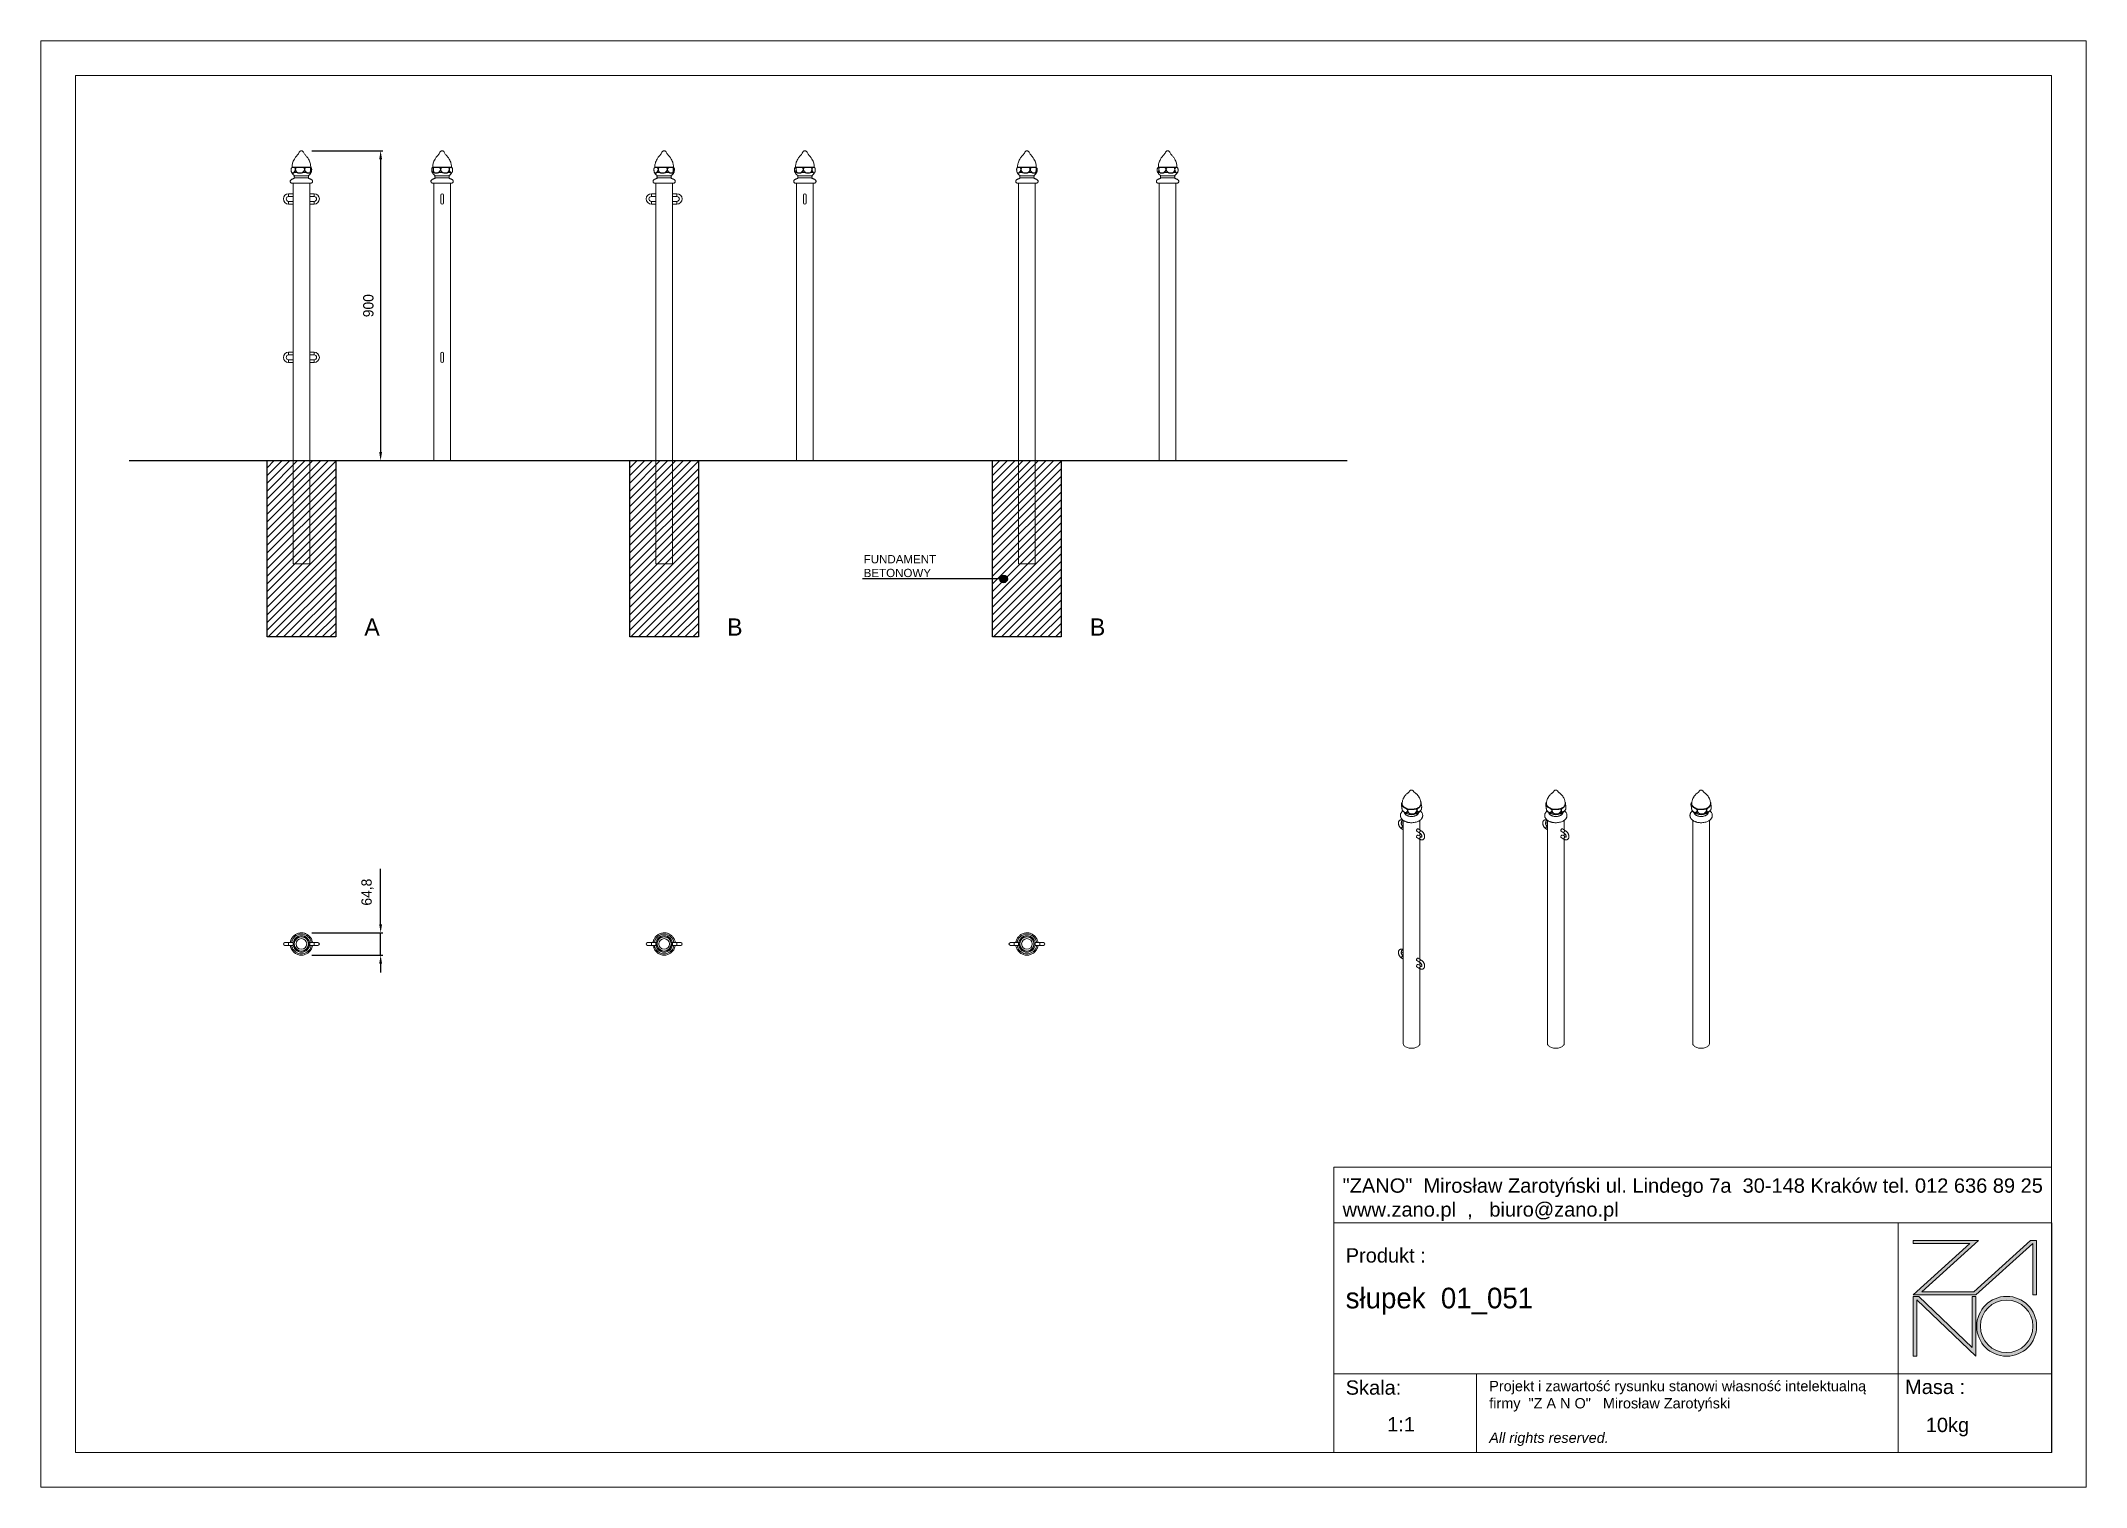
# Model space of a CAD drawing. Header units: millimetres. Extents: x -3033 to 2907, y -1646 to 2554.
import ezdxf

# ---------------------------------------------------------------- set-up
doc = ezdxf.new("R2010")
doc.units = ezdxf.units.MM
doc.header["$PDSIZE"] = -1
doc.layers.add('tabelka', color=155, linetype='Continuous')
doc.layers.add('WYMIAR', color=96, linetype='Continuous')
doc.dimstyles.new('1-1', dxfattribs={"dimtxt": 30, "dimasz": 25, "dimexe": 6.25, "dimexo": 30, "dimgap": 20.625, "dimtad": 1, "dimdec": 1, "dimtxsty": 'Standard', "dimcen": 0, "dimclrd": 2, "dimclre": 2, "dimclrt": 2, "dimadec": 0, "dimazin": 0, "dimtfac": 1, "dimtdec": 1, "dimtmove": 0, "dimatfit": 3, "dimfxl": 0, "dimarcsym": 0})

msp = doc.modelspace()

# ---------------------------------------------------------------- texts
at = {"insert": (-643.25, 1060.7), "char_height": 24, "width": 550.2111, "attachment_point": 1}
msp.add_mtext('{\\f@Arial Unicode MS|b0|i0|c238|p34;FUNDAMENT\\PBETONOWY}', dxfattribs=at)
at = {"char_height": 50, "attachment_point": 1}
for s, insert in [('A', (-2093.48, 876.78)), ('B', (-1039.88, 876.78)), ('B', (13.72, 876.78))]:
    msp.add_mtext_dynamic_manual_height_columns(s, width=435.0554, gutter_width=12.5, heights=[0], dxfattribs=dict(at, insert=insert))

# ---------------------------------------------------------------- blocks, each defined once
blk = doc.blocks.new('zano')
at = {"layer": 'Defpoints', "lineweight": 5}
for points in [[(6270.2, 3716.2), (6270.2, 3707.4), (6434.8, 3707.4), (6270.2, 3558.4), (6452.4, 3558.4), (6617.9, 3708.2), (6617.9, 3558.4), (6628.6, 3558.4), (6628.6, 3716.2), (6610.7, 3716.2), (6446.1, 3567.2), (6295.4, 3567.2), (6459.9, 3716.2), (6270.2, 3716.2), (6270.2, 3707.4)], [(6270.2, 3554.4), (6286.2, 3554.4), (6441.7, 3405.6), (6441.7, 3554.4), (6452.4, 3554.4), (6452.4, 3380.5), (6281, 3544.6), (6281, 3380.5), (6270.2, 3380.5)]]:
    blk.add_hatch(color=251, dxfattribs=at).paths.add_polyline_path(points)
h = blk.add_hatch(color=251, dxfattribs=at)
h.paths.add_polyline_path([(6454.7, 3467.4, 1), (6628.6, 3467.4, 1)])
h.paths.add_polyline_path([(6617.9, 3467.4, -1), (6465.4, 3467.4, -1)], flags=16)
at = {"layer": 'Defpoints', "color": 251, "lineweight": 5}
blk.add_lwpolyline([(6434.8, 3707.4), (6270.2, 3558.4), (6452.4, 3558.4), (6617.9, 3708.2), (6617.9, 3558.4), (6628.6, 3558.4), (6628.6, 3716.2), (6610.7, 3716.2), (6446.1, 3567.2), (6295.4, 3567.2), (6459.9, 3716.2), (6270.2, 3716.2), (6270.2, 3707.4), (6432.1, 3707.4)], dxfattribs=at)
for points in [[(6270.2, 3716.2), (6270.2, 3707.4), (6434.8, 3707.4), (6270.2, 3558.4), (6452.4, 3558.4), (6617.9, 3708.2), (6617.9, 3558.4), (6628.6, 3558.4), (6628.6, 3716.2), (6610.7, 3716.2), (6446.1, 3567.2), (6295.4, 3567.2), (6459.9, 3716.2), (6270.2, 3716.2), (6270.2, 3707.4)], [(6270.2, 3554.4), (6286.2, 3554.4), (6441.7, 3405.6), (6441.7, 3554.4), (6452.4, 3554.4), (6452.4, 3380.5), (6281, 3544.6), (6281, 3380.5), (6270.2, 3380.5)]]:
    blk.add_lwpolyline(points, close=True, dxfattribs=at)
for radius in [87, 76.3]:
    blk.add_circle((6541.7, 3467.4), radius, dxfattribs=at)
blk = doc.blocks.new('TABELA')
at = {"layer": 'tabelka', "lineweight": 5}
for p, q in [((4587.4, 3929.4), (6672.4, 3929.4)), ((4587.4, 3767.6), (4587.4, 3929.4)), ((4587.4, 3929.4), (6672.4, 3929.4)), ((6226.5, 3767.6), (6226.5, 3329)), ((4587.4, 3329), (6672.4, 3329)), ((5001.6, 3329), (5001.6, 3100.4)), ((6226.5, 3329), (6226.5, 3100.4))]:
    blk.add_line(p, q, dxfattribs=at)
blk.add_lwpolyline([(4587.4, 3767.6), (6672.4, 3767.6), (6672.4, 3100.4), (4587.4, 3100.4)], close=True, dxfattribs=at)
blk.add_blockref('zano', (0, 0))
at = {"layer": 'tabelka', "lineweight": 5, "attachment_point": 1}
for s, insert, char_height, width in [('{\\fArial|b0|i0|c238|p34;"ZANO"  Mirosław Zarotyński ul. Lindego 7a  30-148 Kraków tel. 012 636 89 25\\Pwww.zano.pl  ,   biuro@zano.pl}', (4613, 3896.9), 41.595, 2040.38), ('{\\fArial|b0|i0|c238|p34;Produkt : }', (4622, 3694.1), 41.595, 265.273), ('{\\fCentury Gothic|b0|i0|c238|p34;słupek  01_051 }', (4622, 3579.5), 60, 713.135), ('{\\fArial|b0|i0|c238|p34;Skala: }', (4622, 3310.3), 41.595, 191.675), ('{\\fArial|b0|i0|c238|p34;Masa :}', (6246.7, 3312.2), 41.595, 200.457), ('{\\fArial|b0|i0|c238|p34;1:1}', (4742.5, 3203.5), 41.595, 42.482), ('{\\fArial|b0|i0|c238|p34;10kg}', (6306.7, 3201.8), 41.595, 42.482)]:
    blk.add_mtext(s, dxfattribs=dict(at, insert=insert, char_height=char_height, width=width))
at = {"layer": 'tabelka', "color": 1, "lineweight": 5, "insert": (5038.9, 3308.9), "char_height": 30, "width": 1186.12, "attachment_point": 1}
blk.add_mtext('{\\fArial|b0|i0|c0|p34;Projekt i zawartość rysunku stanowi własność intelektualną firmy \\fArial|b0|i0|c238|p34; "Z A N O"   Mirosław Zarotyński\\fArial|b0|i1|c238|p34;\\P\\PAll rights reserved.}', dxfattribs=at)
blk = doc.blocks.new('*D7')
at = {"layer": 'Defpoints', "color": 0, "transparency": 16777216}
for p in [(-2276.2, 2234.9), (-2176.8, 1334.9), (-2046.3, 1334.9)]:
    blk.add_point(p, dxfattribs=at)
at = {"layer": 'WYMIAR', "color": 2, "lineweight": -2, "transparency": 16777216}
for p, q in [((-2246.2, 2234.9), (-2040, 2234.9)), ((-2046.3, 2209.9), (-2046.3, 1359.9)), ((-2146.8, 1334.9), (-2040, 1334.9))]:
    blk.add_line(p, q, dxfattribs=at)
at = {"layer": 'WYMIAR', "color": 2, "transparency": 16777216}
for points in [[(-2050.4, 2209.9), (-2042.1, 2209.9), (-2046.3, 2234.9)], [(-2050.4, 1359.9), (-2042.1, 1359.9), (-2046.3, 1334.9)]]:
    blk.add_solid(points, dxfattribs=at)
at = {"layer": 'WYMIAR', "color": 2, "transparency": 16777216, "insert": (-2081.9, 1784.9), "char_height": 30, "attachment_point": 5, "rotation": 90}
blk.add_mtext('900', dxfattribs=at)
blk = doc.blocks.new('*D9')
at = {"layer": 'Defpoints', "color": 0, "transparency": 16777216}
for p in [(-2276.4, -36.4), (-2046.3, -36.4), (-2276.4, -101.2)]:
    blk.add_point(p, dxfattribs=at)
at = {"layer": 'WYMIAR', "color": 2, "lineweight": -2, "transparency": 16777216}
for p, q in [((-2046.3, -11.4), (-2046.3, 149.8)), ((-2246.4, -36.4), (-2040, -36.4)), ((-2046.3, -101.2), (-2046.3, -36.4)), ((-2246.4, -101.2), (-2040, -101.2)), ((-2046.3, -126.2), (-2046.3, -151.2))]:
    blk.add_line(p, q, dxfattribs=at)
at = {"layer": 'WYMIAR', "color": 2, "transparency": 16777216}
for points in [[(-2050.4, -11.4), (-2042.1, -11.4), (-2046.3, -36.4)], [(-2050.4, -126.2), (-2042.1, -126.2), (-2046.3, -101.2)]]:
    blk.add_solid(points, dxfattribs=at)
at = {"layer": 'WYMIAR', "color": 2, "transparency": 16777216, "insert": (-2084.4, 81.7), "char_height": 30, "attachment_point": 5, "rotation": 90}
blk.add_mtext('64,8', dxfattribs=at)

# ---------------------------------------------------------------- dimensions: what is measured, and where the dimension line sits
at = {"layer": 'WYMIAR'}
for base, p1, p2, picture, middle in [((-2046.27, 1334.9), (-2276.23, 2234.9), (-2176.76, 1334.9), '*D7', (-2081.89, 1784.9)), ((-2046.27, -36.41), (-2276.41, -101.23), (-2276.41, -36.41), '*D9', (-2084.39, 81.71))]:
    dim = msp.add_linear_dim(base=base, p1=p1, p2=p2, angle=90, dimstyle='1-1', dxfattribs=at)
    dim.commit()
    dim.dimension.update_dxf_attribs({"geometry": picture, "text_midpoint": middle})

# ---------------------------------------------------------------- hatches: boundary and pattern name
at = {"ltscale": 0.2}
h = msp.add_hatch(dxfattribs=at)
h.set_pattern_fill('ANSI31', color=256, scale=5, style=0)
h.set_pattern_definition([(45, (-1593.217, 390.504), (-11.22532, 11.22532), [])])
h.paths.add_polyline_path([(-2376.06, 1334.9), (-2176.76, 1334.9), (-2176.76, 822.92), (-2376.06, 822.92)])
h = msp.add_hatch(dxfattribs=at)
h.set_pattern_fill('ANSI31', color=256, scale=5, style=0)
h.set_pattern_definition([(45, (-539.615, 390.504), (-11.22532, 11.22532), [])])
h.paths.add_polyline_path([(-1322.46, 1334.9), (-1123.16, 1334.9), (-1123.16, 822.92), (-1322.46, 822.92)])
h = msp.add_hatch(dxfattribs=at)
h.set_pattern_fill('ANSI31', color=256, scale=5, style=0)
h.set_pattern_definition([(45, (513.987, 390.504), (-11.22532, 11.22532), [])])
h.paths.add_polyline_path([(-268.85, 1334.9), (-69.55, 1334.9), (-69.55, 822.92), (-268.85, 822.92)])
h = msp.add_hatch(color=256)
edge = h.paths.add_edge_path()
edge.add_arc((-237.15, 991.4), 11.07, 0, 360)

# ---------------------------------------------------------------- linework, layer by layer
at = {"color": 7, "linetype": 'Continuous', "lineweight": 15}
for p, q in [((-2276.23, 2234.9), (-2276.59, 2234.9)), ((-1867.54, 2234.9), (-1867.9, 2234.9)), ((-1222.63, 2234.9), (-1222.98, 2234.9)), ((-813.94, 2234.9), (-814.3, 2234.9)), ((-169.03, 2234.9), (-169.38, 2234.9)), ((239.66, 2234.9), (239.3, 2234.9)), ((-2305.09, 2141.13), (-2247.73, 2141.13)), ((-2303.4, 2187.24), (-2303.4, 2186.94)), ((-2302.48, 2187.24), (-2303.4, 2187.24)), ((-2303.39, 2186.94), (-2303.39, 2186.98)), ((-2303.3, 2170.8), (-2303.13, 2170.74)), ((-2303.28, 2170.75), (-2303.3, 2170.79)), ((-2300.56, 2141.13), (-2300.56, 2109.9)), ((-2283.39, 2187.24), (-2300.36, 2187.24)), ((-2289.64, 2171.96), (-2297.07, 2171.96)), ((-2256.89, 2156.1), (-2295.92, 2156.1)), ((-2295.76, 2161.77), (-2257.06, 2161.77)), ((-2257.32, 2187.24), (-2277.61, 2187.24)), ((-2262.65, 2171.96), (-2271.69, 2171.96)), ((-2249.41, 2187.24), (-2253.65, 2187.24)), ((-2252.26, 2109.9), (-2252.26, 2141.13)), ((-2249.41, 2171.96), (-2251.03, 2171.96)), ((-2249.42, 2171.73), (-2249.42, 2171.96)), ((-2249.41, 2186.94), (-2249.41, 2187.24)), ((-2249.41, 2171.96), (-2249.41, 2172.43)), ((-1896.4, 2141.13), (-1839.04, 2141.13)), ((-1895.16, 2186.34), (-1895.14, 2186.35)), ((-1894.83, 2170.55), (-1894.92, 2170.63)), ((-1894.72, 2187.24), (-1894.72, 2187.2)), ((-1886.81, 2187.24), (-1894.72, 2187.24)), ((-1890.95, 2171.96), (-1894.3, 2171.96)), ((-1891.87, 2141.13), (-1891.87, 1334.9)), ((-1891.83, 2174.49), (-1890.92, 2172.57)), ((-1848.21, 2156.1), (-1887.24, 2156.1)), ((-1887.07, 2161.77), (-1848.38, 2161.77)), ((-1860.73, 2187.24), (-1882.25, 2187.24)), ((-1867.42, 2171.96), (-1876.93, 2171.96)), ((-1841.65, 2187.24), (-1855.28, 2187.24)), ((-1844.19, 2171.96), (-1850.35, 2171.96)), ((-1843.57, 1334.9), (-1843.57, 2141.13)), ((-1840.73, 2187.24), (-1840.75, 2187.24)), ((-1840.73, 2187.2), (-1840.73, 2187.24)), ((-1840.6, 2170.56), (-1840.53, 2170.63)), ((-1251.49, 2141.13), (-1194.13, 2141.13)), ((-1249.8, 2187.24), (-1249.8, 2186.94)), ((-1248.88, 2187.24), (-1249.8, 2187.24)), ((-1249.79, 2186.94), (-1249.79, 2186.98)), ((-1249.7, 2170.8), (-1249.53, 2170.74)), ((-1249.68, 2170.75), (-1249.7, 2170.79)), ((-1246.96, 2141.13), (-1246.96, 2109.9)), ((-1229.79, 2187.24), (-1246.76, 2187.24)), ((-1236.04, 2171.96), (-1243.47, 2171.96)), ((-1203.29, 2156.1), (-1242.32, 2156.1)), ((-1242.15, 2161.77), (-1203.46, 2161.77)), ((-1203.71, 2187.24), (-1224.01, 2187.24)), ((-1209.05, 2171.96), (-1218.09, 2171.96)), ((-1195.81, 2187.24), (-1200.05, 2187.24)), ((-1198.66, 2109.9), (-1198.66, 2141.13)), ((-1195.81, 2171.96), (-1197.43, 2171.96)), ((-1195.82, 2171.73), (-1195.81, 2171.96)), ((-1195.81, 2186.94), (-1195.81, 2187.24)), ((-1195.81, 2171.96), (-1195.81, 2172.43)), ((-842.8, 2141.13), (-785.44, 2141.13)), ((-841.55, 2186.34), (-841.54, 2186.35)), ((-841.23, 2170.55), (-841.31, 2170.63)), ((-841.11, 2187.24), (-841.11, 2187.2)), ((-833.2, 2187.24), (-841.11, 2187.24)), ((-837.35, 2171.96), (-840.7, 2171.96)), ((-838.27, 2141.13), (-838.27, 1334.9)), ((-838.23, 2174.49), (-837.32, 2172.57)), ((-794.6, 2156.1), (-833.64, 2156.1)), ((-833.47, 2161.77), (-794.77, 2161.77)), ((-807.13, 2187.24), (-828.64, 2187.24)), ((-813.82, 2171.96), (-823.32, 2171.96)), ((-788.04, 2187.24), (-801.68, 2187.24)), ((-790.59, 2171.96), (-796.75, 2171.96)), ((-789.97, 1334.9), (-789.97, 2141.13)), ((-787.13, 2187.24), (-787.15, 2187.24)), ((-787.13, 2187.2), (-787.13, 2187.24)), ((-787, 2170.56), (-786.93, 2170.63)), ((-197.88, 2141.13), (-140.53, 2141.13)), ((-196.2, 2187.24), (-196.2, 2186.94)), ((-195.28, 2187.24), (-196.2, 2187.24)), ((-196.19, 2186.94), (-196.19, 2186.98)), ((-196.1, 2170.8), (-195.93, 2170.74)), ((-196.08, 2170.75), (-196.09, 2170.79)), ((-193.35, 2141.13), (-193.35, 2079.9)), ((-176.19, 2187.24), (-193.16, 2187.24)), ((-182.44, 2171.96), (-189.86, 2171.96)), ((-149.69, 2156.1), (-188.72, 2156.1)), ((-188.55, 2161.77), (-149.86, 2161.77)), ((-150.11, 2187.24), (-170.4, 2187.24)), ((-155.45, 2171.96), (-164.49, 2171.96)), ((-142.21, 2187.24), (-146.45, 2187.24)), ((-145.05, 2079.9), (-145.05, 2141.13)), ((-142.21, 2171.96), (-143.83, 2171.96)), ((-142.22, 2171.73), (-142.21, 2171.96)), ((-142.21, 2186.94), (-142.21, 2187.24)), ((-142.21, 2171.96), (-142.21, 2172.43)), ((210.8, 2141.13), (268.16, 2141.13)), ((212.05, 2186.34), (212.06, 2186.35)), ((212.37, 2170.55), (212.29, 2170.63)), ((212.49, 2187.24), (212.49, 2187.2)), ((220.4, 2187.24), (212.49, 2187.24)), ((216.26, 2171.96), (212.9, 2171.96)), ((215.33, 2141.13), (215.33, 1334.9)), ((215.37, 2174.49), (216.28, 2172.57)), ((259, 2156.1), (219.97, 2156.1)), ((220.14, 2161.77), (258.83, 2161.77)), ((246.47, 2187.24), (224.96, 2187.24)), ((239.78, 2171.96), (230.28, 2171.96)), ((265.56, 2187.24), (251.93, 2187.24)), ((263.01, 2171.96), (256.86, 2171.96)), ((263.63, 1334.9), (263.63, 2141.13)), ((266.48, 2187.24), (266.45, 2187.24)), ((266.48, 2187.2), (266.48, 2187.24)), ((266.6, 2170.56), (266.68, 2170.63)), ((-2300.56, 2109.9), (-2313.56, 2109.9)), ((-2313.56, 2109.9), (-2313.56, 2101.9)), ((-2313.56, 2101.9), (-2300.56, 2101.9)), ((-2300.56, 2087.9), (-2313.56, 2087.9)), ((-2313.56, 2079.9), (-2313.56, 2087.9)), ((-2313.56, 2079.9), (-2300.56, 2079.9)), ((-2300.56, 2109.9), (-2300.56, 2101.9)), ((-2300.56, 2101.9), (-2300.56, 2087.9)), ((-2300.56, 2079.9), (-2300.56, 2087.9)), ((-2300.56, 2079.9), (-2300.56, 1649.9)), ((-2239.26, 2109.9), (-2252.26, 2109.9)), ((-2252.26, 2109.9), (-2252.26, 2101.9)), ((-2252.26, 2087.9), (-2252.26, 2101.9)), ((-2252.26, 2101.9), (-2239.26, 2101.9)), ((-2239.26, 2087.9), (-2252.26, 2087.9)), ((-2252.26, 2079.9), (-2252.26, 2087.9)), ((-2252.26, 1649.9), (-2252.26, 2079.9)), ((-2252.26, 2079.9), (-2239.26, 2079.9)), ((-2239.26, 2109.9), (-2239.26, 2101.9)), ((-2239.26, 2079.9), (-2239.26, 2087.9)), ((-1871.72, 2105.9), (-1871.72, 2083.9)), ((-1863.72, 2083.9), (-1863.72, 2105.9)), ((-1246.96, 2109.9), (-1259.96, 2109.9)), ((-1259.96, 2109.9), (-1259.96, 2101.9)), ((-1259.96, 2101.9), (-1246.96, 2101.9)), ((-1246.96, 2087.9), (-1259.96, 2087.9)), ((-1259.96, 2079.9), (-1259.96, 2087.9)), ((-1259.96, 2079.9), (-1246.96, 2079.9)), ((-1246.96, 2109.9), (-1246.96, 2101.9)), ((-1246.96, 2101.9), (-1246.96, 2087.9)), ((-1246.96, 2079.9), (-1246.96, 2087.9)), ((-1246.96, 2079.9), (-1246.96, 1649.9)), ((-1185.66, 2109.9), (-1198.66, 2109.9)), ((-1198.66, 2109.9), (-1198.66, 2101.9)), ((-1198.66, 2087.9), (-1198.66, 2101.9)), ((-1198.66, 2101.9), (-1185.66, 2101.9)), ((-1185.66, 2087.9), (-1198.66, 2087.9)), ((-1198.66, 2079.9), (-1198.66, 2087.9)), ((-1198.66, 1649.9), (-1198.66, 2079.9)), ((-1198.66, 2079.9), (-1185.66, 2079.9)), ((-1185.66, 2109.9), (-1185.66, 2101.9)), ((-1185.66, 2079.9), (-1185.66, 2087.9)), ((-818.12, 2105.9), (-818.12, 2083.9)), ((-810.12, 2083.9), (-810.12, 2105.9)), ((-193.35, 2079.9), (-193.35, 1649.9)), ((-145.05, 1649.9), (-145.05, 2079.9)), ((-2300.56, 1649.9), (-2313.56, 1649.9)), ((-2313.56, 1649.9), (-2313.56, 1641.9)), ((-2313.56, 1641.9), (-2300.56, 1641.9)), ((-2300.56, 1627.9), (-2313.56, 1627.9)), ((-2313.56, 1619.9), (-2313.56, 1627.9)), ((-2313.56, 1619.9), (-2300.56, 1619.9)), ((-2300.56, 1649.9), (-2300.56, 1641.9)), ((-2300.56, 1641.9), (-2300.56, 1627.9)), ((-2300.56, 1619.9), (-2300.56, 1627.9)), ((-2300.56, 1619.9), (-2300.56, 1034.9)), ((-2239.26, 1649.9), (-2252.26, 1649.9)), ((-2252.26, 1649.9), (-2252.26, 1641.9)), ((-2252.26, 1627.9), (-2252.26, 1641.9)), ((-2252.26, 1641.9), (-2239.26, 1641.9)), ((-2239.26, 1627.9), (-2252.26, 1627.9)), ((-2252.26, 1619.9), (-2252.26, 1627.9)), ((-2252.26, 1034.9), (-2252.26, 1619.9)), ((-2252.26, 1619.9), (-2239.26, 1619.9)), ((-2239.26, 1649.9), (-2239.26, 1641.9)), ((-2239.26, 1619.9), (-2239.26, 1627.9)), ((-1871.72, 1645.9), (-1871.72, 1623.9)), ((-1863.72, 1623.9), (-1863.72, 1645.9)), ((-1246.96, 1649.9), (-1246.96, 1034.9)), ((-1198.66, 1034.9), (-1198.66, 1649.9)), ((-193.35, 1649.9), (-193.35, 1034.9)), ((-145.05, 1034.9), (-145.05, 1649.9)), ((-2300.56, 1334.9), (-2276.41, 1334.9)), ((-2276.41, 1334.9), (-2252.26, 1334.9)), ((-1891.87, 1334.9), (-1843.57, 1334.9)), ((-1246.96, 1334.9), (-1222.81, 1334.9)), ((-1222.81, 1334.9), (-1198.66, 1334.9)), ((-838.27, 1334.9), (-789.97, 1334.9)), ((-193.35, 1334.9), (-169.2, 1334.9)), ((-169.2, 1334.9), (-145.05, 1334.9)), ((215.33, 1334.9), (263.63, 1334.9)), ((-2300.56, 1034.9), (-2252.26, 1034.9)), ((-1246.96, 1034.9), (-1198.66, 1034.9)), ((-193.35, 1034.9), (-145.05, 1034.9)), ((920.89, 338.11), (920.89, 337.34)), ((921.08, 333.61), (921.16, 334.14)), ((957.83, 310.74), (958.95, 311.73)), ((974.87, 337.34), (974.87, 338.11)), ((1339.97, 338.11), (1339.97, 337.34)), ((1340.16, 333.61), (1340.25, 334.14)), ((1376.91, 310.74), (1378.04, 311.73)), ((1393.96, 337.34), (1393.96, 338.11)), ((1761.97, 338.11), (1761.97, 337.34)), ((1762.16, 333.61), (1762.25, 334.14)), ((1798.91, 310.74), (1800.04, 311.73)), ((1815.96, 337.34), (1815.96, 338.11)), ((919.61, 283.39), (923.73, 281.01)), ((919.61, 265.43), (923.73, 263.05)), ((923.73, 290.25), (923.61, 290.32)), ((923.73, 272.29), (923.61, 272.35)), ((923.73, 290.18), (923.73, -357.86)), ((962.96, 258.37), (972.15, 253.06)), ((962.96, 240.4), (972.15, 235.1)), ((976.15, 259.99), (966.96, 265.3)), ((976.15, 242.02), (966.96, 247.33)), ((972.03, 262.37), (972.03, 290.2)), ((972.03, 244.4), (972.03, 253.13)), ((1338.7, 283.39), (1342.81, 281.01)), ((1338.7, 265.43), (1342.81, 263.05)), ((1342.81, 290.25), (1342.7, 290.32)), ((1342.81, 272.29), (1342.7, 272.35)), ((1342.81, 290.18), (1342.81, -357.86)), ((1382.04, 258.37), (1391.23, 253.06)), ((1382.04, 240.4), (1391.23, 235.1)), ((1395.23, 259.99), (1386.04, 265.3)), ((1395.23, 242.02), (1386.04, 247.33)), ((1391.11, 262.37), (1391.11, 290.2)), ((1391.11, 244.4), (1391.11, 253.13)), ((1764.82, 290.25), (1764.7, 290.32)), ((1764.82, 272.29), (1764.7, 272.35)), ((1764.82, 290.18), (1764.82, -357.86)), ((1813.12, 235.17), (1813.12, 290.2)), ((972.03, -113.24), (972.03, 235.17)), ((1391.11, -113.24), (1391.11, 235.17)), ((1813.12, -113.24), (1813.12, 235.17)), ((-2313.56, -64.82), (-2324.56, -64.82)), ((-2324.56, -72.82), (-2313.56, -72.82)), ((-2300.56, -64.82), (-2313.56, -64.82)), ((-2313.56, -72.82), (-2313.56, -64.82)), ((-2313.56, -72.82), (-2300.56, -72.82)), ((-2300.56, -72.82), (-2300.56, -64.82)), ((-2239.26, -64.82), (-2252.26, -64.82)), ((-2252.26, -72.82), (-2252.26, -64.82)), ((-2252.26, -72.82), (-2239.26, -72.82)), ((-2228.26, -64.82), (-2239.26, -64.82)), ((-2239.26, -72.82), (-2239.26, -64.82)), ((-2239.26, -72.82), (-2228.26, -72.82)), ((-1259.96, -64.82), (-1270.96, -64.82)), ((-1270.96, -72.82), (-1259.96, -72.82)), ((-1246.96, -64.82), (-1259.96, -64.82)), ((-1259.96, -72.82), (-1259.96, -64.82)), ((-1259.96, -72.82), (-1246.96, -72.82)), ((-1246.96, -72.82), (-1246.96, -64.82)), ((-1185.66, -64.82), (-1198.66, -64.82)), ((-1198.66, -72.82), (-1198.66, -64.82)), ((-1198.66, -72.82), (-1185.66, -72.82)), ((-1174.66, -64.82), (-1185.66, -64.82)), ((-1185.66, -72.82), (-1185.66, -64.82)), ((-1185.66, -72.82), (-1174.66, -72.82)), ((-206.35, -64.82), (-217.35, -64.82)), ((-217.35, -72.82), (-206.35, -72.82)), ((-193.35, -64.82), (-206.35, -64.82)), ((-206.35, -72.82), (-206.35, -64.82)), ((-206.35, -72.82), (-193.35, -72.82)), ((-193.35, -72.82), (-193.35, -64.82)), ((-132.05, -64.82), (-145.05, -64.82)), ((-145.05, -72.82), (-145.05, -64.82)), ((-145.05, -72.82), (-132.05, -72.82)), ((-121.05, -64.82), (-132.05, -64.82)), ((-132.05, -72.82), (-132.05, -64.82)), ((-132.05, -72.82), (-121.05, -72.82)), ((919.61, -92.22), (923.73, -94.6)), ((919.61, -110.18), (923.73, -112.56)), ((923.73, -85.36), (923.61, -85.29)), ((923.73, -103.32), (923.61, -103.25)), ((962.96, -117.24), (972.15, -122.55)), ((976.15, -115.62), (966.96, -110.31)), ((1391.11, -357.86), (1391.11, -113.24)), ((1813.12, -357.86), (1813.12, -113.24)), ((962.96, -135.21), (972.15, -140.51)), ((976.15, -133.58), (966.96, -128.28)), ((972.03, -131.21), (972.03, -122.48)), ((972.03, -357.86), (972.03, -140.44))]:
    msp.add_line(p, q, dxfattribs=at)
for p, q in [((-2776.57, 1334.9), (761.32, 1334.9)), ((-237.15, 991.4), (-646.91, 991.4))]:
    msp.add_line(p, q)
at = {"color": 7, "linetype": 'Continuous', "lineweight": 15, "flags": 128}
for points in [[(-2250.8, 2186.2), (-2251.17, 2186.24), (-2252.11, 2186.29), (-2254.48, 2186.39), (-2257.63, 2186.3), (-2260.84, 2186.17), (-2261.96, 2186.18), (-2263.11, 2186.12), (-2264.13, 2185.73), (-2265.07, 2184.97), (-2266.05, 2183.55), (-2266.43, 2182.25), (-2266.45, 2181.83), (-2266.42, 2180.09), (-2266.08, 2178.36), (-2265.4, 2176.63), (-2264.39, 2175.02), (-2262.04, 2172.57), (-2262.04, 2172.57)], [(-1840.3, 2186.35), (-1840.36, 2186.39), (-1841.38, 2186.3), (-1842.93, 2186.17), (-1843.56, 2186.18), (-1844.24, 2186.12), (-1844.89, 2185.73), (-1845.51, 2184.97), (-1846.22, 2183.55), (-1846.5, 2182.25), (-1846.51, 2181.83), (-1846.48, 2180.09), (-1846.25, 2178.36), (-1845.79, 2176.63), (-1845.14, 2175.02), (-1843.67, 2172.57), (-1843.67, 2172.57)], [(-1197.2, 2186.2), (-1197.57, 2186.24), (-1198.5, 2186.29), (-1200.88, 2186.39), (-1204.03, 2186.3), (-1207.24, 2186.17), (-1208.35, 2186.18), (-1209.5, 2186.12), (-1210.53, 2185.73), (-1211.46, 2184.97), (-1212.45, 2183.55), (-1212.83, 2182.25), (-1212.85, 2181.83), (-1212.82, 2180.09), (-1212.48, 2178.36), (-1211.79, 2176.63), (-1210.79, 2175.02), (-1208.43, 2172.57), (-1208.43, 2172.57)], [(-786.7, 2186.35), (-786.76, 2186.39), (-787.78, 2186.3), (-789.33, 2186.17), (-789.95, 2186.18), (-790.64, 2186.12), (-791.28, 2185.73), (-791.91, 2184.97), (-792.61, 2183.55), (-792.9, 2182.25), (-792.91, 2181.83), (-792.88, 2180.09), (-792.65, 2178.36), (-792.19, 2176.63), (-791.54, 2175.02), (-790.07, 2172.57), (-790.07, 2172.57)], [(-143.6, 2186.2), (-143.97, 2186.24), (-144.9, 2186.29), (-147.27, 2186.39), (-150.43, 2186.3), (-153.64, 2186.17), (-154.75, 2186.18), (-155.9, 2186.12), (-156.93, 2185.73), (-157.86, 2184.97), (-158.85, 2183.55), (-159.23, 2182.25), (-159.25, 2181.83), (-159.21, 2180.09), (-158.88, 2178.36), (-158.19, 2176.63), (-157.19, 2175.02), (-154.83, 2172.57), (-154.83, 2172.57)], [(266.9, 2186.35), (266.84, 2186.39), (265.82, 2186.3), (264.27, 2186.17), (263.65, 2186.18), (262.96, 2186.12), (262.32, 2185.73), (261.69, 2184.97), (260.99, 2183.55), (260.71, 2182.25), (260.69, 2181.83), (260.72, 2180.09), (260.95, 2178.36), (261.41, 2176.63), (262.07, 2175.02), (263.53, 2172.57), (263.53, 2172.57)], [(971.26, 330.32), (969.74, 328.97), (967.98, 327.71), (966, 326.56), (963.84, 325.54), (961.49, 324.66), (959.01, 323.91), (956.4, 323.33), (953.7, 322.9)], [(975.18, 336.6), (975.19, 336.61), (975.21, 336.24), (975.06, 335.02), (974.7, 333.76), (973.39, 331.36), (971.23, 328.91), (968.77, 326.95), (967.87, 326.41), (966.92, 325.85), (966.05, 325.1), (965.25, 324.14), (964.38, 322.67), (964.03, 321.49), (964.01, 321.14), (964.05, 319.73), (964.34, 318.43), (964.93, 317.27), (965.79, 316.34), (967.77, 315.34), (967.77, 315.34)], [(1390.35, 330.32), (1388.82, 328.97), (1387.06, 327.71), (1385.09, 326.56), (1382.92, 325.54), (1380.58, 324.66), (1378.09, 323.91), (1375.48, 323.33), (1372.78, 322.9)], [(1394.27, 336.6), (1394.27, 336.61), (1394.29, 336.24), (1394.15, 335.02), (1393.78, 333.76), (1392.48, 331.36), (1390.32, 328.91), (1387.85, 326.95), (1386.96, 326.41), (1386.01, 325.85), (1385.14, 325.1), (1384.33, 324.14), (1383.46, 322.67), (1383.11, 321.49), (1383.1, 321.14), (1383.13, 319.73), (1383.42, 318.43), (1384.02, 317.27), (1384.87, 316.34), (1386.85, 315.34), (1386.85, 315.34)], [(1812.35, 330.32), (1810.82, 328.97), (1809.06, 327.71), (1807.09, 326.56), (1804.92, 325.54), (1802.58, 324.66), (1800.09, 323.91), (1797.48, 323.33), (1794.79, 322.9)], [(1816.27, 336.6), (1816.28, 336.61), (1816.29, 336.24), (1816.15, 335.02), (1815.78, 333.76), (1814.48, 331.36), (1812.32, 328.91), (1809.85, 326.95), (1808.96, 326.41), (1808.01, 325.85), (1807.14, 325.1), (1806.33, 324.14), (1805.46, 322.67), (1805.11, 321.49), (1805.1, 321.14), (1805.13, 319.73), (1805.43, 318.43), (1806.02, 317.27), (1806.87, 316.34), (1808.85, 315.34), (1808.85, 315.34)], [(923.61, 290.32), (923.37, 290.43), (922.64, 290.49), (921.82, 290.23), (920.98, 289.68), (920.2, 288.87), (919.54, 287.88), (919.06, 286.8), (918.81, 285.73), (918.81, 284.75), (919.06, 283.97), (919.54, 283.44), (919.61, 283.39)], [(919.61, 265.43), (919.54, 265.47), (919.06, 266), (918.81, 266.79), (918.81, 267.76), (919.06, 268.84), (919.54, 269.91), (920.2, 270.9), (920.98, 271.71), (921.82, 272.27), (922.64, 272.53), (923.37, 272.46), (923.62, 272.35)], [(966.96, 265.3), (966.72, 265.4), (965.99, 265.47), (965.17, 265.21), (964.33, 264.65), (963.54, 263.84), (962.88, 262.86), (962.41, 261.78), (962.16, 260.7), (962.16, 259.73), (962.41, 258.94), (962.88, 258.41), (962.96, 258.37)], [(962.96, 240.4), (962.88, 240.45), (962.41, 240.98), (962.16, 241.77), (962.16, 242.74), (962.41, 243.81), (962.88, 244.89), (963.54, 245.88), (964.33, 246.69), (965.17, 247.25), (965.99, 247.5), (966.72, 247.44), (966.96, 247.33)], [(976.14, 259.99), (975.91, 260.1), (975.18, 260.16), (974.36, 259.9), (973.52, 259.35), (972.73, 258.54), (972.08, 257.55), (971.6, 256.47), (971.35, 255.4), (971.35, 254.42), (971.6, 253.64), (972.08, 253.11), (972.14, 253.07)], [(972.15, 235.1), (972.08, 235.14), (971.6, 235.67), (971.35, 236.46), (971.35, 237.43), (971.6, 238.51), (972.08, 239.59), (972.73, 240.57), (973.52, 241.38), (974.36, 241.94), (975.18, 242.2), (975.91, 242.13), (976.13, 242.03)], [(1342.7, 290.32), (1342.46, 290.43), (1341.73, 290.49), (1340.91, 290.23), (1340.07, 289.68), (1339.28, 288.87), (1338.62, 287.88), (1338.15, 286.8), (1337.9, 285.73), (1337.9, 284.75), (1338.15, 283.97), (1338.62, 283.44), (1338.7, 283.39)], [(1338.69, 265.43), (1338.62, 265.47), (1338.15, 266), (1337.9, 266.79), (1337.9, 267.76), (1338.15, 268.84), (1338.62, 269.91), (1339.28, 270.9), (1340.07, 271.71), (1340.91, 272.27), (1341.73, 272.53), (1342.46, 272.46), (1342.71, 272.35)], [(1386.04, 265.3), (1385.8, 265.4), (1385.07, 265.47), (1384.25, 265.21), (1383.41, 264.65), (1382.63, 263.84), (1381.97, 262.86), (1381.49, 261.78), (1381.24, 260.7), (1381.24, 259.73), (1381.49, 258.94), (1381.97, 258.41), (1382.04, 258.37)], [(1382.04, 240.4), (1381.97, 240.45), (1381.49, 240.98), (1381.24, 241.77), (1381.24, 242.74), (1381.49, 243.81), (1381.97, 244.89), (1382.63, 245.88), (1383.41, 246.69), (1384.25, 247.25), (1385.07, 247.5), (1385.8, 247.44), (1386.04, 247.33)], [(1395.23, 259.99), (1395, 260.1), (1394.27, 260.16), (1393.45, 259.9), (1392.6, 259.35), (1391.82, 258.54), (1391.16, 257.55), (1390.69, 256.47), (1390.44, 255.4), (1390.44, 254.42), (1390.69, 253.64), (1391.16, 253.11), (1391.22, 253.07)], [(1391.23, 235.1), (1391.16, 235.14), (1390.69, 235.67), (1390.44, 236.46), (1390.44, 237.43), (1390.69, 238.51), (1391.16, 239.59), (1391.82, 240.57), (1392.6, 241.38), (1393.45, 241.94), (1394.27, 242.2), (1395, 242.13), (1395.22, 242.03)], [(923.61, -85.29), (923.37, -85.18), (922.64, -85.12), (921.82, -85.38), (920.98, -85.93), (920.2, -86.74), (919.54, -87.73), (919.06, -88.81), (918.81, -89.88), (918.81, -90.86), (919.06, -91.64), (919.54, -92.17), (919.61, -92.22)], [(919.61, -110.18), (919.54, -110.14), (919.06, -109.61), (918.81, -108.82), (918.81, -107.85), (919.06, -106.77), (919.54, -105.69), (920.2, -104.71), (920.98, -103.9), (921.82, -103.34), (922.64, -103.08), (923.37, -103.15), (923.62, -103.26)], [(966.96, -110.31), (966.72, -110.21), (965.99, -110.14), (965.17, -110.4), (964.33, -110.96), (963.54, -111.77), (962.88, -112.75), (962.41, -113.83), (962.16, -114.91), (962.16, -115.88), (962.41, -116.67), (962.88, -117.2), (962.96, -117.24)], [(976.14, -115.62), (975.91, -115.51), (975.18, -115.45), (974.36, -115.71), (973.52, -116.26), (972.73, -117.07), (972.08, -118.06), (971.6, -119.14), (971.35, -120.21), (971.35, -121.19), (971.6, -121.97), (972.08, -122.5), (972.14, -122.54)], [(962.96, -135.21), (962.88, -135.16), (962.41, -134.63), (962.16, -133.84), (962.16, -132.87), (962.41, -131.8), (962.88, -130.72), (963.54, -129.73), (964.33, -128.92), (965.17, -128.36), (965.99, -128.1), (966.72, -128.17), (966.96, -128.28)], [(972.15, -140.51), (972.08, -140.47), (971.6, -139.94), (971.35, -139.15), (971.35, -138.18), (971.6, -137.1), (972.08, -136.02), (972.73, -135.04), (973.52, -134.23), (974.36, -133.67), (975.18, -133.41), (975.91, -133.48), (976.13, -133.57)], [(923.73, -357.86), (923.77, -358.71), (924.13, -360.38), (924.82, -362.01), (925.86, -363.59), (927.21, -365.08), (928.87, -366.46), (930.8, -367.72)], [(930.8, -367.72), (932.99, -368.84), (935.39, -369.79), (937.97, -370.58), (940.7, -371.17), (943.53, -371.58), (946.42, -371.78), (949.34, -371.78), (952.23, -371.58), (955.06, -371.17), (957.79, -370.58), (960.37, -369.79), (962.77, -368.84), (964.96, -367.72), (966.89, -366.46), (968.55, -365.08), (969.9, -363.59), (970.94, -362.01), (971.63, -360.38), (971.99, -358.71), (972.03, -357.86)], [(1342.81, -357.86), (1342.86, -358.71), (1343.21, -360.38), (1343.91, -362.01), (1344.94, -363.59), (1346.3, -365.08), (1347.95, -366.46), (1349.89, -367.72)], [(1349.89, -367.72), (1352.07, -368.84), (1354.47, -369.79), (1357.05, -370.58), (1359.78, -371.17), (1362.61, -371.58), (1365.51, -371.78), (1368.42, -371.78), (1371.32, -371.58), (1374.15, -371.17), (1376.88, -370.58), (1379.46, -369.79), (1381.86, -368.84), (1384.04, -367.72), (1385.98, -366.46), (1387.63, -365.08), (1388.99, -363.59), (1390.02, -362.01), (1390.72, -360.38), (1391.07, -358.71), (1391.11, -357.86)], [(1764.82, -357.86), (1764.86, -358.71), (1765.21, -360.38), (1765.91, -362.01), (1766.94, -363.59), (1768.3, -365.08), (1769.95, -366.46), (1771.89, -367.72)], [(1771.89, -367.72), (1774.07, -368.84), (1776.47, -369.79), (1779.05, -370.58), (1781.78, -371.17), (1784.61, -371.58), (1787.51, -371.78), (1790.42, -371.78), (1793.32, -371.58), (1796.15, -371.17), (1798.88, -370.58), (1801.46, -369.79), (1803.86, -368.84), (1806.04, -367.72), (1807.98, -366.46), (1809.63, -365.08), (1810.99, -363.59), (1812.02, -362.01), (1812.72, -360.38), (1813.07, -358.71), (1813.12, -357.86)]]:
    msp.add_lwpolyline(points, dxfattribs=at)
for points in [[(-2376.06, 1334.9), (-2176.76, 1334.9), (-2176.76, 822.92), (-2376.06, 822.92)], [(-1322.46, 1334.9), (-1123.16, 1334.9), (-1123.16, 822.92), (-1322.46, 822.92)], [(-268.85, 1334.9), (-69.55, 1334.9), (-69.55, 822.92), (-268.85, 822.92)]]:
    msp.add_lwpolyline(points, close=True)
msp.add_circle((-237.15, 991.4), 11.07)
at = {"color": 7, "linetype": 'Continuous', "lineweight": 15}
for centre, radius in [((-2276.41, -68.82), 24.15), ((-2276.41, -68.82), 21.25), ((-2276.41, -68.82), 20.5), ((-2276.41, -68.82), 15.5), ((-1222.81, -68.82), 24.15), ((-1222.81, -68.82), 21.25), ((-1222.81, -68.82), 20.5), ((-1222.81, -68.82), 15.5), ((-169.2, -68.82), 24.15), ((-169.2, -68.82), 21.25), ((-169.2, -68.82), 20.5), ((-169.2, -68.82), 15.5)]:
    msp.add_circle(centre, radius, dxfattribs=at)
for centre, radius, start, end in [((-2313.56, 2094.9), 15, 90, 270), ((-2313.56, 2094.9), 7, 90, 180), ((-2313.56, 2094.9), 7, 180, 270), ((-2239.26, 2094.9), 15, 0, 90), ((-2239.26, 2094.9), 7, 270, 90), ((-2239.26, 2094.9), 15, 270, 0), ((-1867.72, 2105.9), 4, 0, 180), ((-1867.72, 2083.9), 4, 180, 0), ((-1259.96, 2094.9), 15, 90, 270), ((-1259.96, 2094.9), 7, 90, 180), ((-1259.96, 2094.9), 7, 180, 270), ((-1185.66, 2094.9), 15, 0, 90), ((-1185.66, 2094.9), 7, 270, 90), ((-1185.66, 2094.9), 15, 270, 0), ((-814.12, 2105.9), 4, 0, 180), ((-814.12, 2083.9), 4, 180, 0), ((-2313.56, 1634.9), 15, 90, 270), ((-2313.56, 1634.9), 7, 90, 180), ((-2313.56, 1634.9), 7, 180, 270), ((-2239.26, 1634.9), 15, 0, 90), ((-2239.26, 1634.9), 7, 270, 90), ((-2239.26, 1634.9), 15, 270, 0), ((-1867.72, 1645.9), 4, 0, 180), ((-1867.72, 1623.9), 4, 180, 0), ((932.07, 338.59), 11.21, 185.128988, 227.590018), ((946.97, 360.66), 38.14, 240.102814, 271.369134), ((946.63, 348.79), 38.64, 248.426002, 261.901909), ((947.88, 335.45), 29.4, 241.972693, 298.038532), ((951.29, 342.33), 31.84, 284.602182, 299.939365), ((965.07, 338.23), 9.81, 330.61986, 355.978271), ((1351.15, 338.59), 11.21, 185.128988, 227.590018), ((1366.06, 360.66), 38.14, 240.102814, 271.369134), ((1365.71, 348.79), 38.64, 248.426002, 261.901909), ((1366.96, 335.45), 29.4, 241.972693, 298.038532), ((1370.37, 342.33), 31.84, 284.602182, 299.939365), ((1384.15, 338.23), 9.81, 330.61986, 355.978271), ((1773.15, 338.59), 11.21, 185.128988, 227.590018), ((1788.06, 360.66), 38.14, 240.102814, 271.369134), ((1787.71, 348.79), 38.64, 248.426002, 261.901909), ((1788.97, 335.45), 29.4, 241.972693, 298.038532), ((1792.37, 342.33), 31.84, 284.602182, 299.939365), ((1806.15, 338.23), 9.81, 330.61986, 355.978271), ((-2276.41, -68.82), 28.68, 8.017492, 171.982508), ((-1222.81, -68.82), 28.68, 8.017492, 171.982508), ((-169.2, -68.82), 28.68, 8.017492, 171.982508), ((-2324.56, -68.82), 4, 90, 270), ((-2276.41, -68.82), 28.68, 188.017492, 219.645854), ((-2276.41, -68.82), 28.68, 219.645854, 351.982508), ((-2228.26, -68.82), 4, 270, 90), ((-1270.96, -68.82), 4, 90, 270), ((-1222.81, -68.82), 28.68, 188.017492, 219.645854), ((-1222.81, -68.82), 28.68, 219.645854, 351.982508), ((-1174.66, -68.82), 4, 270, 90), ((-217.35, -68.82), 4, 90, 270), ((-169.2, -68.82), 28.68, 188.017492, 219.645854), ((-169.2, -68.82), 28.68, 219.645854, 351.982508), ((-121.05, -68.82), 4, 270, 90)]:
    msp.add_arc(centre, radius, start, end, dxfattribs=at)
for points, knots in [([(-2276.59, 2234.9), (-2276.89, 2234.88), (-2277.55, 2234.85), (-2278.85, 2234.47), (-2280.31, 2233.57), (-2281.66, 2232.1), (-2283.29, 2229.56), (-2284.73, 2225.72), (-2288.38, 2222.01), (-2291.8, 2218.12), (-2295.39, 2213.47), (-2298.69, 2207.85), (-2301.2, 2202.04), (-2302.68, 2196.7), (-2303.45, 2191.99), (-2303.42, 2188.81), (-2303.4, 2187.22)], [0, 0, 0, 0, 0.01613, 0.0346027, 0.0701413, 0.1049747, 0.138907, 0.228254, 0.3172081, 0.4086355, 0.5014657, 0.6254987, 0.7500434, 0.833081, 0.9162226, 1, 1, 1, 1]), ([(-2249.42, 2187.22), (-2249.4, 2188.81), (-2249.36, 2191.99), (-2250.14, 2196.7), (-2251.62, 2202.04), (-2254.13, 2207.85), (-2257.26, 2213.15), (-2260.34, 2217.32), (-2263.13, 2220.46), (-2265.84, 2223.51), (-2268.52, 2226.65), (-2269.69, 2229.83), (-2271.16, 2232.1), (-2272.51, 2233.57), (-2273.97, 2234.47), (-2275.26, 2234.85), (-2275.92, 2234.88), (-2276.23, 2234.9)], [0, 0, 0, 0, 0.0837802, 0.1669247, 0.2499652, 0.3745142, 0.4985514, 0.5728574, 0.6465308, 0.7192685, 0.7881511, 0.8610882, 0.8950217, 0.9298563, 0.9653961, 0.9838695, 1, 1, 1, 1]), ([(-1867.9, 2234.9), (-1868.21, 2234.88), (-1868.87, 2234.85), (-1870.16, 2234.47), (-1871.62, 2233.57), (-1872.98, 2232.1), (-1874.6, 2229.56), (-1876.05, 2225.72), (-1879.7, 2222.01), (-1883.12, 2218.12), (-1886.71, 2213.47), (-1890, 2207.85), (-1892.51, 2202.04), (-1893.99, 2196.7), (-1894.77, 2191.99), (-1894.73, 2188.81), (-1894.72, 2187.22)], [0, 0, 0, 0, 0.01613, 0.0346027, 0.0701413, 0.1049747, 0.138907, 0.228254, 0.3172081, 0.4086355, 0.5014657, 0.6254987, 0.7500434, 0.833081, 0.9162226, 1, 1, 1, 1]), ([(-1840.73, 2187.22), (-1840.71, 2188.81), (-1840.68, 2191.99), (-1841.45, 2196.7), (-1842.94, 2202.04), (-1845.44, 2207.85), (-1848.57, 2213.15), (-1851.65, 2217.32), (-1854.44, 2220.46), (-1857.15, 2223.51), (-1859.83, 2226.65), (-1861, 2229.83), (-1862.47, 2232.1), (-1863.82, 2233.57), (-1865.29, 2234.47), (-1866.58, 2234.85), (-1867.24, 2234.88), (-1867.54, 2234.9)], [0, 0, 0, 0, 0.0837802, 0.1669247, 0.2499652, 0.3745142, 0.4985514, 0.5728574, 0.6465308, 0.7192685, 0.7881511, 0.8610882, 0.8950217, 0.9298563, 0.9653961, 0.9838695, 1, 1, 1, 1]), ([(-1222.98, 2234.9), (-1223.29, 2234.88), (-1223.95, 2234.85), (-1225.24, 2234.47), (-1226.71, 2233.57), (-1228.06, 2232.1), (-1229.69, 2229.56), (-1231.13, 2225.72), (-1234.78, 2222.01), (-1238.2, 2218.12), (-1241.79, 2213.47), (-1245.09, 2207.85), (-1247.59, 2202.04), (-1249.08, 2196.7), (-1249.85, 2191.99), (-1249.82, 2188.81), (-1249.8, 2187.22)], [0, 0, 0, 0, 0.01613, 0.0346027, 0.0701413, 0.1049747, 0.138907, 0.228254, 0.3172081, 0.4086355, 0.5014657, 0.6254987, 0.7500434, 0.833081, 0.9162226, 1, 1, 1, 1]), ([(-1195.81, 2187.22), (-1195.8, 2188.81), (-1195.76, 2191.99), (-1196.53, 2196.7), (-1198.02, 2202.04), (-1200.52, 2207.85), (-1203.65, 2213.15), (-1206.74, 2217.32), (-1209.53, 2220.46), (-1212.24, 2223.51), (-1214.92, 2226.65), (-1216.08, 2229.83), (-1217.55, 2232.1), (-1218.91, 2233.57), (-1220.37, 2234.47), (-1221.66, 2234.85), (-1222.32, 2234.88), (-1222.63, 2234.9)], [0, 0, 0, 0, 0.0837802, 0.1669247, 0.2499652, 0.3745142, 0.4985514, 0.5728574, 0.6465308, 0.7192685, 0.7881511, 0.8610882, 0.8950217, 0.9298563, 0.9653961, 0.9838695, 1, 1, 1, 1]), ([(-814.3, 2234.9), (-814.61, 2234.88), (-815.26, 2234.85), (-816.56, 2234.47), (-818.02, 2233.57), (-819.38, 2232.1), (-821, 2229.56), (-822.44, 2225.72), (-826.09, 2222.01), (-829.51, 2218.12), (-833.1, 2213.47), (-836.4, 2207.85), (-838.91, 2202.04), (-840.39, 2196.7), (-841.16, 2191.99), (-841.13, 2188.81), (-841.11, 2187.22)], [0, 0, 0, 0, 0.01613, 0.0346027, 0.0701413, 0.1049747, 0.138907, 0.228254, 0.3172081, 0.4086355, 0.5014657, 0.6254987, 0.7500434, 0.833081, 0.9162226, 1, 1, 1, 1]), ([(-787.13, 2187.22), (-787.11, 2188.81), (-787.08, 2191.99), (-787.85, 2196.7), (-789.33, 2202.04), (-791.84, 2207.85), (-794.97, 2213.15), (-798.05, 2217.32), (-800.84, 2220.46), (-803.55, 2223.51), (-806.23, 2226.65), (-807.4, 2229.83), (-808.87, 2232.1), (-810.22, 2233.57), (-811.68, 2234.47), (-812.98, 2234.85), (-813.63, 2234.88), (-813.94, 2234.9)], [0, 0, 0, 0, 0.0837802, 0.1669247, 0.2499652, 0.3745142, 0.4985514, 0.5728574, 0.6465308, 0.7192685, 0.7881511, 0.8610882, 0.8950217, 0.9298563, 0.9653961, 0.9838695, 1, 1, 1, 1]), ([(-169.38, 2234.9), (-169.69, 2234.88), (-170.35, 2234.85), (-171.64, 2234.47), (-173.1, 2233.57), (-174.46, 2232.1), (-176.09, 2229.56), (-177.53, 2225.72), (-181.18, 2222.01), (-184.6, 2218.12), (-188.19, 2213.47), (-191.48, 2207.85), (-193.99, 2202.04), (-195.48, 2196.7), (-196.25, 2191.99), (-196.21, 2188.81), (-196.2, 2187.22)], [0, 0, 0, 0, 0.01613, 0.0346027, 0.0701413, 0.1049747, 0.138907, 0.228254, 0.3172081, 0.4086355, 0.5014657, 0.6254987, 0.7500434, 0.833081, 0.9162226, 1, 1, 1, 1]), ([(-142.21, 2187.22), (-142.19, 2188.81), (-142.16, 2191.99), (-142.93, 2196.7), (-144.42, 2202.04), (-146.92, 2207.85), (-150.05, 2213.15), (-153.14, 2217.32), (-155.93, 2220.46), (-158.63, 2223.51), (-161.31, 2226.65), (-162.48, 2229.83), (-163.95, 2232.1), (-165.3, 2233.57), (-166.77, 2234.47), (-168.06, 2234.85), (-168.72, 2234.88), (-169.03, 2234.9)], [0, 0, 0, 0, 0.0837802, 0.1669247, 0.2499652, 0.3745142, 0.4985514, 0.5728574, 0.6465308, 0.7192685, 0.7881511, 0.8610882, 0.8950217, 0.9298563, 0.9653961, 0.9838695, 1, 1, 1, 1]), ([(239.3, 2234.9), (239, 2234.88), (238.34, 2234.85), (237.05, 2234.47), (235.58, 2233.57), (234.23, 2232.1), (232.6, 2229.56), (231.16, 2225.72), (227.51, 2222.01), (224.09, 2218.12), (220.5, 2213.47), (217.2, 2207.85), (214.69, 2202.04), (213.21, 2196.7), (212.44, 2191.99), (212.47, 2188.81), (212.49, 2187.22)], [0, 0, 0, 0, 0.01613, 0.0346027, 0.0701413, 0.1049747, 0.138907, 0.228254, 0.3172081, 0.4086355, 0.5014657, 0.6254987, 0.7500434, 0.833081, 0.9162226, 1, 1, 1, 1]), ([(266.48, 2187.22), (266.49, 2188.81), (266.53, 2191.99), (265.76, 2196.7), (264.27, 2202.04), (261.76, 2207.85), (258.63, 2213.15), (255.55, 2217.32), (252.76, 2220.46), (250.05, 2223.51), (247.37, 2226.65), (246.21, 2229.83), (244.74, 2232.1), (243.38, 2233.57), (241.92, 2234.47), (240.63, 2234.85), (239.97, 2234.88), (239.66, 2234.9)], [0, 0, 0, 0, 0.0837802, 0.1669247, 0.2499652, 0.3745142, 0.4985514, 0.5728574, 0.6465308, 0.7192685, 0.7881511, 0.8610882, 0.8950217, 0.9298563, 0.9653961, 0.9838695, 1, 1, 1, 1]), ([(-2295.94, 2156.28), (-2295.94, 2155.98), (-2295.93, 2155.27), (-2297.23, 2154.77), (-2298.5, 2154.22), (-2300.1, 2153.69), (-2301.69, 2153.14), (-2303.31, 2152.5), (-2304.84, 2151.73), (-2306.28, 2150.82), (-2307.57, 2149.69), (-2308.53, 2148.16), (-2308.9, 2146.37), (-2308.72, 2144.53), (-2308.11, 2143.09), (-2307.31, 2142.11), (-2306.52, 2141.51), (-2305.65, 2141.17), (-2305.06, 2141.13), (-2304.81, 2141.12)], [0, 0, 0, 0, 0.0340429, 0.0799265, 0.1452515, 0.2119277, 0.2806696, 0.3506944, 0.4226362, 0.4883889, 0.5572643, 0.6293394, 0.7024175, 0.7758733, 0.8504248, 0.8887526, 0.9282703, 0.9696179, 1, 1, 1, 1]), ([(-2303.7, 2186.17), (-2303.86, 2186.08), (-2304.31, 2185.83), (-2305.09, 2185.03), (-2305.81, 2183.82), (-2306.19, 2182.44), (-2306.34, 2180.96), (-2306.22, 2179.37), (-2305.92, 2177.7), (-2305.86, 2175.91), (-2305.74, 2174.42), (-2305.39, 2173.09), (-2304.7, 2171.9), (-2303.86, 2171.14), (-2303.3, 2170.79), (-2303.16, 2170.71)], [0, 0, 0, 0, 0.0320962, 0.0925709, 0.1949697, 0.2753631, 0.3373675, 0.4467376, 0.5535692, 0.6502392, 0.7435183, 0.8075059, 0.8831005, 0.970764, 1, 1, 1, 1]), ([(-2303.47, 2186.64), (-2303.47, 2186.63), (-2303.5, 2186.53), (-2303.61, 2186.34), (-2303.77, 2186.24), (-2303.83, 2186.2)], [0, 0, 0, 0, 0.0287768, 0.6506897, 1, 1, 1, 1]), ([(-2303.71, 2186.19), (-2303.74, 2186.18), (-2303.83, 2186.16), (-2303.82, 2186.2), (-2303.81, 2186.18), (-2303.81, 2186.17)], [0, 0, 0, 0, 0.2613339, 0.9259551, 1, 1, 1, 1]), ([(-2297.64, 2172.57), (-2297.18, 2173.1), (-2296.38, 2174.02), (-2295.41, 2175.64), (-2294.55, 2177.61), (-2294.13, 2179.89), (-2294.04, 2181.91), (-2294.36, 2183.43), (-2294.99, 2184.64), (-2295.91, 2185.72), (-2297.12, 2186.33), (-2298.46, 2186.21), (-2300.2, 2186.31), (-2302.01, 2186.44), (-2303.32, 2186.32), (-2303.6, 2186.23), (-2303.71, 2186.19)], [0, 0, 0, 0, 0.0742452, 0.128507, 0.1844532, 0.2720467, 0.3312573, 0.3599629, 0.4084862, 0.4548285, 0.4972087, 0.562792, 0.6291553, 0.7605404, 0.8966894, 1, 1, 1, 1]), ([(-2303.39, 2186.98), (-2303.39, 2186.99), (-2303.39, 2187.04), (-2303.27, 2186.96), (-2302.83, 2187.12), (-2302.48, 2187.24)], [0, 0, 0, 0, 0.05465561, 0.25686199, 1, 1, 1, 1]), ([(-2303.36, 2170.97), (-2303.37, 2170.65), (-2303.38, 2169.71), (-2302.72, 2168.28), (-2301.67, 2166.85), (-2300.45, 2165.67), (-2299.23, 2164.61), (-2298.01, 2163.57), (-2296.84, 2162.63), (-2296.08, 2162.02), (-2295.73, 2161.74)], [0, 0, 0, 0, 0.077258, 0.2265358, 0.3688817, 0.5061719, 0.636092, 0.7627147, 0.8915292, 1, 1, 1, 1]), ([(-2303.31, 2170.76), (-2303.31, 2170.76), (-2303.29, 2170.75), (-2303.29, 2170.75), (-2303.29, 2170.75)], [0, 0, 0, 0, 0.3859674, 1, 1, 1, 1]), ([(-2297.07, 2171.96), (-2297.4, 2171.64), (-2298.29, 2170.78), (-2299.59, 2170.02), (-2301.01, 2169.98), (-2302.17, 2170), (-2302.93, 2169.89), (-2303.18, 2170.55), (-2303.27, 2170.79)], [0, 0, 0, 0, 0.1044409, 0.2843267, 0.4683885, 0.655387, 0.8764822, 1, 1, 1, 1]), ([(-2303.13, 2170.74), (-2302.88, 2170.64), (-2302.36, 2170.43), (-2301.29, 2170.52), (-2300.08, 2170.66), (-2298.85, 2171.48), (-2297.96, 2172.28), (-2297.64, 2172.57)], [0, 0, 0, 0, 0.2066071, 0.4367701, 0.6696197, 0.8787954, 1, 1, 1, 1]), ([(-2302.48, 2187.24), (-2302.31, 2187.25), (-2301.78, 2187.28), (-2301, 2187.25), (-2300.39, 2187.24), (-2300.36, 2187.24)], [0, 0, 0, 0, 0.32181801, 0.96670915, 1, 1, 1, 1]), ([(-2300.36, 2187.24), (-2300.01, 2187.21), (-2299.3, 2187.15), (-2298.01, 2187.16), (-2296.71, 2187.08), (-2295.83, 2186.61), (-2295.14, 2185.96), (-2294.49, 2185.02), (-2293.87, 2183.45), (-2293.74, 2181.78), (-2293.77, 2180.2), (-2293.92, 2178.63), (-2294.34, 2177), (-2294.99, 2175.36), (-2295.96, 2173.63), (-2296.71, 2172.59), (-2297.14, 2172)], [0, 0, 0, 0, 0.0870433, 0.1786137, 0.2696718, 0.3321298, 0.3387266, 0.4109975, 0.4841695, 0.5466857, 0.6098615, 0.6731255, 0.7365867, 0.8154058, 0.8943407, 1, 1, 1, 1]), ([(-2297.14, 2172), (-2297.19, 2172.08), (-2297.29, 2172.25), (-2297.47, 2172.44), (-2297.59, 2172.54), (-2297.63, 2172.57), (-2297.64, 2172.57)], [0, 0, 0, 0, 0.3849632, 0.81251, 0.9740089, 1, 1, 1, 1]), ([(-2295.74, 2161.75), (-2295.84, 2161.71), (-2296.21, 2161.54), (-2296.65, 2161.02), (-2296.97, 2160.35), (-2297.15, 2159.71), (-2297.29, 2159.02), (-2297.3, 2158.23), (-2297.13, 2157.48), (-2296.85, 2156.86), (-2296.49, 2156.4), (-2296.13, 2156.21), (-2295.97, 2156.13)], [0, 0, 0, 0, 0.04733549, 0.18253584, 0.29293362, 0.38495087, 0.47942779, 0.60922878, 0.74254591, 0.81966797, 0.91615774, 1, 1, 1, 1]), ([(-2297.14, 2172), (-2297.14, 2171.99), (-2297.13, 2171.98), (-2297.1, 2171.96), (-2297.08, 2171.96), (-2297.07, 2171.96)], [0, 0, 0, 0, 0.2254476, 0.5236629, 1, 1, 1, 1]), ([(-2289.54, 2172), (-2290.33, 2172.85), (-2291.55, 2174.15), (-2292.67, 2176.34), (-2293.26, 2178.15), (-2293.48, 2180.02), (-2293.51, 2181.87), (-2293.32, 2183.78), (-2292.58, 2185.33), (-2291.59, 2186.44), (-2290.45, 2186.96), (-2289.24, 2187.02), (-2286.97, 2187), (-2284.97, 2187.14), (-2283.39, 2187.24)], [0, 0, 0, 0, 0.1448323, 0.222536, 0.3001708, 0.3702731, 0.4407663, 0.515444, 0.5903714, 0.647179, 0.7034305, 0.7554611, 0.8077673, 1, 1, 1, 1]), ([(-2272.17, 2172.57), (-2271.53, 2173.1), (-2270.42, 2174.02), (-2269.11, 2175.64), (-2268.03, 2177.61), (-2267.52, 2179.89), (-2267.45, 2181.91), (-2267.78, 2183.43), (-2268.49, 2184.64), (-2269.58, 2185.72), (-2271.22, 2186.33), (-2273.19, 2186.21), (-2276.18, 2186.31), (-2280.01, 2186.44), (-2284.32, 2186.33), (-2287.42, 2186.16), (-2289.37, 2186.18), (-2290.46, 2186.2), (-2291.46, 2185.79), (-2292.32, 2184.9), (-2292.95, 2183.71), (-2293.22, 2182.56), (-2293.24, 2181.39), (-2293.27, 2180.08), (-2292.98, 2178.31), (-2292.41, 2176.58), (-2291.29, 2174.52), (-2290.09, 2173.34), (-2289.32, 2172.57)], [0, 0, 0, 0, 0.04682088, 0.08103972, 0.11632074, 0.17155942, 0.20889909, 0.22700152, 0.25760153, 0.28682618, 0.31355219, 0.3549106, 0.39676096, 0.47961567, 0.56547463, 0.6400684, 0.66408514, 0.68818236, 0.71038952, 0.73354115, 0.76579423, 0.79094381, 0.79871052, 0.83067928, 0.86333025, 0.89789222, 0.93381131, 1, 1, 1, 1]), ([(-2289.64, 2171.96), (-2289.63, 2171.96), (-2289.6, 2171.96), (-2289.56, 2171.97), (-2289.55, 2171.99), (-2289.54, 2172)], [0, 0, 0, 0, 0.384299, 0.772566, 1, 1, 1, 1]), ([(-2271.69, 2171.96), (-2272.17, 2171.64), (-2273.48, 2170.78), (-2276.06, 2170.04), (-2279.13, 2169.92), (-2282.39, 2170), (-2285.49, 2169.97), (-2288.08, 2170.77), (-2289.2, 2171.63), (-2289.64, 2171.96)], [0, 0, 0, 0, 0.0902791, 0.2457731, 0.4060395, 0.5665975, 0.7577131, 0.9051163, 1, 1, 1, 1]), ([(-2289.54, 2172), (-2289.49, 2172.09), (-2289.38, 2172.28), (-2289.33, 2172.46), (-2289.32, 2172.55), (-2289.32, 2172.57), (-2289.32, 2172.57)], [0, 0, 0, 0, 0.4521499, 0.8795063, 0.9740012, 1, 1, 1, 1]), ([(-2289.32, 2172.57), (-2288.93, 2172.26), (-2287.93, 2171.47), (-2285.49, 2170.61), (-2282.43, 2170.48), (-2279.21, 2170.5), (-2276.23, 2170.66), (-2273.8, 2171.47), (-2272.61, 2172.28), (-2272.17, 2172.57)], [0, 0, 0, 0, 0.0916006, 0.2337209, 0.4303934, 0.5956361, 0.7628076, 0.9129827, 1, 1, 1, 1]), ([(-2283.39, 2187.24), (-2282.78, 2187.25), (-2280.95, 2187.28), (-2279, 2187.25), (-2277.67, 2187.24), (-2277.61, 2187.24)], [0, 0, 0, 0, 0.321818, 0.9667092, 1, 1, 1, 1]), ([(-2277.61, 2187.24), (-2276.88, 2187.21), (-2275.4, 2187.15), (-2273.15, 2187.16), (-2271.12, 2187.08), (-2269.88, 2186.61), (-2268.93, 2185.96), (-2268.08, 2185.02), (-2267.31, 2183.45), (-2267.15, 2181.78), (-2267.18, 2180.2), (-2267.37, 2178.63), (-2267.9, 2177), (-2268.73, 2175.36), (-2270.05, 2173.63), (-2271.16, 2172.59), (-2271.81, 2172)], [0, 0, 0, 0, 0.0870433, 0.1786137, 0.2696718, 0.3321298, 0.3387266, 0.4109975, 0.4841695, 0.5466857, 0.6098615, 0.6731255, 0.7365867, 0.8154058, 0.8943407, 1, 1, 1, 1]), ([(-2271.81, 2172), (-2271.86, 2172.08), (-2271.99, 2172.25), (-2272.1, 2172.44), (-2272.16, 2172.54), (-2272.17, 2172.57), (-2272.17, 2172.57)], [0, 0, 0, 0, 0.38496319, 0.81251001, 0.97400895, 1, 1, 1, 1]), ([(-2271.81, 2172), (-2271.8, 2171.99), (-2271.78, 2171.98), (-2271.74, 2171.96), (-2271.71, 2171.96), (-2271.69, 2171.96)], [0, 0, 0, 0, 0.2254476, 0.5236629, 1, 1, 1, 1]), ([(-2262.55, 2172), (-2263.36, 2172.85), (-2264.6, 2174.15), (-2265.87, 2176.34), (-2266.57, 2178.15), (-2266.83, 2180.02), (-2266.87, 2181.87), (-2266.64, 2183.78), (-2265.76, 2185.33), (-2264.66, 2186.44), (-2263.45, 2186.96), (-2262.25, 2187.02), (-2260.1, 2187), (-2258.54, 2187.14), (-2257.32, 2187.24)], [0, 0, 0, 0, 0.1448323, 0.222536, 0.3001708, 0.3702731, 0.4407663, 0.515444, 0.5903714, 0.647179, 0.7034305, 0.7554611, 0.8077673, 1, 1, 1, 1]), ([(-2262.65, 2171.96), (-2262.64, 2171.96), (-2262.61, 2171.96), (-2262.57, 2171.97), (-2262.56, 2171.99), (-2262.55, 2172)], [0, 0, 0, 0, 0.384299, 0.772566, 1, 1, 1, 1]), ([(-2251.03, 2171.96), (-2251.18, 2171.64), (-2251.6, 2170.78), (-2252.87, 2170.04), (-2254.54, 2169.92), (-2256.61, 2170), (-2258.96, 2169.97), (-2261.05, 2170.77), (-2262.2, 2171.63), (-2262.65, 2171.96)], [0, 0, 0, 0, 0.0902791, 0.2457731, 0.4060395, 0.5665975, 0.7577131, 0.9051163, 1, 1, 1, 1]), ([(-2262.55, 2172), (-2262.48, 2172.09), (-2262.35, 2172.28), (-2262.17, 2172.46), (-2262.06, 2172.55), (-2262.04, 2172.57), (-2262.04, 2172.57)], [0, 0, 0, 0, 0.4521499, 0.8795063, 0.9740012, 1, 1, 1, 1]), ([(-2262.04, 2172.57), (-2261.6, 2172.26), (-2260.5, 2171.47), (-2258.53, 2170.61), (-2256.39, 2170.47), (-2254.35, 2170.53), (-2252.79, 2170.55), (-2252.18, 2171.07), (-2252.01, 2171.23)], [0, 0, 0, 0, 0.110352, 0.2815654, 0.5184983, 0.7175675, 0.9189603, 1, 1, 1, 1]), ([(-2257.32, 2187.24), (-2256.88, 2187.25), (-2255.57, 2187.28), (-2254.4, 2187.25), (-2253.69, 2187.24), (-2253.65, 2187.24)], [0, 0, 0, 0, 0.321818, 0.9667092, 1, 1, 1, 1]), ([(-2257.09, 2161.74), (-2256.6, 2162.13), (-2255.56, 2162.96), (-2253.99, 2164.26), (-2252.49, 2165.55), (-2251.15, 2166.85), (-2250.08, 2168.28), (-2249.34, 2170.05), (-2249.39, 2171.35), (-2249.42, 2172.03)], [0, 0, 0, 0, 0.1399753, 0.2963395, 0.4549515, 0.5814344, 0.7125752, 0.8501021, 1, 1, 1, 1]), ([(-2257.06, 2156.02), (-2257, 2156.05), (-2256.76, 2156.16), (-2256.34, 2156.4), (-2255.97, 2156.86), (-2255.69, 2157.48), (-2255.51, 2158.23), (-2255.53, 2158.99), (-2255.65, 2159.61), (-2255.78, 2160.12), (-2255.99, 2160.66), (-2256.34, 2161.23), (-2256.73, 2161.62), (-2257.02, 2161.74), (-2257.07, 2161.76)], [0, 0, 0, 0, 0.03136832, 0.11540124, 0.20861763, 0.28312335, 0.41191775, 0.53731529, 0.61407294, 0.68617761, 0.76837572, 0.86485343, 0.97756504, 1, 1, 1, 1]), ([(-2248.01, 2141.12), (-2247.76, 2141.13), (-2247.17, 2141.17), (-2246.3, 2141.51), (-2245.51, 2142.11), (-2244.71, 2143.09), (-2244.1, 2144.53), (-2243.92, 2146.37), (-2244.29, 2148.16), (-2245.25, 2149.69), (-2246.54, 2150.82), (-2247.98, 2151.73), (-2249.51, 2152.5), (-2251.13, 2153.14), (-2252.72, 2153.69), (-2254.31, 2154.22), (-2255.59, 2154.77), (-2256.88, 2155.27), (-2256.88, 2155.98), (-2256.88, 2156.28)], [0, 0, 0, 0, 0.0303821, 0.0717297, 0.1112474, 0.1495752, 0.2241267, 0.2975825, 0.3706606, 0.4427357, 0.5116111, 0.5773638, 0.6493056, 0.7193304, 0.7880723, 0.8547485, 0.9200735, 0.9659571, 1, 1, 1, 1]), ([(-2253.65, 2187.24), (-2253.28, 2187.21), (-2252.51, 2187.15), (-2251.55, 2187.16), (-2250.82, 2187.09), (-2250.46, 2186.6), (-2250.3, 2186.21), (-2250.26, 2186.04), (-2250.24, 2185.92)], [0, 0, 0, 0, 0.2431613, 0.4989691, 0.7533459, 0.9278265, 0.9462549, 1, 1, 1, 1]), ([(-2251.95, 2171.16), (-2251.62, 2171.41), (-2250.98, 2171.9), (-2250.48, 2172.87), (-2250.16, 2173.84), (-2249.94, 2174.83), (-2249.55, 2176.34), (-2249.18, 2178.14), (-2249.02, 2179.89), (-2248.98, 2181.42), (-2249.09, 2182.77), (-2249.32, 2184.05), (-2249.65, 2185.08), (-2250.05, 2185.79), (-2250.39, 2186.09), (-2250.58, 2186.26)], [0, 0, 0, 0, 0.0762457, 0.1462313, 0.1989763, 0.2717511, 0.3562648, 0.4756999, 0.6052495, 0.6726245, 0.75229, 0.8503321, 0.9131163, 0.9520819, 1, 1, 1, 1]), ([(-2250.94, 2172.57), (-2250.76, 2173.1), (-2250.44, 2174.02), (-2250.11, 2175.64), (-2249.89, 2177.61), (-2249.8, 2179.89), (-2249.82, 2181.91), (-2249.83, 2183.43), (-2249.9, 2184.64), (-2250.08, 2185.71), (-2250.4, 2186.22), (-2250.68, 2186.21), (-2250.8, 2186.2)], [0, 0, 0, 0, 0.1404164, 0.2430392, 0.3488475, 0.5145091, 0.6264912, 0.6807807, 0.7725505, 0.8601956, 0.9403473, 1, 1, 1, 1]), ([(-2249.66, 2170.71), (-2249.52, 2170.79), (-2248.96, 2171.14), (-2248.11, 2171.9), (-2247.43, 2173.09), (-2247.08, 2174.42), (-2246.96, 2175.91), (-2246.89, 2177.7), (-2246.59, 2179.37), (-2246.48, 2180.96), (-2246.62, 2182.44), (-2247.01, 2183.82), (-2247.73, 2185.03), (-2248.51, 2185.83), (-2248.96, 2186.08), (-2249.11, 2186.17)], [0, 0, 0, 0, 0.029236, 0.1168995, 0.1924941, 0.2564817, 0.3497608, 0.4464308, 0.5532624, 0.6626325, 0.7246369, 0.8050303, 0.9074291, 0.9679038, 1, 1, 1, 1]), ([(-2249.62, 2184.88), (-2249.61, 2185.06), (-2249.57, 2185.67), (-2249.48, 2186.42), (-2249.41, 2186.9), (-2249.42, 2186.93), (-2249.42, 2186.94)], [0, 0, 0, 0, 0.1477762, 0.5052087, 0.8591418, 1, 1, 1, 1]), ([(-2249.43, 2172.43), (-2249.44, 2173.14), (-2249.47, 2174.25), (-2249.56, 2175.68), (-2249.6, 2176.19)], [0, 0, 0, 0, 0.6358072, 1, 1, 1, 1]), ([(-2249.41, 2171.75), (-2249.41, 2171.71), (-2249.38, 2171.42), (-2249.41, 2171.14), (-2249.45, 2171.02), (-2249.46, 2171)], [0, 0, 0, 0, 0.1081363, 0.8516602, 1, 1, 1, 1]), ([(-2249.45, 2176.94), (-2249.45, 2176.84), (-2249.4, 2176.13), (-2249.26, 2174.53), (-2249.18, 2173.34), (-2249.13, 2172.57)], [0, 0, 0, 0, 0.0569662, 0.3887031, 1, 1, 1, 1]), ([(-2249.13, 2172.57), (-2249.09, 2172.26), (-2248.98, 2171.45), (-2249.26, 2171.06), (-2249.43, 2170.82)], [0, 0, 0, 0, 0.3919232, 1, 1, 1, 1]), ([(-2249.42, 2172), (-2249.41, 2172.09), (-2249.38, 2172.28), (-2249.25, 2172.46), (-2249.16, 2172.55), (-2249.13, 2172.57), (-2249.13, 2172.57)], [0, 0, 0, 0, 0.4521499, 0.8795063, 0.9740012, 1, 1, 1, 1]), ([(-2249.01, 2186.17), (-2249.02, 2186.18), (-2249.03, 2186.19), (-2249.12, 2185.78), (-2249.27, 2185.1), (-2249.36, 2184.5), (-2249.4, 2184.25)], [0, 0, 0, 0, 0.2575679, 0.5245222, 0.8028302, 1, 1, 1, 1]), ([(-2248.98, 2186.21), (-2249.05, 2186.25), (-2249.22, 2186.36), (-2249.3, 2186.53), (-2249.34, 2186.63)], [0, 0, 0, 0, 0.4285595, 1, 1, 1, 1]), ([(-1887.26, 2156.28), (-1887.25, 2155.98), (-1887.25, 2155.27), (-1888.54, 2154.77), (-1889.82, 2154.22), (-1891.41, 2153.69), (-1893, 2153.14), (-1894.62, 2152.5), (-1896.15, 2151.73), (-1897.59, 2150.82), (-1898.88, 2149.69), (-1899.84, 2148.16), (-1900.21, 2146.37), (-1900.03, 2144.53), (-1899.42, 2143.09), (-1898.62, 2142.11), (-1897.83, 2141.51), (-1896.96, 2141.17), (-1896.37, 2141.13), (-1896.12, 2141.12)], [0, 0, 0, 0, 0.0340429, 0.0799265, 0.1452515, 0.2119277, 0.2806696, 0.3506944, 0.4226362, 0.4883889, 0.5572643, 0.6293394, 0.7024175, 0.7758733, 0.8504248, 0.8887526, 0.9282703, 0.9696179, 1, 1, 1, 1]), ([(-1895.14, 2186.35), (-1895.3, 2186.29), (-1895.83, 2186.1), (-1896.75, 2185.25), (-1897.68, 2183.6), (-1897.95, 2181.88), (-1898, 2180.64), (-1897.98, 2180.09), (-1897.94, 2179.75), (-1897.92, 2179.54), (-1897.9, 2179.34), (-1897.89, 2179.12), (-1897.89, 2178.76), (-1897.93, 2177.83), (-1897.95, 2176.63), (-1897.76, 2174.9), (-1897.22, 2173.28), (-1896.2, 2171.75), (-1895.26, 2170.94), (-1894.81, 2170.57)], [0, 0, 0, 0, 0.0275651, 0.0921094, 0.1990734, 0.3328727, 0.3718936, 0.403555, 0.4321987, 0.44554, 0.4575957, 0.4695045, 0.4825376, 0.5162223, 0.6269819, 0.7039277, 0.796503, 0.9044136, 1, 1, 1, 1]), ([(-1894.68, 2172.57), (-1894.52, 2173.1), (-1894.25, 2174.02), (-1893.88, 2175.64), (-1893.51, 2177.61), (-1893.31, 2179.89), (-1893.25, 2181.91), (-1893.43, 2183.43), (-1893.75, 2184.64), (-1894.18, 2185.72), (-1894.64, 2186.33), (-1895.03, 2186.21), (-1895.29, 2186.29), (-1895.2, 2186.32), (-1895.16, 2186.34)], [0, 0, 0, 0, 0.1072256, 0.185591, 0.2663889, 0.3928924, 0.4784048, 0.5198617, 0.5899395, 0.6568675, 0.7180734, 0.8127893, 0.9086318, 1, 1, 1, 1]), ([(-1894.74, 2187.2), (-1894.73, 2187.16), (-1894.7, 2186.96), (-1894.87, 2186.63), (-1895.08, 2186.43), (-1895.16, 2186.39), (-1895.18, 2186.38)], [0, 0, 0, 0, 0.1013406, 0.5030128, 0.8453471, 1, 1, 1, 1]), ([(-1894.92, 2170.63), (-1894.99, 2170.66), (-1895.17, 2170.75), (-1895.14, 2171.48), (-1894.81, 2172.28), (-1894.68, 2172.57)], [0, 0, 0, 0, 0.3115701, 0.7474399, 1, 1, 1, 1]), ([(-1894.98, 2170.56), (-1894.89, 2170.48), (-1894.7, 2170.31), (-1894.68, 2170.19), (-1894.67, 2170.13)], [0, 0, 0, 0, 0.479997, 1, 1, 1, 1]), ([(-1894.3, 2171.96), (-1894.4, 2171.65), (-1894.67, 2170.8), (-1894.72, 2170.2), (-1894.66, 2170.15), (-1894.65, 2170.15)], [0, 0, 0, 0, 0.3402845, 0.92638, 1, 1, 1, 1]), ([(-1894.65, 2170.15), (-1894.64, 2170.1), (-1894.63, 2169.44), (-1894.01, 2168.28), (-1892.99, 2166.85), (-1891.77, 2165.67), (-1890.54, 2164.61), (-1889.33, 2163.57), (-1888.16, 2162.63), (-1887.39, 2162.02), (-1887.04, 2161.74)], [0, 0, 0, 0, 0.0110077, 0.1710032, 0.3235692, 0.4707164, 0.6099644, 0.7456783, 0.8837413, 1, 1, 1, 1]), ([(-1892.06, 2185.81), (-1892.09, 2185.78), (-1892.26, 2185.61), (-1892.45, 2185.26), (-1892.67, 2184.72), (-1892.83, 2183.99), (-1892.94, 2182.64), (-1892.99, 2181.02), (-1892.93, 2179.16), (-1892.69, 2177.21), (-1892.16, 2175.34), (-1891.67, 2173.91), (-1891.34, 2173.34), (-1891.29, 2173.25)], [0, 0, 0, 0, 0.009709, 0.0568409, 0.0883469, 0.1441386, 0.23371, 0.3986419, 0.5184202, 0.6573415, 0.8502083, 0.9747934, 1, 1, 1, 1]), ([(-1890.89, 2172), (-1891.34, 2172.85), (-1892.03, 2174.15), (-1892.58, 2176.35), (-1892.83, 2177.85), (-1892.88, 2178.8), (-1892.89, 2179.09)], [0, 0, 0, 0, 0.4338913, 0.6666778, 0.8992576, 1, 1, 1, 1]), ([(-1892.56, 2184.97), (-1892.53, 2185.12), (-1892.41, 2185.69), (-1892.03, 2186.43), (-1891.42, 2186.96), (-1890.72, 2187.02), (-1889.34, 2187), (-1887.92, 2187.14), (-1886.81, 2187.24)], [0, 0, 0, 0, 0.0452889, 0.1776891, 0.308793, 0.4300594, 0.551968, 1, 1, 1, 1]), ([(-1891.61, 2186.13), (-1891.62, 2186.13), (-1891.79, 2186.11), (-1891.92, 2185.95), (-1892.04, 2185.8)], [0, 0, 0, 0, 0.0683061, 1, 1, 1, 1]), ([(-1877.53, 2172.57), (-1876.9, 2173.1), (-1875.79, 2174.02), (-1874.48, 2175.64), (-1873.35, 2177.61), (-1872.82, 2179.89), (-1872.73, 2181.91), (-1873.1, 2183.43), (-1873.88, 2184.64), (-1875.04, 2185.72), (-1876.69, 2186.33), (-1878.6, 2186.21), (-1881.33, 2186.31), (-1884.59, 2186.43), (-1887.84, 2186.34), (-1889.87, 2186.14), (-1891.02, 2186.2), (-1891.42, 2186.15), (-1891.61, 2186.13)], [0, 0, 0, 0, 0.0681681, 0.1179885, 0.1693553, 0.2497792, 0.3041433, 0.3304992, 0.3750508, 0.4176, 0.4565113, 0.5167264, 0.5776577, 0.6982887, 0.8232937, 0.9318973, 0.9668641, 1, 1, 1, 1]), ([(-1890.95, 2171.96), (-1890.94, 2171.96), (-1890.92, 2171.96), (-1890.9, 2171.97), (-1890.89, 2171.99), (-1890.89, 2172)], [0, 0, 0, 0, 0.384299, 0.772566, 1, 1, 1, 1]), ([(-1876.93, 2171.96), (-1877.39, 2171.64), (-1878.66, 2170.78), (-1880.9, 2170.04), (-1883.49, 2169.92), (-1886.06, 2170), (-1888.29, 2169.97), (-1890.06, 2170.77), (-1890.7, 2171.63), (-1890.95, 2171.96)], [0, 0, 0, 0, 0.0902791, 0.2457731, 0.4060395, 0.5665975, 0.7577131, 0.9051163, 1, 1, 1, 1]), ([(-1890.92, 2172.57), (-1890.76, 2172.23), (-1890.58, 2171.86), (-1890.23, 2171.67), (-1890.21, 2171.66)], [0, 0, 0, 0, 0.9523945, 1, 1, 1, 1]), ([(-1890.89, 2172), (-1890.86, 2172.09), (-1890.81, 2172.28), (-1890.86, 2172.46), (-1890.91, 2172.55), (-1890.92, 2172.57), (-1890.92, 2172.57)], [0, 0, 0, 0, 0.45214989, 0.87950633, 0.97400121, 1, 1, 1, 1]), ([(-1890.21, 2171.66), (-1889.73, 2171.34), (-1888.57, 2170.56), (-1886.21, 2170.49), (-1883.71, 2170.5), (-1881.29, 2170.66), (-1879.17, 2171.47), (-1877.97, 2172.28), (-1877.53, 2172.57)], [0, 0, 0, 0, 0.1521779, 0.3697792, 0.5526061, 0.7375669, 0.9037228, 1, 1, 1, 1]), ([(-1887.07, 2161.77), (-1887.3, 2161.62), (-1887.74, 2161.34), (-1888.24, 2160.51), (-1888.51, 2159.61), (-1888.63, 2158.65), (-1888.54, 2157.79), (-1888.27, 2157.01), (-1887.8, 2156.4), (-1887.42, 2156.2), (-1887.24, 2156.1)], [0, 0, 0, 0, 0.1190979, 0.2316347, 0.4266759, 0.5390275, 0.6646035, 0.8081978, 0.9085122, 1, 1, 1, 1]), ([(-1886.81, 2187.24), (-1886.35, 2187.25), (-1884.99, 2187.28), (-1883.41, 2187.25), (-1882.3, 2187.24), (-1882.25, 2187.24)], [0, 0, 0, 0, 0.321818, 0.9667092, 1, 1, 1, 1]), ([(-1882.25, 2187.24), (-1881.63, 2187.21), (-1880.35, 2187.15), (-1878.32, 2187.16), (-1876.39, 2187.08), (-1875.16, 2186.61), (-1874.22, 2185.96), (-1873.35, 2185.02), (-1872.55, 2183.45), (-1872.38, 2181.78), (-1872.42, 2180.2), (-1872.61, 2178.63), (-1873.16, 2177), (-1874.01, 2175.36), (-1875.34, 2173.63), (-1876.42, 2172.59), (-1877.04, 2172)], [0, 0, 0, 0, 0.0870433, 0.1786137, 0.2696718, 0.3321298, 0.3387266, 0.4109975, 0.4841695, 0.5466857, 0.6098615, 0.6731255, 0.7365867, 0.8154058, 0.8943407, 1, 1, 1, 1]), ([(-1877.04, 2172), (-1877.1, 2172.08), (-1877.22, 2172.25), (-1877.39, 2172.44), (-1877.5, 2172.54), (-1877.53, 2172.57), (-1877.53, 2172.57)], [0, 0, 0, 0, 0.3849632, 0.81251, 0.9740089, 1, 1, 1, 1]), ([(-1877.04, 2172), (-1877.03, 2171.99), (-1877.01, 2171.98), (-1876.98, 2171.96), (-1876.95, 2171.96), (-1876.93, 2171.96)], [0, 0, 0, 0, 0.2254476, 0.5236629, 1, 1, 1, 1]), ([(-1867.3, 2172), (-1868.23, 2172.85), (-1869.63, 2174.14), (-1871.03, 2176.33), (-1871.74, 2178.13), (-1872.11, 2180), (-1872.07, 2181.86), (-1871.85, 2183.78), (-1870.91, 2185.33), (-1869.71, 2186.44), (-1868.35, 2186.96), (-1866.96, 2187), (-1864.41, 2187.02), (-1862.35, 2187.14), (-1860.73, 2187.24)], [0, 0, 0, 0, 0.1447984, 0.2210891, 0.3001189, 0.3692802, 0.4409279, 0.5155882, 0.590498, 0.6472924, 0.7035307, 0.7553557, 0.8078122, 1, 1, 1, 1]), ([(-1850.57, 2172.57), (-1850.09, 2173.1), (-1849.27, 2174.02), (-1848.33, 2175.64), (-1847.57, 2177.61), (-1847.23, 2179.89), (-1847.2, 2181.91), (-1847.39, 2183.43), (-1847.85, 2184.64), (-1848.58, 2185.72), (-1849.77, 2186.33), (-1851.28, 2186.21), (-1853.72, 2186.31), (-1857.09, 2186.44), (-1861.32, 2186.33), (-1864.64, 2186.16), (-1866.86, 2186.18), (-1868.14, 2186.2), (-1869.35, 2185.79), (-1870.45, 2184.9), (-1871.3, 2183.71), (-1871.67, 2182.56), (-1871.7, 2181.39), (-1871.72, 2180.08), (-1871.35, 2178.31), (-1870.62, 2176.58), (-1869.24, 2174.52), (-1867.81, 2173.34), (-1866.88, 2172.57)], [0, 0, 0, 0, 0.0468209, 0.0810397, 0.1163207, 0.1715594, 0.2088991, 0.2270015, 0.2576015, 0.2868262, 0.3135522, 0.3549106, 0.396761, 0.4796157, 0.5654746, 0.6400684, 0.6640851, 0.6881824, 0.7103895, 0.7335412, 0.7657942, 0.7909438, 0.7987105, 0.8306793, 0.8633302, 0.8978922, 0.9338113, 1, 1, 1, 1]), ([(-1867.42, 2171.96), (-1867.4, 2171.96), (-1867.37, 2171.96), (-1867.33, 2171.97), (-1867.31, 2171.99), (-1867.3, 2172)], [0, 0, 0, 0, 0.384299, 0.772566, 1, 1, 1, 1]), ([(-1850.35, 2171.96), (-1850.71, 2171.64), (-1851.71, 2170.78), (-1853.92, 2170.02), (-1856.65, 2169.98), (-1859.74, 2169.98), (-1862.89, 2169.97), (-1865.59, 2170.77), (-1866.91, 2171.63), (-1867.42, 2171.96)], [0, 0, 0, 0, 0.0902862, 0.2457924, 0.4049086, 0.5665635, 0.7576941, 0.9051088, 1, 1, 1, 1]), ([(-1867.3, 2172), (-1867.23, 2172.09), (-1867.09, 2172.28), (-1866.96, 2172.46), (-1866.89, 2172.55), (-1866.88, 2172.57), (-1866.88, 2172.57)], [0, 0, 0, 0, 0.4521499, 0.8795063, 0.9740012, 1, 1, 1, 1]), ([(-1866.88, 2172.57), (-1866.4, 2172.26), (-1865.19, 2171.47), (-1862.64, 2170.61), (-1859.65, 2170.48), (-1856.59, 2170.5), (-1853.85, 2170.66), (-1851.75, 2171.47), (-1850.89, 2172.28), (-1850.57, 2172.57)], [0, 0, 0, 0, 0.0916006, 0.2337209, 0.4303934, 0.5956361, 0.7628076, 0.9129827, 1, 1, 1, 1]), ([(-1860.73, 2187.24), (-1860.13, 2187.25), (-1858.31, 2187.28), (-1856.51, 2187.25), (-1855.34, 2187.24), (-1855.28, 2187.24)], [0, 0, 0, 0, 0.321818, 0.9667092, 1, 1, 1, 1]), ([(-1855.28, 2187.24), (-1854.64, 2187.21), (-1853.34, 2187.15), (-1851.49, 2187.16), (-1849.9, 2187.08), (-1848.97, 2186.61), (-1848.27, 2185.96), (-1847.66, 2185.02), (-1847.14, 2183.45), (-1847.02, 2181.78), (-1847.05, 2180.2), (-1847.17, 2178.63), (-1847.54, 2177), (-1848.13, 2175.36), (-1849.08, 2173.63), (-1849.94, 2172.59), (-1850.44, 2172)], [0, 0, 0, 0, 0.0870433, 0.1786137, 0.2696718, 0.3321298, 0.3387266, 0.4109975, 0.4841695, 0.5466857, 0.6098615, 0.6731255, 0.7365867, 0.8154058, 0.8943407, 1, 1, 1, 1]), ([(-1850.44, 2172), (-1850.48, 2172.08), (-1850.56, 2172.25), (-1850.59, 2172.44), (-1850.58, 2172.54), (-1850.57, 2172.57), (-1850.57, 2172.57)], [0, 0, 0, 0, 0.38496319, 0.81251001, 0.97400895, 1, 1, 1, 1]), ([(-1850.44, 2172), (-1850.43, 2171.99), (-1850.42, 2171.98), (-1850.39, 2171.96), (-1850.36, 2171.96), (-1850.35, 2171.96)], [0, 0, 0, 0, 0.2254476, 0.5236629, 1, 1, 1, 1]), ([(-1848.4, 2161.74), (-1847.91, 2162.13), (-1846.87, 2162.96), (-1845.3, 2164.26), (-1843.81, 2165.55), (-1842.45, 2166.85), (-1841.43, 2168.28), (-1840.81, 2169.44), (-1840.8, 2170.1), (-1840.8, 2170.15)], [0, 0, 0, 0, 0.1628445, 0.3447556, 0.5292817, 0.6764295, 0.8289961, 0.9889922, 1, 1, 1, 1]), ([(-1848.21, 2156.1), (-1847.97, 2156.23), (-1847.48, 2156.51), (-1847.09, 2157.23), (-1846.88, 2157.96), (-1846.8, 2158.94), (-1847.02, 2159.98), (-1847.4, 2160.88), (-1847.85, 2161.45), (-1848.19, 2161.66), (-1848.38, 2161.77)], [0, 0, 0, 0, 0.12077474, 0.2467943, 0.35322643, 0.46436041, 0.68371766, 0.81936305, 0.9053764, 1, 1, 1, 1]), ([(-1839.33, 2141.12), (-1839.07, 2141.13), (-1838.48, 2141.17), (-1837.61, 2141.51), (-1836.82, 2142.11), (-1836.02, 2143.09), (-1835.41, 2144.53), (-1835.23, 2146.37), (-1835.61, 2148.16), (-1836.56, 2149.69), (-1837.85, 2150.82), (-1839.29, 2151.73), (-1840.83, 2152.5), (-1842.44, 2153.14), (-1844.03, 2153.69), (-1845.63, 2154.22), (-1846.9, 2154.77), (-1848.2, 2155.27), (-1848.19, 2155.98), (-1848.19, 2156.28)], [0, 0, 0, 0, 0.0303821, 0.0717297, 0.1112474, 0.1495752, 0.2241267, 0.2975825, 0.3706606, 0.4427357, 0.5116111, 0.5773638, 0.6493056, 0.7193304, 0.7880723, 0.8547485, 0.9200735, 0.9659571, 1, 1, 1, 1]), ([(-1844.14, 2172), (-1844.61, 2172.85), (-1845.34, 2174.15), (-1846.17, 2176.34), (-1846.63, 2178.15), (-1846.81, 2180.02), (-1846.84, 2181.87), (-1846.68, 2183.78), (-1846.09, 2185.33), (-1845.39, 2186.44), (-1844.65, 2186.96), (-1843.96, 2187.02), (-1842.8, 2187), (-1842.15, 2187.14), (-1841.65, 2187.24)], [0, 0, 0, 0, 0.1448323, 0.222536, 0.3001708, 0.3702731, 0.4407663, 0.515444, 0.5903714, 0.647179, 0.7034305, 0.7554611, 0.8077673, 1, 1, 1, 1]), ([(-1844.19, 2171.96), (-1844.19, 2171.96), (-1844.17, 2171.96), (-1844.15, 2171.97), (-1844.14, 2171.99), (-1844.14, 2172)], [0, 0, 0, 0, 0.384299, 0.772566, 1, 1, 1, 1]), ([(-1840.8, 2170.15), (-1840.83, 2170.08), (-1840.9, 2169.94), (-1841.41, 2169.99), (-1842.32, 2169.97), (-1843.25, 2170.77), (-1843.93, 2171.63), (-1844.19, 2171.96)], [0, 0, 0, 0, 0.189993, 0.4100291, 0.670186, 0.8708392, 1, 1, 1, 1]), ([(-1844.14, 2172), (-1844.09, 2172.09), (-1844, 2172.28), (-1843.82, 2172.46), (-1843.71, 2172.55), (-1843.68, 2172.57), (-1843.67, 2172.57)], [0, 0, 0, 0, 0.4521499, 0.8795063, 0.9740012, 1, 1, 1, 1]), ([(-1843.67, 2172.57), (-1843.4, 2172.26), (-1842.7, 2171.47), (-1841.82, 2170.6), (-1841.16, 2170.51), (-1840.72, 2170.44), (-1840.61, 2170.55), (-1840.6, 2170.56)], [0, 0, 0, 0, 0.1489412, 0.3800265, 0.699813, 0.9684951, 1, 1, 1, 1]), ([(-1841.65, 2187.24), (-1841.5, 2187.25), (-1841.04, 2187.28), (-1840.82, 2187.25), (-1840.76, 2187.24), (-1840.75, 2187.24)], [0, 0, 0, 0, 0.321818, 0.9667092, 1, 1, 1, 1]), ([(-1840.78, 2170.14), (-1840.78, 2170.14), (-1840.77, 2170.16), (-1840.67, 2170.45), (-1840.51, 2170.53), (-1840.47, 2170.55)], [0, 0, 0, 0, 0.1932139, 0.8056895, 1, 1, 1, 1]), ([(-1840.26, 2186.38), (-1840.32, 2186.41), (-1840.45, 2186.49), (-1840.7, 2186.82), (-1840.7, 2187.09), (-1840.7, 2187.21)], [0, 0, 0, 0, 0.33824043, 0.73043995, 1, 1, 1, 1]), ([(-1840.6, 2170.56), (-1840.24, 2170.86), (-1839.46, 2171.5), (-1838.51, 2172.64), (-1837.91, 2173.92), (-1837.61, 2175.35), (-1837.51, 2176.67), (-1837.5, 2178.01), (-1837.49, 2179.17), (-1837.43, 2180.19), (-1837.47, 2181.29), (-1837.58, 2182.34), (-1837.85, 2183.52), (-1838.34, 2184.73), (-1839.16, 2185.71), (-1839.9, 2186.24), (-1840.24, 2186.36), (-1840.29, 2186.38)], [0, 0, 0, 0, 0.0812572, 0.1750909, 0.2521712, 0.3147664, 0.4133548, 0.4842827, 0.5424132, 0.6067359, 0.6521269, 0.7252888, 0.7811187, 0.8524714, 0.9399737, 0.9902191, 1, 1, 1, 1]), ([(-1242.34, 2156.28), (-1242.34, 2155.98), (-1242.33, 2155.27), (-1243.63, 2154.77), (-1244.9, 2154.22), (-1246.5, 2153.69), (-1248.09, 2153.14), (-1249.7, 2152.5), (-1251.24, 2151.73), (-1252.68, 2150.82), (-1253.97, 2149.69), (-1254.92, 2148.16), (-1255.29, 2146.37), (-1255.12, 2144.53), (-1254.51, 2143.09), (-1253.71, 2142.11), (-1252.92, 2141.51), (-1252.05, 2141.17), (-1251.45, 2141.13), (-1251.2, 2141.12)], [0, 0, 0, 0, 0.0340429, 0.0799265, 0.1452515, 0.2119277, 0.2806696, 0.3506944, 0.4226362, 0.4883889, 0.5572643, 0.6293394, 0.7024175, 0.7758733, 0.8504248, 0.8887526, 0.9282703, 0.9696179, 1, 1, 1, 1]), ([(-1250.1, 2186.17), (-1250.26, 2186.08), (-1250.71, 2185.83), (-1251.49, 2185.03), (-1252.21, 2183.82), (-1252.59, 2182.44), (-1252.74, 2180.96), (-1252.62, 2179.37), (-1252.32, 2177.7), (-1252.26, 2175.91), (-1252.14, 2174.42), (-1251.79, 2173.09), (-1251.1, 2171.9), (-1250.25, 2171.14), (-1249.69, 2170.79), (-1249.55, 2170.71)], [0, 0, 0, 0, 0.0320962, 0.0925709, 0.1949697, 0.2753631, 0.3373675, 0.4467376, 0.5535692, 0.6502392, 0.7435183, 0.8075059, 0.8831005, 0.970764, 1, 1, 1, 1]), ([(-1249.87, 2186.64), (-1249.87, 2186.63), (-1249.9, 2186.53), (-1250.01, 2186.34), (-1250.17, 2186.24), (-1250.23, 2186.2)], [0, 0, 0, 0, 0.0287768, 0.6506897, 1, 1, 1, 1]), ([(-1250.11, 2186.19), (-1250.14, 2186.18), (-1250.22, 2186.16), (-1250.22, 2186.2), (-1250.21, 2186.18), (-1250.21, 2186.17)], [0, 0, 0, 0, 0.2613339, 0.9259551, 1, 1, 1, 1]), ([(-1244.04, 2172.57), (-1243.58, 2173.1), (-1242.78, 2174.02), (-1241.81, 2175.64), (-1240.95, 2177.61), (-1240.52, 2179.89), (-1240.44, 2181.91), (-1240.75, 2183.43), (-1241.39, 2184.64), (-1242.31, 2185.72), (-1243.52, 2186.33), (-1244.86, 2186.21), (-1246.6, 2186.31), (-1248.41, 2186.44), (-1249.72, 2186.32), (-1249.99, 2186.23), (-1250.11, 2186.19)], [0, 0, 0, 0, 0.0742452, 0.128507, 0.1844532, 0.2720467, 0.3312573, 0.3599629, 0.4084862, 0.4548285, 0.4972087, 0.562792, 0.6291553, 0.7605404, 0.8966894, 1, 1, 1, 1]), ([(-1249.79, 2186.98), (-1249.79, 2186.99), (-1249.79, 2187.04), (-1249.66, 2186.96), (-1249.22, 2187.12), (-1248.88, 2187.24)], [0, 0, 0, 0, 0.05465561, 0.25686199, 1, 1, 1, 1]), ([(-1249.76, 2170.97), (-1249.76, 2170.65), (-1249.78, 2169.71), (-1249.12, 2168.28), (-1248.07, 2166.85), (-1246.85, 2165.67), (-1245.62, 2164.61), (-1244.41, 2163.57), (-1243.24, 2162.63), (-1242.48, 2162.02), (-1242.13, 2161.74)], [0, 0, 0, 0, 0.077258, 0.2265358, 0.3688817, 0.5061719, 0.636092, 0.7627147, 0.8915292, 1, 1, 1, 1]), ([(-1249.71, 2170.76), (-1249.7, 2170.76), (-1249.69, 2170.75), (-1249.69, 2170.75), (-1249.69, 2170.75)], [0, 0, 0, 0, 0.3859674, 1, 1, 1, 1]), ([(-1243.47, 2171.96), (-1243.79, 2171.64), (-1244.69, 2170.78), (-1245.98, 2170.02), (-1247.41, 2169.98), (-1248.57, 2170), (-1249.33, 2169.89), (-1249.58, 2170.55), (-1249.67, 2170.79)], [0, 0, 0, 0, 0.1044409, 0.2843267, 0.4683885, 0.655387, 0.8764822, 1, 1, 1, 1]), ([(-1249.53, 2170.74), (-1249.28, 2170.64), (-1248.76, 2170.43), (-1247.69, 2170.52), (-1246.48, 2170.66), (-1245.25, 2171.48), (-1244.36, 2172.28), (-1244.04, 2172.57)], [0, 0, 0, 0, 0.2066071, 0.4367701, 0.6696197, 0.8787954, 1, 1, 1, 1]), ([(-1248.88, 2187.24), (-1248.7, 2187.25), (-1248.18, 2187.28), (-1247.4, 2187.25), (-1246.79, 2187.24), (-1246.76, 2187.24)], [0, 0, 0, 0, 0.32181801, 0.96670915, 1, 1, 1, 1]), ([(-1246.76, 2187.24), (-1246.41, 2187.21), (-1245.7, 2187.15), (-1244.41, 2187.16), (-1243.11, 2187.08), (-1242.23, 2186.61), (-1241.53, 2185.96), (-1240.88, 2185.02), (-1240.27, 2183.45), (-1240.14, 2181.78), (-1240.16, 2180.2), (-1240.32, 2178.63), (-1240.74, 2177), (-1241.38, 2175.36), (-1242.36, 2173.63), (-1243.11, 2172.59), (-1243.54, 2172)], [0, 0, 0, 0, 0.0870433, 0.1786137, 0.2696718, 0.3321298, 0.3387266, 0.4109975, 0.4841695, 0.5466857, 0.6098615, 0.6731255, 0.7365867, 0.8154058, 0.8943407, 1, 1, 1, 1]), ([(-1243.54, 2172), (-1243.59, 2172.08), (-1243.68, 2172.25), (-1243.87, 2172.44), (-1243.99, 2172.54), (-1244.03, 2172.57), (-1244.04, 2172.57)], [0, 0, 0, 0, 0.3849632, 0.81251, 0.9740089, 1, 1, 1, 1]), ([(-1242.14, 2161.75), (-1242.24, 2161.71), (-1242.61, 2161.54), (-1243.04, 2161.02), (-1243.36, 2160.35), (-1243.54, 2159.71), (-1243.69, 2159.02), (-1243.7, 2158.23), (-1243.53, 2157.48), (-1243.25, 2156.86), (-1242.88, 2156.4), (-1242.53, 2156.21), (-1242.36, 2156.13)], [0, 0, 0, 0, 0.04733549, 0.18253584, 0.29293362, 0.38495087, 0.47942779, 0.60922878, 0.74254591, 0.81966797, 0.91615774, 1, 1, 1, 1]), ([(-1243.54, 2172), (-1243.54, 2171.99), (-1243.53, 2171.98), (-1243.5, 2171.96), (-1243.48, 2171.96), (-1243.47, 2171.96)], [0, 0, 0, 0, 0.2254476, 0.5236629, 1, 1, 1, 1]), ([(-1235.94, 2172), (-1236.73, 2172.85), (-1237.95, 2174.15), (-1239.07, 2176.34), (-1239.66, 2178.15), (-1239.88, 2180.02), (-1239.91, 2181.87), (-1239.72, 2183.78), (-1238.97, 2185.33), (-1237.99, 2186.44), (-1236.85, 2186.96), (-1235.64, 2187.02), (-1233.37, 2187), (-1231.36, 2187.14), (-1229.79, 2187.24)], [0, 0, 0, 0, 0.1448323, 0.222536, 0.3001708, 0.3702731, 0.4407663, 0.515444, 0.5903714, 0.647179, 0.7034305, 0.7554611, 0.8077673, 1, 1, 1, 1]), ([(-1218.57, 2172.57), (-1217.93, 2173.1), (-1216.81, 2174.02), (-1215.51, 2175.64), (-1214.42, 2177.61), (-1213.92, 2179.89), (-1213.85, 2181.91), (-1214.17, 2183.43), (-1214.89, 2184.64), (-1215.98, 2185.72), (-1217.62, 2186.33), (-1219.59, 2186.21), (-1222.58, 2186.31), (-1226.41, 2186.44), (-1230.72, 2186.33), (-1233.82, 2186.16), (-1235.76, 2186.18), (-1236.85, 2186.2), (-1237.86, 2185.79), (-1238.72, 2184.9), (-1239.35, 2183.71), (-1239.62, 2182.56), (-1239.63, 2181.39), (-1239.67, 2180.08), (-1239.38, 2178.31), (-1238.81, 2176.58), (-1237.69, 2174.52), (-1236.49, 2173.34), (-1235.71, 2172.57)], [0, 0, 0, 0, 0.04682088, 0.08103972, 0.11632074, 0.17155942, 0.20889909, 0.22700152, 0.25760153, 0.28682618, 0.31355219, 0.3549106, 0.39676096, 0.47961567, 0.56547463, 0.6400684, 0.66408514, 0.68818236, 0.71038952, 0.73354115, 0.76579423, 0.79094381, 0.79871052, 0.83067928, 0.86333025, 0.89789222, 0.93381131, 1, 1, 1, 1]), ([(-1236.04, 2171.96), (-1236.03, 2171.96), (-1236, 2171.96), (-1235.96, 2171.97), (-1235.95, 2171.99), (-1235.94, 2172)], [0, 0, 0, 0, 0.384299, 0.772566, 1, 1, 1, 1]), ([(-1218.09, 2171.96), (-1218.57, 2171.64), (-1219.88, 2170.78), (-1222.45, 2170.04), (-1225.52, 2169.92), (-1228.79, 2170), (-1231.89, 2169.97), (-1234.47, 2170.77), (-1235.6, 2171.63), (-1236.04, 2171.96)], [0, 0, 0, 0, 0.0902791, 0.2457731, 0.4060395, 0.5665975, 0.7577131, 0.9051163, 1, 1, 1, 1]), ([(-1235.94, 2172), (-1235.88, 2172.09), (-1235.77, 2172.28), (-1235.72, 2172.46), (-1235.72, 2172.55), (-1235.71, 2172.57), (-1235.71, 2172.57)], [0, 0, 0, 0, 0.4521499, 0.8795063, 0.9740012, 1, 1, 1, 1]), ([(-1235.71, 2172.57), (-1235.32, 2172.26), (-1234.33, 2171.47), (-1231.89, 2170.61), (-1228.83, 2170.48), (-1225.61, 2170.5), (-1222.63, 2170.66), (-1220.19, 2171.47), (-1219.01, 2172.28), (-1218.57, 2172.57)], [0, 0, 0, 0, 0.0916006, 0.2337209, 0.4303934, 0.5956361, 0.7628076, 0.9129827, 1, 1, 1, 1]), ([(-1229.79, 2187.24), (-1229.18, 2187.25), (-1227.34, 2187.28), (-1225.39, 2187.25), (-1224.07, 2187.24), (-1224.01, 2187.24)], [0, 0, 0, 0, 0.321818, 0.9667092, 1, 1, 1, 1]), ([(-1224.01, 2187.24), (-1223.28, 2187.21), (-1221.79, 2187.15), (-1219.55, 2187.16), (-1217.52, 2187.08), (-1216.28, 2186.61), (-1215.33, 2185.96), (-1214.47, 2185.02), (-1213.71, 2183.45), (-1213.55, 2181.78), (-1213.58, 2180.2), (-1213.77, 2178.63), (-1214.3, 2177), (-1215.13, 2175.36), (-1216.44, 2173.63), (-1217.56, 2172.59), (-1218.2, 2172)], [0, 0, 0, 0, 0.0870433, 0.1786137, 0.2696718, 0.3321298, 0.3387266, 0.4109975, 0.4841695, 0.5466857, 0.6098615, 0.6731255, 0.7365867, 0.8154058, 0.8943407, 1, 1, 1, 1]), ([(-1218.2, 2172), (-1218.26, 2172.08), (-1218.39, 2172.25), (-1218.5, 2172.44), (-1218.55, 2172.54), (-1218.57, 2172.57), (-1218.57, 2172.57)], [0, 0, 0, 0, 0.38496319, 0.81251001, 0.97400895, 1, 1, 1, 1]), ([(-1218.2, 2172), (-1218.2, 2171.99), (-1218.18, 2171.98), (-1218.14, 2171.96), (-1218.11, 2171.96), (-1218.09, 2171.96)], [0, 0, 0, 0, 0.2254476, 0.5236629, 1, 1, 1, 1]), ([(-1208.95, 2172), (-1209.76, 2172.85), (-1211, 2174.15), (-1212.27, 2176.34), (-1212.97, 2178.15), (-1213.23, 2180.02), (-1213.27, 2181.87), (-1213.04, 2183.78), (-1212.16, 2185.33), (-1211.06, 2186.44), (-1209.85, 2186.96), (-1208.65, 2187.02), (-1206.5, 2187), (-1204.94, 2187.14), (-1203.71, 2187.24)], [0, 0, 0, 0, 0.1448323, 0.222536, 0.3001708, 0.3702731, 0.4407663, 0.515444, 0.5903714, 0.647179, 0.7034305, 0.7554611, 0.8077673, 1, 1, 1, 1]), ([(-1209.05, 2171.96), (-1209.03, 2171.96), (-1209.01, 2171.96), (-1208.97, 2171.97), (-1208.96, 2171.99), (-1208.95, 2172)], [0, 0, 0, 0, 0.384299, 0.772566, 1, 1, 1, 1]), ([(-1197.43, 2171.96), (-1197.58, 2171.64), (-1198, 2170.78), (-1199.27, 2170.04), (-1200.93, 2169.92), (-1203.01, 2170), (-1205.35, 2169.97), (-1207.45, 2170.77), (-1208.6, 2171.63), (-1209.05, 2171.96)], [0, 0, 0, 0, 0.0902791, 0.2457731, 0.4060395, 0.5665975, 0.7577131, 0.9051163, 1, 1, 1, 1]), ([(-1208.95, 2172), (-1208.88, 2172.09), (-1208.75, 2172.28), (-1208.56, 2172.46), (-1208.46, 2172.55), (-1208.44, 2172.57), (-1208.43, 2172.57)], [0, 0, 0, 0, 0.4521499, 0.8795063, 0.9740012, 1, 1, 1, 1]), ([(-1208.43, 2172.57), (-1208, 2172.26), (-1206.9, 2171.47), (-1204.92, 2170.61), (-1202.79, 2170.47), (-1200.75, 2170.53), (-1199.19, 2170.55), (-1198.58, 2171.07), (-1198.41, 2171.23)], [0, 0, 0, 0, 0.110352, 0.2815654, 0.5184983, 0.7175675, 0.9189603, 1, 1, 1, 1]), ([(-1203.71, 2187.24), (-1203.28, 2187.25), (-1201.97, 2187.28), (-1200.8, 2187.25), (-1200.09, 2187.24), (-1200.05, 2187.24)], [0, 0, 0, 0, 0.321818, 0.9667092, 1, 1, 1, 1]), ([(-1203.49, 2161.74), (-1202.99, 2162.13), (-1201.96, 2162.96), (-1200.39, 2164.26), (-1198.89, 2165.55), (-1197.54, 2166.85), (-1196.48, 2168.28), (-1195.73, 2170.05), (-1195.79, 2171.35), (-1195.82, 2172.03)], [0, 0, 0, 0, 0.1399753, 0.2963395, 0.4549515, 0.5814344, 0.7125752, 0.8501021, 1, 1, 1, 1]), ([(-1203.46, 2156.02), (-1203.39, 2156.05), (-1203.16, 2156.16), (-1202.74, 2156.4), (-1202.37, 2156.86), (-1202.08, 2157.48), (-1201.91, 2158.23), (-1201.93, 2158.99), (-1202.05, 2159.61), (-1202.18, 2160.12), (-1202.38, 2160.66), (-1202.73, 2161.23), (-1203.13, 2161.62), (-1203.42, 2161.74), (-1203.46, 2161.76)], [0, 0, 0, 0, 0.03136832, 0.11540124, 0.20861763, 0.28312335, 0.41191775, 0.53731529, 0.61407294, 0.68617761, 0.76837572, 0.86485343, 0.97756504, 1, 1, 1, 1]), ([(-1194.41, 2141.12), (-1194.16, 2141.13), (-1193.57, 2141.17), (-1192.7, 2141.51), (-1191.91, 2142.11), (-1191.11, 2143.09), (-1190.49, 2144.53), (-1190.32, 2146.37), (-1190.69, 2148.16), (-1191.65, 2149.69), (-1192.94, 2150.82), (-1194.38, 2151.73), (-1195.91, 2152.5), (-1197.52, 2153.14), (-1199.12, 2153.69), (-1200.71, 2154.22), (-1201.99, 2154.77), (-1203.28, 2155.27), (-1203.28, 2155.98), (-1203.27, 2156.28)], [0, 0, 0, 0, 0.0303821, 0.0717297, 0.1112474, 0.1495752, 0.2241267, 0.2975825, 0.3706606, 0.4427357, 0.5116111, 0.5773638, 0.6493056, 0.7193304, 0.7880723, 0.8547485, 0.9200735, 0.9659571, 1, 1, 1, 1]), ([(-1200.05, 2187.24), (-1199.68, 2187.21), (-1198.9, 2187.15), (-1197.95, 2187.16), (-1197.22, 2187.09), (-1196.86, 2186.6), (-1196.69, 2186.21), (-1196.66, 2186.04), (-1196.64, 2185.92)], [0, 0, 0, 0, 0.2431613, 0.4989691, 0.7533459, 0.9278265, 0.9462549, 1, 1, 1, 1]), ([(-1198.34, 2171.16), (-1198.01, 2171.41), (-1197.38, 2171.9), (-1196.88, 2172.87), (-1196.56, 2173.84), (-1196.34, 2174.83), (-1195.95, 2176.34), (-1195.58, 2178.14), (-1195.41, 2179.89), (-1195.38, 2181.42), (-1195.48, 2182.77), (-1195.72, 2184.05), (-1196.05, 2185.08), (-1196.45, 2185.79), (-1196.79, 2186.09), (-1196.97, 2186.26)], [0, 0, 0, 0, 0.0762457, 0.1462313, 0.1989763, 0.2717511, 0.3562648, 0.4756999, 0.6052495, 0.6726245, 0.75229, 0.8503321, 0.9131163, 0.9520819, 1, 1, 1, 1]), ([(-1197.34, 2172.57), (-1197.16, 2173.1), (-1196.84, 2174.02), (-1196.51, 2175.64), (-1196.29, 2177.61), (-1196.2, 2179.89), (-1196.22, 2181.91), (-1196.23, 2183.43), (-1196.3, 2184.64), (-1196.48, 2185.71), (-1196.8, 2186.22), (-1197.08, 2186.21), (-1197.2, 2186.2)], [0, 0, 0, 0, 0.1404164, 0.2430392, 0.3488475, 0.5145091, 0.6264912, 0.6807807, 0.7725505, 0.8601956, 0.9403473, 1, 1, 1, 1]), ([(-1196.06, 2170.71), (-1195.92, 2170.79), (-1195.36, 2171.14), (-1194.51, 2171.9), (-1193.83, 2173.09), (-1193.47, 2174.42), (-1193.35, 2175.91), (-1193.29, 2177.7), (-1192.99, 2179.37), (-1192.88, 2180.96), (-1193.02, 2182.44), (-1193.41, 2183.82), (-1194.12, 2185.03), (-1194.9, 2185.83), (-1195.35, 2186.08), (-1195.51, 2186.17)], [0, 0, 0, 0, 0.029236, 0.1168995, 0.1924941, 0.2564817, 0.3497608, 0.4464308, 0.5532624, 0.6626325, 0.7246369, 0.8050303, 0.9074291, 0.9679038, 1, 1, 1, 1]), ([(-1196.02, 2184.88), (-1196.01, 2185.06), (-1195.96, 2185.67), (-1195.88, 2186.42), (-1195.81, 2186.9), (-1195.82, 2186.93), (-1195.82, 2186.94)], [0, 0, 0, 0, 0.1477762, 0.5052087, 0.8591418, 1, 1, 1, 1]), ([(-1195.83, 2172.43), (-1195.84, 2173.14), (-1195.86, 2174.25), (-1195.96, 2175.68), (-1196, 2176.19)], [0, 0, 0, 0, 0.6358072, 1, 1, 1, 1]), ([(-1195.81, 2171.75), (-1195.81, 2171.71), (-1195.77, 2171.42), (-1195.81, 2171.14), (-1195.85, 2171.02), (-1195.86, 2171)], [0, 0, 0, 0, 0.1081363, 0.8516602, 1, 1, 1, 1]), ([(-1195.85, 2176.94), (-1195.84, 2176.84), (-1195.8, 2176.13), (-1195.66, 2174.53), (-1195.58, 2173.34), (-1195.53, 2172.57)], [0, 0, 0, 0, 0.0569662, 0.3887031, 1, 1, 1, 1]), ([(-1195.53, 2172.57), (-1195.48, 2172.26), (-1195.37, 2171.45), (-1195.66, 2171.06), (-1195.83, 2170.82)], [0, 0, 0, 0, 0.3919232, 1, 1, 1, 1]), ([(-1195.82, 2172), (-1195.8, 2172.09), (-1195.78, 2172.28), (-1195.65, 2172.46), (-1195.55, 2172.55), (-1195.53, 2172.57), (-1195.53, 2172.57)], [0, 0, 0, 0, 0.4521499, 0.8795063, 0.9740012, 1, 1, 1, 1]), ([(-1195.41, 2186.17), (-1195.41, 2186.18), (-1195.43, 2186.19), (-1195.52, 2185.78), (-1195.67, 2185.1), (-1195.76, 2184.5), (-1195.8, 2184.25)], [0, 0, 0, 0, 0.2575679, 0.5245222, 0.8028302, 1, 1, 1, 1]), ([(-1195.38, 2186.21), (-1195.45, 2186.25), (-1195.62, 2186.36), (-1195.7, 2186.53), (-1195.74, 2186.63)], [0, 0, 0, 0, 0.4285595, 1, 1, 1, 1]), ([(-833.65, 2156.28), (-833.65, 2155.98), (-833.65, 2155.27), (-834.94, 2154.77), (-836.21, 2154.22), (-837.81, 2153.69), (-839.4, 2153.14), (-841.02, 2152.5), (-842.55, 2151.73), (-843.99, 2150.82), (-845.28, 2149.69), (-846.24, 2148.16), (-846.61, 2146.37), (-846.43, 2144.53), (-845.82, 2143.09), (-845.02, 2142.11), (-844.23, 2141.51), (-843.36, 2141.17), (-842.77, 2141.13), (-842.52, 2141.12)], [0, 0, 0, 0, 0.0340429, 0.0799265, 0.1452515, 0.2119277, 0.2806696, 0.3506944, 0.4226362, 0.4883889, 0.5572643, 0.6293394, 0.7024175, 0.7758733, 0.8504248, 0.8887526, 0.9282703, 0.9696179, 1, 1, 1, 1]), ([(-841.54, 2186.35), (-841.7, 2186.29), (-842.23, 2186.1), (-843.15, 2185.25), (-844.08, 2183.6), (-844.35, 2181.88), (-844.4, 2180.64), (-844.38, 2180.09), (-844.34, 2179.75), (-844.31, 2179.54), (-844.3, 2179.34), (-844.29, 2179.12), (-844.29, 2178.76), (-844.32, 2177.83), (-844.35, 2176.63), (-844.16, 2174.9), (-843.62, 2173.28), (-842.6, 2171.75), (-841.65, 2170.94), (-841.21, 2170.57)], [0, 0, 0, 0, 0.0275651, 0.0921094, 0.1990734, 0.3328727, 0.3718936, 0.403555, 0.4321987, 0.44554, 0.4575957, 0.4695045, 0.4825376, 0.5162223, 0.6269819, 0.7039277, 0.796503, 0.9044136, 1, 1, 1, 1]), ([(-841.08, 2172.57), (-840.92, 2173.1), (-840.64, 2174.02), (-840.27, 2175.64), (-839.9, 2177.61), (-839.71, 2179.89), (-839.65, 2181.91), (-839.83, 2183.43), (-840.15, 2184.64), (-840.58, 2185.72), (-841.04, 2186.33), (-841.43, 2186.21), (-841.69, 2186.29), (-841.6, 2186.32), (-841.55, 2186.34)], [0, 0, 0, 0, 0.1072256, 0.185591, 0.2663889, 0.3928924, 0.4784048, 0.5198617, 0.5899395, 0.6568675, 0.7180734, 0.8127893, 0.9086318, 1, 1, 1, 1]), ([(-841.13, 2187.2), (-841.13, 2187.16), (-841.1, 2186.96), (-841.27, 2186.63), (-841.48, 2186.43), (-841.56, 2186.39), (-841.58, 2186.38)], [0, 0, 0, 0, 0.1013406, 0.5030128, 0.8453471, 1, 1, 1, 1]), ([(-841.31, 2170.63), (-841.39, 2170.66), (-841.57, 2170.75), (-841.54, 2171.48), (-841.2, 2172.28), (-841.08, 2172.57)], [0, 0, 0, 0, 0.3115701, 0.7474399, 1, 1, 1, 1]), ([(-841.38, 2170.56), (-841.29, 2170.48), (-841.09, 2170.31), (-841.08, 2170.19), (-841.07, 2170.13)], [0, 0, 0, 0, 0.479997, 1, 1, 1, 1]), ([(-840.7, 2171.96), (-840.8, 2171.65), (-841.07, 2170.8), (-841.12, 2170.2), (-841.05, 2170.15), (-841.05, 2170.15)], [0, 0, 0, 0, 0.3402845, 0.92638, 1, 1, 1, 1]), ([(-841.04, 2170.15), (-841.04, 2170.1), (-841.03, 2169.44), (-840.41, 2168.28), (-839.39, 2166.85), (-838.16, 2165.67), (-836.94, 2164.61), (-835.73, 2163.57), (-834.55, 2162.63), (-833.79, 2162.02), (-833.44, 2161.74)], [0, 0, 0, 0, 0.0110077, 0.1710032, 0.3235692, 0.4707164, 0.6099644, 0.7456783, 0.8837413, 1, 1, 1, 1]), ([(-838.45, 2185.81), (-838.48, 2185.78), (-838.66, 2185.61), (-838.85, 2185.26), (-839.07, 2184.72), (-839.22, 2183.99), (-839.34, 2182.64), (-839.39, 2181.02), (-839.33, 2179.16), (-839.09, 2177.21), (-838.56, 2175.34), (-838.07, 2173.91), (-837.74, 2173.34), (-837.69, 2173.25)], [0, 0, 0, 0, 0.009709, 0.0568409, 0.0883469, 0.1441386, 0.23371, 0.3986419, 0.5184202, 0.6573415, 0.8502083, 0.9747934, 1, 1, 1, 1]), ([(-837.29, 2172), (-837.74, 2172.85), (-838.43, 2174.15), (-838.97, 2176.35), (-839.23, 2177.85), (-839.27, 2178.8), (-839.29, 2179.09)], [0, 0, 0, 0, 0.4338913, 0.6666778, 0.8992576, 1, 1, 1, 1]), ([(-838.96, 2184.97), (-838.93, 2185.12), (-838.81, 2185.69), (-838.43, 2186.43), (-837.82, 2186.96), (-837.11, 2187.02), (-835.73, 2187), (-834.32, 2187.14), (-833.2, 2187.24)], [0, 0, 0, 0, 0.0452889, 0.1776891, 0.308793, 0.4300594, 0.551968, 1, 1, 1, 1]), ([(-838.01, 2186.13), (-838.02, 2186.13), (-838.19, 2186.11), (-838.32, 2185.95), (-838.44, 2185.8)], [0, 0, 0, 0, 0.0683061, 1, 1, 1, 1]), ([(-823.93, 2172.57), (-823.29, 2173.1), (-822.19, 2174.02), (-820.88, 2175.64), (-819.75, 2177.61), (-819.22, 2179.89), (-819.13, 2181.91), (-819.5, 2183.43), (-820.28, 2184.64), (-821.44, 2185.72), (-823.09, 2186.33), (-825, 2186.21), (-827.72, 2186.31), (-830.99, 2186.43), (-834.24, 2186.34), (-836.27, 2186.14), (-837.42, 2186.2), (-837.81, 2186.15), (-838.01, 2186.13)], [0, 0, 0, 0, 0.0681681, 0.1179885, 0.1693553, 0.2497792, 0.3041433, 0.3304992, 0.3750508, 0.4176, 0.4565113, 0.5167264, 0.5776577, 0.6982887, 0.8232937, 0.9318973, 0.9668641, 1, 1, 1, 1]), ([(-837.35, 2171.96), (-837.34, 2171.96), (-837.32, 2171.96), (-837.3, 2171.97), (-837.29, 2171.99), (-837.29, 2172)], [0, 0, 0, 0, 0.384299, 0.772566, 1, 1, 1, 1]), ([(-823.32, 2171.96), (-823.79, 2171.64), (-825.06, 2170.78), (-827.3, 2170.04), (-829.88, 2169.92), (-832.46, 2170), (-834.68, 2169.97), (-836.46, 2170.77), (-837.1, 2171.63), (-837.35, 2171.96)], [0, 0, 0, 0, 0.0902791, 0.2457731, 0.4060395, 0.5665975, 0.7577131, 0.9051163, 1, 1, 1, 1]), ([(-837.32, 2172.57), (-837.15, 2172.23), (-836.98, 2171.86), (-836.62, 2171.67), (-836.61, 2171.66)], [0, 0, 0, 0, 0.9523945, 1, 1, 1, 1]), ([(-837.29, 2172), (-837.26, 2172.09), (-837.21, 2172.28), (-837.26, 2172.46), (-837.31, 2172.55), (-837.32, 2172.57), (-837.32, 2172.57)], [0, 0, 0, 0, 0.45214989, 0.87950633, 0.97400121, 1, 1, 1, 1]), ([(-836.61, 2171.66), (-836.13, 2171.34), (-834.97, 2170.56), (-832.61, 2170.49), (-830.11, 2170.5), (-827.69, 2170.66), (-825.57, 2171.47), (-824.37, 2172.28), (-823.93, 2172.57)], [0, 0, 0, 0, 0.1521779, 0.3697792, 0.5526061, 0.7375669, 0.9037228, 1, 1, 1, 1]), ([(-833.47, 2161.77), (-833.69, 2161.62), (-834.13, 2161.34), (-834.64, 2160.51), (-834.9, 2159.61), (-835.03, 2158.65), (-834.94, 2157.79), (-834.67, 2157.01), (-834.2, 2156.4), (-833.82, 2156.2), (-833.64, 2156.1)], [0, 0, 0, 0, 0.1190979, 0.2316347, 0.4266759, 0.5390275, 0.6646035, 0.8081978, 0.9085122, 1, 1, 1, 1]), ([(-833.2, 2187.24), (-832.75, 2187.25), (-831.39, 2187.28), (-829.81, 2187.25), (-828.7, 2187.24), (-828.64, 2187.24)], [0, 0, 0, 0, 0.321818, 0.9667092, 1, 1, 1, 1]), ([(-828.64, 2187.24), (-828.02, 2187.21), (-826.75, 2187.15), (-824.71, 2187.16), (-822.79, 2187.08), (-821.56, 2186.61), (-820.61, 2185.96), (-819.75, 2185.02), (-818.95, 2183.45), (-818.78, 2181.78), (-818.81, 2180.2), (-819.01, 2178.63), (-819.56, 2177), (-820.41, 2175.36), (-821.74, 2173.63), (-822.82, 2172.59), (-823.43, 2172)], [0, 0, 0, 0, 0.0870433, 0.1786137, 0.2696718, 0.3321298, 0.3387266, 0.4109975, 0.4841695, 0.5466857, 0.6098615, 0.6731255, 0.7365867, 0.8154058, 0.8943407, 1, 1, 1, 1]), ([(-823.43, 2172), (-823.49, 2172.08), (-823.62, 2172.25), (-823.79, 2172.44), (-823.9, 2172.54), (-823.93, 2172.57), (-823.93, 2172.57)], [0, 0, 0, 0, 0.3849632, 0.81251, 0.9740089, 1, 1, 1, 1]), ([(-823.43, 2172), (-823.43, 2171.99), (-823.41, 2171.98), (-823.37, 2171.96), (-823.34, 2171.96), (-823.32, 2171.96)], [0, 0, 0, 0, 0.2254476, 0.5236629, 1, 1, 1, 1]), ([(-813.7, 2172), (-814.62, 2172.85), (-816.03, 2174.14), (-817.43, 2176.33), (-818.14, 2178.13), (-818.51, 2180), (-818.47, 2181.86), (-818.25, 2183.78), (-817.31, 2185.33), (-816.1, 2186.44), (-814.74, 2186.96), (-813.36, 2187), (-810.81, 2187.02), (-808.75, 2187.14), (-807.13, 2187.24)], [0, 0, 0, 0, 0.1447984, 0.2210891, 0.3001189, 0.3692802, 0.4409279, 0.5155882, 0.590498, 0.6472924, 0.7035307, 0.7553557, 0.8078122, 1, 1, 1, 1]), ([(-796.97, 2172.57), (-796.49, 2173.1), (-795.67, 2174.02), (-794.72, 2175.64), (-793.97, 2177.61), (-793.63, 2179.89), (-793.59, 2181.91), (-793.79, 2183.43), (-794.25, 2184.64), (-794.98, 2185.72), (-796.17, 2186.33), (-797.67, 2186.21), (-800.12, 2186.31), (-803.49, 2186.44), (-807.72, 2186.33), (-811.04, 2186.16), (-813.25, 2186.18), (-814.53, 2186.2), (-815.75, 2185.79), (-816.84, 2184.9), (-817.7, 2183.71), (-818.07, 2182.56), (-818.09, 2181.39), (-818.12, 2180.08), (-817.75, 2178.31), (-817.02, 2176.58), (-815.64, 2174.52), (-814.2, 2173.34), (-813.27, 2172.57)], [0, 0, 0, 0, 0.0468209, 0.0810397, 0.1163207, 0.1715594, 0.2088991, 0.2270015, 0.2576015, 0.2868262, 0.3135522, 0.3549106, 0.396761, 0.4796157, 0.5654746, 0.6400684, 0.6640851, 0.6881824, 0.7103895, 0.7335412, 0.7657942, 0.7909438, 0.7987105, 0.8306793, 0.8633302, 0.8978922, 0.9338113, 1, 1, 1, 1]), ([(-813.82, 2171.96), (-813.8, 2171.96), (-813.77, 2171.96), (-813.73, 2171.97), (-813.71, 2171.99), (-813.7, 2172)], [0, 0, 0, 0, 0.384299, 0.772566, 1, 1, 1, 1]), ([(-796.75, 2171.96), (-797.11, 2171.64), (-798.1, 2170.78), (-800.32, 2170.02), (-803.05, 2169.98), (-806.14, 2169.98), (-809.29, 2169.97), (-811.99, 2170.77), (-813.3, 2171.63), (-813.82, 2171.96)], [0, 0, 0, 0, 0.0902862, 0.2457924, 0.4049086, 0.5665635, 0.7576941, 0.9051088, 1, 1, 1, 1]), ([(-813.7, 2172), (-813.63, 2172.09), (-813.49, 2172.28), (-813.35, 2172.46), (-813.29, 2172.55), (-813.28, 2172.57), (-813.27, 2172.57)], [0, 0, 0, 0, 0.4521499, 0.8795063, 0.9740012, 1, 1, 1, 1]), ([(-813.27, 2172.57), (-812.8, 2172.26), (-811.59, 2171.47), (-809.04, 2170.61), (-806.05, 2170.48), (-802.99, 2170.5), (-800.25, 2170.66), (-798.15, 2171.47), (-797.29, 2172.28), (-796.97, 2172.57)], [0, 0, 0, 0, 0.0916006, 0.2337209, 0.4303934, 0.5956361, 0.7628076, 0.9129827, 1, 1, 1, 1]), ([(-807.13, 2187.24), (-806.52, 2187.25), (-804.71, 2187.28), (-802.91, 2187.25), (-801.73, 2187.24), (-801.68, 2187.24)], [0, 0, 0, 0, 0.321818, 0.9667092, 1, 1, 1, 1]), ([(-801.68, 2187.24), (-801.04, 2187.21), (-799.73, 2187.15), (-797.89, 2187.16), (-796.3, 2187.08), (-795.37, 2186.61), (-794.67, 2185.96), (-794.06, 2185.02), (-793.53, 2183.45), (-793.42, 2181.78), (-793.45, 2180.2), (-793.57, 2178.63), (-793.94, 2177), (-794.53, 2175.36), (-795.48, 2173.63), (-796.34, 2172.59), (-796.83, 2172)], [0, 0, 0, 0, 0.0870433, 0.1786137, 0.2696718, 0.3321298, 0.3387266, 0.4109975, 0.4841695, 0.5466857, 0.6098615, 0.6731255, 0.7365867, 0.8154058, 0.8943407, 1, 1, 1, 1]), ([(-796.83, 2172), (-796.88, 2172.08), (-796.96, 2172.25), (-796.99, 2172.44), (-796.98, 2172.54), (-796.97, 2172.57), (-796.97, 2172.57)], [0, 0, 0, 0, 0.38496319, 0.81251001, 0.97400895, 1, 1, 1, 1]), ([(-796.83, 2172), (-796.83, 2171.99), (-796.82, 2171.98), (-796.79, 2171.96), (-796.76, 2171.96), (-796.75, 2171.96)], [0, 0, 0, 0, 0.2254476, 0.5236629, 1, 1, 1, 1]), ([(-794.8, 2161.74), (-794.31, 2162.13), (-793.27, 2162.96), (-791.7, 2164.26), (-790.2, 2165.55), (-788.85, 2166.85), (-787.83, 2168.28), (-787.21, 2169.44), (-787.2, 2170.1), (-787.2, 2170.15)], [0, 0, 0, 0, 0.1628445, 0.3447556, 0.5292817, 0.6764295, 0.8289961, 0.9889922, 1, 1, 1, 1]), ([(-794.6, 2156.1), (-794.37, 2156.23), (-793.88, 2156.51), (-793.49, 2157.23), (-793.28, 2157.96), (-793.2, 2158.94), (-793.42, 2159.98), (-793.8, 2160.88), (-794.24, 2161.45), (-794.59, 2161.66), (-794.77, 2161.77)], [0, 0, 0, 0, 0.12077474, 0.2467943, 0.35322643, 0.46436041, 0.68371766, 0.81936305, 0.9053764, 1, 1, 1, 1]), ([(-785.72, 2141.12), (-785.47, 2141.13), (-784.88, 2141.17), (-784.01, 2141.51), (-783.22, 2142.11), (-782.42, 2143.09), (-781.81, 2144.53), (-781.63, 2146.37), (-782, 2148.16), (-782.96, 2149.69), (-784.25, 2150.82), (-785.69, 2151.73), (-787.22, 2152.5), (-788.84, 2153.14), (-790.43, 2153.69), (-792.03, 2154.22), (-793.3, 2154.77), (-794.59, 2155.27), (-794.59, 2155.98), (-794.59, 2156.28)], [0, 0, 0, 0, 0.0303821, 0.0717297, 0.1112474, 0.1495752, 0.2241267, 0.2975825, 0.3706606, 0.4427357, 0.5116111, 0.5773638, 0.6493056, 0.7193304, 0.7880723, 0.8547485, 0.9200735, 0.9659571, 1, 1, 1, 1]), ([(-790.54, 2172), (-791.01, 2172.85), (-791.74, 2174.15), (-792.57, 2176.34), (-793.03, 2178.15), (-793.21, 2180.02), (-793.23, 2181.87), (-793.08, 2183.78), (-792.49, 2185.33), (-791.79, 2186.44), (-791.05, 2186.96), (-790.36, 2187.02), (-789.19, 2187), (-788.55, 2187.14), (-788.04, 2187.24)], [0, 0, 0, 0, 0.1448323, 0.222536, 0.3001708, 0.3702731, 0.4407663, 0.515444, 0.5903714, 0.647179, 0.7034305, 0.7554611, 0.8077673, 1, 1, 1, 1]), ([(-790.59, 2171.96), (-790.58, 2171.96), (-790.57, 2171.96), (-790.55, 2171.97), (-790.54, 2171.99), (-790.54, 2172)], [0, 0, 0, 0, 0.384299, 0.772566, 1, 1, 1, 1]), ([(-787.19, 2170.15), (-787.23, 2170.08), (-787.29, 2169.94), (-787.81, 2169.99), (-788.72, 2169.97), (-789.65, 2170.77), (-790.33, 2171.63), (-790.59, 2171.96)], [0, 0, 0, 0, 0.189993, 0.4100291, 0.670186, 0.8708392, 1, 1, 1, 1]), ([(-790.54, 2172), (-790.49, 2172.09), (-790.4, 2172.28), (-790.22, 2172.46), (-790.1, 2172.55), (-790.08, 2172.57), (-790.07, 2172.57)], [0, 0, 0, 0, 0.4521499, 0.8795063, 0.9740012, 1, 1, 1, 1]), ([(-790.07, 2172.57), (-789.8, 2172.26), (-789.1, 2171.47), (-788.22, 2170.6), (-787.56, 2170.51), (-787.11, 2170.44), (-787.01, 2170.55), (-787, 2170.56)], [0, 0, 0, 0, 0.1489412, 0.3800265, 0.699813, 0.9684951, 1, 1, 1, 1]), ([(-788.04, 2187.24), (-787.89, 2187.25), (-787.44, 2187.28), (-787.22, 2187.25), (-787.16, 2187.24), (-787.15, 2187.24)], [0, 0, 0, 0, 0.321818, 0.9667092, 1, 1, 1, 1]), ([(-787.17, 2170.14), (-787.17, 2170.14), (-787.17, 2170.16), (-787.07, 2170.45), (-786.91, 2170.53), (-786.87, 2170.55)], [0, 0, 0, 0, 0.1932139, 0.8056895, 1, 1, 1, 1]), ([(-786.66, 2186.38), (-786.72, 2186.41), (-786.85, 2186.49), (-787.1, 2186.82), (-787.1, 2187.09), (-787.1, 2187.21)], [0, 0, 0, 0, 0.33824043, 0.73043995, 1, 1, 1, 1]), ([(-787, 2170.56), (-786.64, 2170.86), (-785.86, 2171.5), (-784.91, 2172.64), (-784.31, 2173.92), (-784.01, 2175.35), (-783.91, 2176.67), (-783.9, 2178.01), (-783.89, 2179.17), (-783.83, 2180.19), (-783.87, 2181.29), (-783.98, 2182.34), (-784.25, 2183.52), (-784.74, 2184.73), (-785.56, 2185.71), (-786.29, 2186.24), (-786.64, 2186.36), (-786.69, 2186.38)], [0, 0, 0, 0, 0.0812572, 0.1750909, 0.2521712, 0.3147664, 0.4133548, 0.4842827, 0.5424132, 0.6067359, 0.6521269, 0.7252888, 0.7811187, 0.8524714, 0.9399737, 0.9902191, 1, 1, 1, 1]), ([(-188.74, 2156.28), (-188.74, 2155.98), (-188.73, 2155.27), (-190.02, 2154.77), (-191.3, 2154.22), (-192.89, 2153.69), (-194.49, 2153.14), (-196.1, 2152.5), (-197.63, 2151.73), (-199.08, 2150.82), (-200.36, 2149.69), (-201.32, 2148.16), (-201.69, 2146.37), (-201.52, 2144.53), (-200.91, 2143.09), (-200.11, 2142.11), (-199.31, 2141.51), (-198.44, 2141.17), (-197.85, 2141.13), (-197.6, 2141.12)], [0, 0, 0, 0, 0.0340429, 0.0799265, 0.1452515, 0.2119277, 0.2806696, 0.3506944, 0.4226362, 0.4883889, 0.5572643, 0.6293394, 0.7024175, 0.7758733, 0.8504248, 0.8887526, 0.9282703, 0.9696179, 1, 1, 1, 1]), ([(-196.5, 2186.17), (-196.66, 2186.08), (-197.11, 2185.83), (-197.89, 2185.03), (-198.61, 2183.82), (-198.99, 2182.44), (-199.13, 2180.96), (-199.02, 2179.37), (-198.72, 2177.7), (-198.66, 2175.91), (-198.54, 2174.42), (-198.18, 2173.09), (-197.5, 2171.9), (-196.65, 2171.14), (-196.09, 2170.79), (-195.95, 2170.71)], [0, 0, 0, 0, 0.0320962, 0.0925709, 0.1949697, 0.2753631, 0.3373675, 0.4467376, 0.5535692, 0.6502392, 0.7435183, 0.8075059, 0.8831005, 0.970764, 1, 1, 1, 1]), ([(-196.27, 2186.64), (-196.27, 2186.63), (-196.29, 2186.53), (-196.41, 2186.34), (-196.57, 2186.24), (-196.63, 2186.2)], [0, 0, 0, 0, 0.0287768, 0.6506897, 1, 1, 1, 1]), ([(-196.51, 2186.19), (-196.53, 2186.18), (-196.62, 2186.16), (-196.62, 2186.2), (-196.61, 2186.18), (-196.6, 2186.17)], [0, 0, 0, 0, 0.2613339, 0.9259551, 1, 1, 1, 1]), ([(-190.44, 2172.57), (-189.97, 2173.1), (-189.18, 2174.02), (-188.21, 2175.64), (-187.34, 2177.61), (-186.92, 2179.89), (-186.84, 2181.91), (-187.15, 2183.43), (-187.79, 2184.64), (-188.71, 2185.72), (-189.92, 2186.33), (-191.26, 2186.21), (-193, 2186.31), (-194.81, 2186.44), (-196.12, 2186.32), (-196.39, 2186.23), (-196.51, 2186.19)], [0, 0, 0, 0, 0.0742452, 0.128507, 0.1844532, 0.2720467, 0.3312573, 0.3599629, 0.4084862, 0.4548285, 0.4972087, 0.562792, 0.6291553, 0.7605404, 0.8966894, 1, 1, 1, 1]), ([(-196.19, 2186.98), (-196.19, 2186.99), (-196.19, 2187.04), (-196.06, 2186.96), (-195.62, 2187.12), (-195.28, 2187.24)], [0, 0, 0, 0, 0.05465561, 0.25686199, 1, 1, 1, 1]), ([(-196.16, 2170.97), (-196.16, 2170.65), (-196.18, 2169.71), (-195.52, 2168.28), (-194.47, 2166.85), (-193.25, 2165.67), (-192.02, 2164.61), (-190.81, 2163.57), (-189.64, 2162.63), (-188.87, 2162.02), (-188.53, 2161.74)], [0, 0, 0, 0, 0.077258, 0.2265358, 0.3688817, 0.5061719, 0.636092, 0.7627147, 0.8915292, 1, 1, 1, 1]), ([(-196.11, 2170.76), (-196.1, 2170.76), (-196.08, 2170.75), (-196.09, 2170.75), (-196.09, 2170.75)], [0, 0, 0, 0, 0.3859674, 1, 1, 1, 1]), ([(-189.86, 2171.96), (-190.19, 2171.64), (-191.08, 2170.78), (-192.38, 2170.02), (-193.8, 2169.98), (-194.97, 2170), (-195.72, 2169.89), (-195.98, 2170.55), (-196.07, 2170.79)], [0, 0, 0, 0, 0.1044409, 0.2843267, 0.4683885, 0.655387, 0.8764822, 1, 1, 1, 1]), ([(-195.93, 2170.74), (-195.68, 2170.64), (-195.15, 2170.43), (-194.08, 2170.52), (-192.88, 2170.66), (-191.64, 2171.48), (-190.76, 2172.28), (-190.44, 2172.57)], [0, 0, 0, 0, 0.2066071, 0.4367701, 0.6696197, 0.8787954, 1, 1, 1, 1]), ([(-195.28, 2187.24), (-195.1, 2187.25), (-194.58, 2187.28), (-193.8, 2187.25), (-193.19, 2187.24), (-193.16, 2187.24)], [0, 0, 0, 0, 0.32181801, 0.96670915, 1, 1, 1, 1]), ([(-193.16, 2187.24), (-192.81, 2187.21), (-192.09, 2187.15), (-190.81, 2187.16), (-189.51, 2187.08), (-188.63, 2186.61), (-187.93, 2185.96), (-187.28, 2185.02), (-186.67, 2183.45), (-186.53, 2181.78), (-186.56, 2180.2), (-186.71, 2178.63), (-187.14, 2177), (-187.78, 2175.36), (-188.76, 2173.63), (-189.51, 2172.59), (-189.94, 2172)], [0, 0, 0, 0, 0.0870433, 0.1786137, 0.2696718, 0.3321298, 0.3387266, 0.4109975, 0.4841695, 0.5466857, 0.6098615, 0.6731255, 0.7365867, 0.8154058, 0.8943407, 1, 1, 1, 1]), ([(-189.94, 2172), (-189.98, 2172.08), (-190.08, 2172.25), (-190.26, 2172.44), (-190.39, 2172.54), (-190.43, 2172.57), (-190.44, 2172.57)], [0, 0, 0, 0, 0.3849632, 0.81251, 0.9740089, 1, 1, 1, 1]), ([(-188.54, 2161.75), (-188.63, 2161.71), (-189, 2161.54), (-189.44, 2161.02), (-189.76, 2160.35), (-189.94, 2159.71), (-190.08, 2159.02), (-190.1, 2158.23), (-189.93, 2157.48), (-189.64, 2156.86), (-189.28, 2156.4), (-188.93, 2156.21), (-188.76, 2156.13)], [0, 0, 0, 0, 0.04733549, 0.18253584, 0.29293362, 0.38495087, 0.47942779, 0.60922878, 0.74254591, 0.81966797, 0.91615774, 1, 1, 1, 1]), ([(-189.94, 2172), (-189.93, 2171.99), (-189.92, 2171.98), (-189.9, 2171.96), (-189.88, 2171.96), (-189.86, 2171.96)], [0, 0, 0, 0, 0.2254476, 0.5236629, 1, 1, 1, 1]), ([(-182.34, 2172), (-183.13, 2172.85), (-184.35, 2174.15), (-185.46, 2176.34), (-186.06, 2178.15), (-186.27, 2180.02), (-186.31, 2181.87), (-186.12, 2183.78), (-185.37, 2185.33), (-184.39, 2186.44), (-183.24, 2186.96), (-182.04, 2187.02), (-179.77, 2187), (-177.76, 2187.14), (-176.19, 2187.24)], [0, 0, 0, 0, 0.1448323, 0.222536, 0.3001708, 0.3702731, 0.4407663, 0.515444, 0.5903714, 0.647179, 0.7034305, 0.7554611, 0.8077673, 1, 1, 1, 1]), ([(-164.97, 2172.57), (-164.32, 2173.1), (-163.21, 2174.02), (-161.91, 2175.64), (-160.82, 2177.61), (-160.31, 2179.89), (-160.24, 2181.91), (-160.57, 2183.43), (-161.29, 2184.64), (-162.38, 2185.72), (-164.02, 2186.33), (-165.99, 2186.21), (-168.97, 2186.31), (-172.8, 2186.44), (-177.12, 2186.33), (-180.21, 2186.16), (-182.16, 2186.18), (-183.25, 2186.2), (-184.26, 2185.79), (-185.12, 2184.9), (-185.75, 2183.71), (-186.02, 2182.56), (-186.03, 2181.39), (-186.07, 2180.08), (-185.78, 2178.31), (-185.21, 2176.58), (-184.09, 2174.52), (-182.89, 2173.34), (-182.11, 2172.57)], [0, 0, 0, 0, 0.04682088, 0.08103972, 0.11632074, 0.17155942, 0.20889909, 0.22700152, 0.25760153, 0.28682618, 0.31355219, 0.3549106, 0.39676096, 0.47961567, 0.56547463, 0.6400684, 0.66408514, 0.68818236, 0.71038952, 0.73354115, 0.76579423, 0.79094381, 0.79871052, 0.83067928, 0.86333025, 0.89789222, 0.93381131, 1, 1, 1, 1]), ([(-182.44, 2171.96), (-182.43, 2171.96), (-182.4, 2171.96), (-182.36, 2171.97), (-182.34, 2171.99), (-182.34, 2172)], [0, 0, 0, 0, 0.384299, 0.772566, 1, 1, 1, 1]), ([(-164.49, 2171.96), (-164.97, 2171.64), (-166.27, 2170.78), (-168.85, 2170.04), (-171.92, 2169.92), (-175.19, 2170), (-178.29, 2169.97), (-180.87, 2170.77), (-182, 2171.63), (-182.44, 2171.96)], [0, 0, 0, 0, 0.0902791, 0.2457731, 0.4060395, 0.5665975, 0.7577131, 0.9051163, 1, 1, 1, 1]), ([(-182.34, 2172), (-182.28, 2172.09), (-182.17, 2172.28), (-182.12, 2172.46), (-182.11, 2172.55), (-182.11, 2172.57), (-182.11, 2172.57)], [0, 0, 0, 0, 0.4521499, 0.8795063, 0.9740012, 1, 1, 1, 1]), ([(-182.11, 2172.57), (-181.72, 2172.26), (-180.73, 2171.47), (-178.29, 2170.61), (-175.23, 2170.48), (-172.01, 2170.5), (-169.03, 2170.66), (-166.59, 2171.47), (-165.4, 2172.28), (-164.97, 2172.57)], [0, 0, 0, 0, 0.0916006, 0.2337209, 0.4303934, 0.5956361, 0.7628076, 0.9129827, 1, 1, 1, 1]), ([(-176.19, 2187.24), (-175.57, 2187.25), (-173.74, 2187.28), (-171.79, 2187.25), (-170.47, 2187.24), (-170.4, 2187.24)], [0, 0, 0, 0, 0.321818, 0.9667092, 1, 1, 1, 1]), ([(-170.4, 2187.24), (-169.68, 2187.21), (-168.19, 2187.15), (-165.95, 2187.16), (-163.92, 2187.08), (-162.67, 2186.61), (-161.73, 2185.96), (-160.87, 2185.02), (-160.11, 2183.45), (-159.94, 2181.78), (-159.98, 2180.2), (-160.16, 2178.63), (-160.69, 2177), (-161.53, 2175.36), (-162.84, 2173.63), (-163.96, 2172.59), (-164.6, 2172)], [0, 0, 0, 0, 0.0870433, 0.1786137, 0.2696718, 0.3321298, 0.3387266, 0.4109975, 0.4841695, 0.5466857, 0.6098615, 0.6731255, 0.7365867, 0.8154058, 0.8943407, 1, 1, 1, 1]), ([(-164.6, 2172), (-164.66, 2172.08), (-164.78, 2172.25), (-164.9, 2172.44), (-164.95, 2172.54), (-164.97, 2172.57), (-164.97, 2172.57)], [0, 0, 0, 0, 0.38496319, 0.81251001, 0.97400895, 1, 1, 1, 1]), ([(-164.6, 2172), (-164.59, 2171.99), (-164.58, 2171.98), (-164.54, 2171.96), (-164.51, 2171.96), (-164.49, 2171.96)], [0, 0, 0, 0, 0.2254476, 0.5236629, 1, 1, 1, 1]), ([(-155.35, 2172), (-156.15, 2172.85), (-157.39, 2174.15), (-158.67, 2176.34), (-159.36, 2178.15), (-159.63, 2180.02), (-159.67, 2181.87), (-159.44, 2183.78), (-158.56, 2185.33), (-157.46, 2186.44), (-156.24, 2186.96), (-155.05, 2187.02), (-152.9, 2187), (-151.34, 2187.14), (-150.11, 2187.24)], [0, 0, 0, 0, 0.1448323, 0.222536, 0.3001708, 0.3702731, 0.4407663, 0.515444, 0.5903714, 0.647179, 0.7034305, 0.7554611, 0.8077673, 1, 1, 1, 1]), ([(-155.45, 2171.96), (-155.43, 2171.96), (-155.4, 2171.96), (-155.37, 2171.97), (-155.35, 2171.99), (-155.35, 2172)], [0, 0, 0, 0, 0.384299, 0.772566, 1, 1, 1, 1]), ([(-143.83, 2171.96), (-143.98, 2171.64), (-144.39, 2170.78), (-145.67, 2170.04), (-147.33, 2169.92), (-149.41, 2170), (-151.75, 2169.97), (-153.84, 2170.77), (-155, 2171.63), (-155.45, 2171.96)], [0, 0, 0, 0, 0.0902791, 0.2457731, 0.4060395, 0.5665975, 0.7577131, 0.9051163, 1, 1, 1, 1]), ([(-155.35, 2172), (-155.28, 2172.09), (-155.15, 2172.28), (-154.96, 2172.46), (-154.86, 2172.55), (-154.84, 2172.57), (-154.83, 2172.57)], [0, 0, 0, 0, 0.4521499, 0.8795063, 0.9740012, 1, 1, 1, 1]), ([(-154.83, 2172.57), (-154.4, 2172.26), (-153.3, 2171.47), (-151.32, 2170.61), (-149.19, 2170.47), (-147.14, 2170.53), (-145.59, 2170.55), (-144.98, 2171.07), (-144.8, 2171.23)], [0, 0, 0, 0, 0.110352, 0.2815654, 0.5184983, 0.7175675, 0.9189603, 1, 1, 1, 1]), ([(-150.11, 2187.24), (-149.68, 2187.25), (-148.37, 2187.28), (-147.2, 2187.25), (-146.48, 2187.24), (-146.45, 2187.24)], [0, 0, 0, 0, 0.321818, 0.9667092, 1, 1, 1, 1]), ([(-149.88, 2161.74), (-149.39, 2162.13), (-148.35, 2162.96), (-146.78, 2164.26), (-145.29, 2165.55), (-143.94, 2166.85), (-142.88, 2168.28), (-142.13, 2170.05), (-142.19, 2171.35), (-142.22, 2172.03)], [0, 0, 0, 0, 0.1399753, 0.2963395, 0.4549515, 0.5814344, 0.7125752, 0.8501021, 1, 1, 1, 1]), ([(-149.86, 2156.02), (-149.79, 2156.05), (-149.55, 2156.16), (-149.13, 2156.4), (-148.76, 2156.86), (-148.48, 2157.48), (-148.31, 2158.23), (-148.32, 2158.99), (-148.44, 2159.61), (-148.58, 2160.12), (-148.78, 2160.66), (-149.13, 2161.23), (-149.53, 2161.62), (-149.81, 2161.74), (-149.86, 2161.76)], [0, 0, 0, 0, 0.03136832, 0.11540124, 0.20861763, 0.28312335, 0.41191775, 0.53731529, 0.61407294, 0.68617761, 0.76837572, 0.86485343, 0.97756504, 1, 1, 1, 1]), ([(-140.81, 2141.12), (-140.56, 2141.13), (-139.97, 2141.17), (-139.09, 2141.51), (-138.3, 2142.11), (-137.5, 2143.09), (-136.89, 2144.53), (-136.72, 2146.37), (-137.09, 2148.16), (-138.05, 2149.69), (-139.33, 2150.82), (-140.78, 2151.73), (-142.31, 2152.5), (-143.92, 2153.14), (-145.52, 2153.69), (-147.11, 2154.22), (-148.39, 2154.77), (-149.68, 2155.27), (-149.67, 2155.98), (-149.67, 2156.28)], [0, 0, 0, 0, 0.0303821, 0.0717297, 0.1112474, 0.1495752, 0.2241267, 0.2975825, 0.3706606, 0.4427357, 0.5116111, 0.5773638, 0.6493056, 0.7193304, 0.7880723, 0.8547485, 0.9200735, 0.9659571, 1, 1, 1, 1]), ([(-146.45, 2187.24), (-146.07, 2187.21), (-145.3, 2187.15), (-144.35, 2187.16), (-143.61, 2187.09), (-143.25, 2186.6), (-143.09, 2186.21), (-143.06, 2186.04), (-143.04, 2185.92)], [0, 0, 0, 0, 0.2431613, 0.4989691, 0.7533459, 0.9278265, 0.9462549, 1, 1, 1, 1]), ([(-144.74, 2171.16), (-144.41, 2171.41), (-143.78, 2171.9), (-143.28, 2172.87), (-142.96, 2173.84), (-142.73, 2174.83), (-142.35, 2176.34), (-141.98, 2178.14), (-141.81, 2179.89), (-141.78, 2181.42), (-141.88, 2182.77), (-142.11, 2184.05), (-142.45, 2185.08), (-142.84, 2185.79), (-143.18, 2186.09), (-143.37, 2186.26)], [0, 0, 0, 0, 0.0762457, 0.1462313, 0.1989763, 0.2717511, 0.3562648, 0.4756999, 0.6052495, 0.6726245, 0.75229, 0.8503321, 0.9131163, 0.9520819, 1, 1, 1, 1]), ([(-143.74, 2172.57), (-143.55, 2173.1), (-143.24, 2174.02), (-142.91, 2175.64), (-142.68, 2177.61), (-142.6, 2179.89), (-142.61, 2181.91), (-142.62, 2183.43), (-142.7, 2184.64), (-142.88, 2185.71), (-143.2, 2186.22), (-143.48, 2186.21), (-143.6, 2186.2)], [0, 0, 0, 0, 0.1404164, 0.2430392, 0.3488475, 0.5145091, 0.6264912, 0.6807807, 0.7725505, 0.8601956, 0.9403473, 1, 1, 1, 1]), ([(-142.46, 2170.71), (-142.32, 2170.79), (-141.76, 2171.14), (-140.91, 2171.9), (-140.22, 2173.09), (-139.87, 2174.42), (-139.75, 2175.91), (-139.69, 2177.7), (-139.39, 2179.37), (-139.28, 2180.96), (-139.42, 2182.44), (-139.8, 2183.82), (-140.52, 2185.03), (-141.3, 2185.83), (-141.75, 2186.08), (-141.91, 2186.17)], [0, 0, 0, 0, 0.029236, 0.1168995, 0.1924941, 0.2564817, 0.3497608, 0.4464308, 0.5532624, 0.6626325, 0.7246369, 0.8050303, 0.9074291, 0.9679038, 1, 1, 1, 1]), ([(-142.42, 2184.88), (-142.41, 2185.06), (-142.36, 2185.67), (-142.27, 2186.42), (-142.21, 2186.9), (-142.22, 2186.93), (-142.22, 2186.94)], [0, 0, 0, 0, 0.1477762, 0.5052087, 0.8591418, 1, 1, 1, 1]), ([(-142.23, 2172.43), (-142.24, 2173.14), (-142.26, 2174.25), (-142.36, 2175.68), (-142.4, 2176.19)], [0, 0, 0, 0, 0.6358072, 1, 1, 1, 1]), ([(-142.25, 2176.94), (-142.24, 2176.84), (-142.2, 2176.13), (-142.06, 2174.53), (-141.98, 2173.34), (-141.92, 2172.57)], [0, 0, 0, 0, 0.0569662, 0.3887031, 1, 1, 1, 1]), ([(-142.21, 2171.75), (-142.2, 2171.71), (-142.17, 2171.42), (-142.21, 2171.14), (-142.25, 2171.02), (-142.25, 2171)], [0, 0, 0, 0, 0.1081363, 0.8516602, 1, 1, 1, 1]), ([(-141.92, 2172.57), (-141.88, 2172.26), (-141.77, 2171.45), (-142.05, 2171.06), (-142.23, 2170.82)], [0, 0, 0, 0, 0.3919232, 1, 1, 1, 1]), ([(-142.21, 2172), (-142.2, 2172.09), (-142.18, 2172.28), (-142.05, 2172.46), (-141.95, 2172.55), (-141.93, 2172.57), (-141.92, 2172.57)], [0, 0, 0, 0, 0.4521499, 0.8795063, 0.9740012, 1, 1, 1, 1]), ([(-141.8, 2186.17), (-141.81, 2186.18), (-141.83, 2186.19), (-141.92, 2185.78), (-142.07, 2185.1), (-142.16, 2184.5), (-142.2, 2184.25)], [0, 0, 0, 0, 0.2575679, 0.5245222, 0.8028302, 1, 1, 1, 1]), ([(-141.78, 2186.21), (-141.85, 2186.25), (-142.02, 2186.36), (-142.09, 2186.53), (-142.14, 2186.63)], [0, 0, 0, 0, 0.4285595, 1, 1, 1, 1]), ([(219.95, 2156.28), (219.95, 2155.98), (219.96, 2155.27), (218.66, 2154.77), (217.39, 2154.22), (215.79, 2153.69), (214.2, 2153.14), (212.59, 2152.5), (211.05, 2151.73), (209.61, 2150.82), (208.32, 2149.69), (207.37, 2148.16), (206.99, 2146.37), (207.17, 2144.53), (207.78, 2143.09), (208.58, 2142.11), (209.37, 2141.51), (210.24, 2141.17), (210.84, 2141.13), (211.09, 2141.12)], [0, 0, 0, 0, 0.0340429, 0.0799265, 0.1452515, 0.2119277, 0.2806696, 0.3506944, 0.4226362, 0.4883889, 0.5572643, 0.6293394, 0.7024175, 0.7758733, 0.8504248, 0.8887526, 0.9282703, 0.9696179, 1, 1, 1, 1]), ([(212.06, 2186.35), (211.91, 2186.29), (211.38, 2186.1), (210.45, 2185.25), (209.52, 2183.6), (209.26, 2181.88), (209.21, 2180.64), (209.23, 2180.09), (209.26, 2179.75), (209.29, 2179.54), (209.3, 2179.34), (209.31, 2179.12), (209.31, 2178.76), (209.28, 2177.83), (209.25, 2176.63), (209.45, 2174.9), (209.99, 2173.28), (211.01, 2171.75), (211.95, 2170.94), (212.39, 2170.57)], [0, 0, 0, 0, 0.0275651, 0.0921094, 0.1990734, 0.3328727, 0.3718936, 0.403555, 0.4321987, 0.44554, 0.4575957, 0.4695045, 0.4825376, 0.5162223, 0.6269819, 0.7039277, 0.796503, 0.9044136, 1, 1, 1, 1]), ([(212.52, 2172.57), (212.68, 2173.1), (212.96, 2174.02), (213.33, 2175.64), (213.7, 2177.61), (213.89, 2179.89), (213.95, 2181.91), (213.77, 2183.43), (213.45, 2184.64), (213.02, 2185.72), (212.57, 2186.33), (212.17, 2186.21), (211.91, 2186.29), (212, 2186.32), (212.05, 2186.34)], [0, 0, 0, 0, 0.1072256, 0.185591, 0.2663889, 0.3928924, 0.4784048, 0.5198617, 0.5899395, 0.6568675, 0.7180734, 0.8127893, 0.9086318, 1, 1, 1, 1]), ([(212.47, 2187.2), (212.47, 2187.16), (212.5, 2186.96), (212.33, 2186.63), (212.12, 2186.43), (212.05, 2186.39), (212.02, 2186.38)], [0, 0, 0, 0, 0.1013406, 0.5030128, 0.8453471, 1, 1, 1, 1]), ([(212.29, 2170.63), (212.21, 2170.66), (212.03, 2170.75), (212.07, 2171.48), (212.4, 2172.28), (212.52, 2172.57)], [0, 0, 0, 0, 0.3115701, 0.7474399, 1, 1, 1, 1]), ([(212.22, 2170.56), (212.31, 2170.48), (212.51, 2170.31), (212.52, 2170.19), (212.53, 2170.13)], [0, 0, 0, 0, 0.479997, 1, 1, 1, 1]), ([(212.9, 2171.96), (212.8, 2171.65), (212.53, 2170.8), (212.48, 2170.2), (212.55, 2170.15), (212.56, 2170.15)], [0, 0, 0, 0, 0.3402845, 0.92638, 1, 1, 1, 1]), ([(212.56, 2170.15), (212.56, 2170.1), (212.57, 2169.44), (213.19, 2168.28), (214.21, 2166.85), (215.44, 2165.67), (216.66, 2164.61), (217.88, 2163.57), (219.05, 2162.63), (219.81, 2162.02), (220.16, 2161.74)], [0, 0, 0, 0, 0.0110077, 0.1710032, 0.3235692, 0.4707164, 0.6099644, 0.7456783, 0.8837413, 1, 1, 1, 1]), ([(215.15, 2185.81), (215.12, 2185.78), (214.94, 2185.61), (214.76, 2185.26), (214.53, 2184.72), (214.38, 2183.99), (214.26, 2182.64), (214.21, 2181.02), (214.27, 2179.16), (214.51, 2177.21), (215.04, 2175.34), (215.53, 2173.91), (215.86, 2173.34), (215.92, 2173.25)], [0, 0, 0, 0, 0.009709, 0.0568409, 0.0883469, 0.1441386, 0.23371, 0.3986419, 0.5184202, 0.6573415, 0.8502083, 0.9747934, 1, 1, 1, 1]), ([(216.32, 2172), (215.87, 2172.85), (215.18, 2174.15), (214.63, 2176.35), (214.38, 2177.85), (214.33, 2178.8), (214.31, 2179.09)], [0, 0, 0, 0, 0.4338913, 0.6666778, 0.8992576, 1, 1, 1, 1]), ([(214.64, 2184.97), (214.67, 2185.12), (214.79, 2185.69), (215.18, 2186.43), (215.79, 2186.96), (216.49, 2187.02), (217.87, 2187), (219.29, 2187.14), (220.4, 2187.24)], [0, 0, 0, 0, 0.0452889, 0.1776891, 0.308793, 0.4300594, 0.551968, 1, 1, 1, 1]), ([(215.6, 2186.13), (215.59, 2186.13), (215.42, 2186.11), (215.28, 2185.95), (215.16, 2185.8)], [0, 0, 0, 0, 0.0683061, 1, 1, 1, 1]), ([(229.67, 2172.57), (230.31, 2173.1), (231.41, 2174.02), (232.72, 2175.64), (233.85, 2177.61), (234.39, 2179.89), (234.48, 2181.91), (234.1, 2183.43), (233.32, 2184.64), (232.16, 2185.72), (230.52, 2186.33), (228.61, 2186.21), (225.88, 2186.31), (222.61, 2186.43), (219.37, 2186.34), (217.33, 2186.14), (216.18, 2186.2), (215.79, 2186.15), (215.6, 2186.13)], [0, 0, 0, 0, 0.0681681, 0.1179885, 0.1693553, 0.2497792, 0.3041433, 0.3304992, 0.3750508, 0.4176, 0.4565113, 0.5167264, 0.5776577, 0.6982887, 0.8232937, 0.9318973, 0.9668641, 1, 1, 1, 1]), ([(216.26, 2171.96), (216.26, 2171.96), (216.28, 2171.96), (216.3, 2171.97), (216.31, 2171.99), (216.32, 2172)], [0, 0, 0, 0, 0.384299, 0.772566, 1, 1, 1, 1]), ([(230.28, 2171.96), (229.81, 2171.64), (228.54, 2170.78), (226.3, 2170.04), (223.72, 2169.92), (221.14, 2170), (218.92, 2169.97), (217.14, 2170.77), (216.51, 2171.63), (216.26, 2171.96)], [0, 0, 0, 0, 0.0902791, 0.2457731, 0.4060395, 0.5665975, 0.7577131, 0.9051163, 1, 1, 1, 1]), ([(216.28, 2172.57), (216.45, 2172.23), (216.63, 2171.86), (216.98, 2171.67), (217, 2171.66)], [0, 0, 0, 0, 0.9523945, 1, 1, 1, 1]), ([(216.32, 2172), (216.34, 2172.09), (216.39, 2172.28), (216.34, 2172.46), (216.29, 2172.55), (216.28, 2172.57), (216.28, 2172.57)], [0, 0, 0, 0, 0.45214989, 0.87950633, 0.97400121, 1, 1, 1, 1]), ([(217, 2171.66), (217.47, 2171.34), (218.63, 2170.56), (220.99, 2170.49), (223.49, 2170.5), (225.92, 2170.66), (228.04, 2171.47), (229.23, 2172.28), (229.67, 2172.57)], [0, 0, 0, 0, 0.1521779, 0.3697792, 0.5526061, 0.7375669, 0.9037228, 1, 1, 1, 1]), ([(220.14, 2161.77), (219.91, 2161.62), (219.47, 2161.34), (218.96, 2160.51), (218.7, 2159.61), (218.57, 2158.65), (218.66, 2157.79), (218.93, 2157.01), (219.41, 2156.4), (219.79, 2156.2), (219.97, 2156.1)], [0, 0, 0, 0, 0.1190979, 0.2316347, 0.4266759, 0.5390275, 0.6646035, 0.8081978, 0.9085122, 1, 1, 1, 1]), ([(220.4, 2187.24), (220.85, 2187.25), (222.21, 2187.28), (223.79, 2187.25), (224.9, 2187.24), (224.96, 2187.24)], [0, 0, 0, 0, 0.321818, 0.9667092, 1, 1, 1, 1]), ([(224.96, 2187.24), (225.58, 2187.21), (226.85, 2187.15), (228.89, 2187.16), (230.81, 2187.08), (232.04, 2186.61), (232.99, 2185.96), (233.86, 2185.02), (234.65, 2183.45), (234.82, 2181.78), (234.79, 2180.2), (234.59, 2178.63), (234.04, 2177), (233.19, 2175.36), (231.87, 2173.63), (230.79, 2172.59), (230.17, 2172)], [0, 0, 0, 0, 0.0870433, 0.1786137, 0.2696718, 0.3321298, 0.3387266, 0.4109975, 0.4841695, 0.5466857, 0.6098615, 0.6731255, 0.7365867, 0.8154058, 0.8943407, 1, 1, 1, 1]), ([(230.17, 2172), (230.11, 2172.08), (229.98, 2172.25), (229.81, 2172.44), (229.71, 2172.54), (229.68, 2172.57), (229.67, 2172.57)], [0, 0, 0, 0, 0.3849632, 0.81251, 0.9740089, 1, 1, 1, 1]), ([(230.17, 2172), (230.18, 2171.99), (230.19, 2171.98), (230.23, 2171.96), (230.26, 2171.96), (230.28, 2171.96)], [0, 0, 0, 0, 0.2254476, 0.5236629, 1, 1, 1, 1]), ([(239.9, 2172), (238.98, 2172.85), (237.57, 2174.14), (236.17, 2176.33), (235.46, 2178.13), (235.09, 2180), (235.13, 2181.86), (235.35, 2183.78), (236.3, 2185.33), (237.5, 2186.44), (238.86, 2186.96), (240.25, 2187), (242.79, 2187.02), (244.86, 2187.14), (246.47, 2187.24)], [0, 0, 0, 0, 0.1447984, 0.2210891, 0.3001189, 0.3692802, 0.4409279, 0.5155882, 0.590498, 0.6472924, 0.7035307, 0.7553557, 0.8078122, 1, 1, 1, 1]), ([(256.63, 2172.57), (257.11, 2173.1), (257.93, 2174.02), (258.88, 2175.64), (259.63, 2177.61), (259.98, 2179.89), (260.01, 2181.91), (259.81, 2183.43), (259.36, 2184.64), (258.63, 2185.72), (257.43, 2186.33), (255.93, 2186.21), (253.49, 2186.31), (250.11, 2186.44), (245.89, 2186.33), (242.56, 2186.16), (240.35, 2186.18), (239.07, 2186.2), (237.85, 2185.79), (236.76, 2184.9), (235.91, 2183.71), (235.53, 2182.56), (235.51, 2181.39), (235.48, 2180.08), (235.85, 2178.31), (236.58, 2176.58), (237.97, 2174.52), (239.4, 2173.34), (240.33, 2172.57)], [0, 0, 0, 0, 0.0468209, 0.0810397, 0.1163207, 0.1715594, 0.2088991, 0.2270015, 0.2576015, 0.2868262, 0.3135522, 0.3549106, 0.396761, 0.4796157, 0.5654746, 0.6400684, 0.6640851, 0.6881824, 0.7103895, 0.7335412, 0.7657942, 0.7909438, 0.7987105, 0.8306793, 0.8633302, 0.8978922, 0.9338113, 1, 1, 1, 1]), ([(239.78, 2171.96), (239.8, 2171.96), (239.83, 2171.96), (239.87, 2171.97), (239.89, 2171.99), (239.9, 2172)], [0, 0, 0, 0, 0.384299, 0.772566, 1, 1, 1, 1]), ([(256.86, 2171.96), (256.49, 2171.64), (255.5, 2170.78), (253.28, 2170.02), (250.55, 2169.98), (247.46, 2169.98), (244.32, 2169.97), (241.61, 2170.77), (240.3, 2171.63), (239.78, 2171.96)], [0, 0, 0, 0, 0.0902862, 0.2457924, 0.4049086, 0.5665635, 0.7576941, 0.9051088, 1, 1, 1, 1]), ([(239.9, 2172), (239.97, 2172.09), (240.11, 2172.28), (240.25, 2172.46), (240.31, 2172.55), (240.32, 2172.57), (240.33, 2172.57)], [0, 0, 0, 0, 0.4521499, 0.8795063, 0.9740012, 1, 1, 1, 1]), ([(240.33, 2172.57), (240.8, 2172.26), (242.01, 2171.47), (244.56, 2170.61), (247.55, 2170.48), (250.62, 2170.5), (253.35, 2170.66), (255.45, 2171.47), (256.32, 2172.28), (256.63, 2172.57)], [0, 0, 0, 0, 0.0916006, 0.2337209, 0.4303934, 0.5956361, 0.7628076, 0.9129827, 1, 1, 1, 1]), ([(246.47, 2187.24), (247.08, 2187.25), (248.89, 2187.28), (250.69, 2187.25), (251.87, 2187.24), (251.93, 2187.24)], [0, 0, 0, 0, 0.321818, 0.9667092, 1, 1, 1, 1]), ([(251.93, 2187.24), (252.56, 2187.21), (253.87, 2187.15), (255.71, 2187.16), (257.31, 2187.08), (258.24, 2186.61), (258.93, 2185.96), (259.54, 2185.02), (260.07, 2183.45), (260.18, 2181.78), (260.16, 2180.2), (260.03, 2178.63), (259.66, 2177), (259.07, 2175.36), (258.12, 2173.63), (257.26, 2172.59), (256.77, 2172)], [0, 0, 0, 0, 0.0870433, 0.1786137, 0.2696718, 0.3321298, 0.3387266, 0.4109975, 0.4841695, 0.5466857, 0.6098615, 0.6731255, 0.7365867, 0.8154058, 0.8943407, 1, 1, 1, 1]), ([(256.77, 2172), (256.73, 2172.08), (256.64, 2172.25), (256.61, 2172.44), (256.63, 2172.54), (256.63, 2172.57), (256.63, 2172.57)], [0, 0, 0, 0, 0.38496319, 0.81251001, 0.97400895, 1, 1, 1, 1]), ([(256.77, 2172), (256.77, 2171.99), (256.79, 2171.98), (256.82, 2171.96), (256.84, 2171.96), (256.86, 2171.96)], [0, 0, 0, 0, 0.2254476, 0.5236629, 1, 1, 1, 1]), ([(258.8, 2161.74), (259.29, 2162.13), (260.33, 2162.96), (261.9, 2164.26), (263.4, 2165.55), (264.75, 2166.85), (265.77, 2168.28), (266.39, 2169.44), (266.41, 2170.1), (266.41, 2170.15)], [0, 0, 0, 0, 0.1628445, 0.3447556, 0.5292817, 0.6764295, 0.8289961, 0.9889922, 1, 1, 1, 1]), ([(259, 2156.1), (259.23, 2156.23), (259.72, 2156.51), (260.12, 2157.23), (260.33, 2157.96), (260.4, 2158.94), (260.19, 2159.98), (259.8, 2160.88), (259.36, 2161.45), (259.01, 2161.66), (258.83, 2161.77)], [0, 0, 0, 0, 0.12077474, 0.2467943, 0.35322643, 0.46436041, 0.68371766, 0.81936305, 0.9053764, 1, 1, 1, 1]), ([(267.88, 2141.12), (268.13, 2141.13), (268.72, 2141.17), (269.59, 2141.51), (270.38, 2142.11), (271.18, 2143.09), (271.79, 2144.53), (271.97, 2146.37), (271.6, 2148.16), (270.64, 2149.69), (269.35, 2150.82), (267.91, 2151.73), (266.38, 2152.5), (264.76, 2153.14), (263.17, 2153.69), (261.58, 2154.22), (260.3, 2154.77), (259.01, 2155.27), (259.01, 2155.98), (259.02, 2156.28)], [0, 0, 0, 0, 0.0303821, 0.0717297, 0.1112474, 0.1495752, 0.2241267, 0.2975825, 0.3706606, 0.4427357, 0.5116111, 0.5773638, 0.6493056, 0.7193304, 0.7880723, 0.8547485, 0.9200735, 0.9659571, 1, 1, 1, 1]), ([(263.07, 2172), (262.59, 2172.85), (261.86, 2174.15), (261.03, 2176.34), (260.57, 2178.15), (260.4, 2180.02), (260.37, 2181.87), (260.53, 2183.78), (261.11, 2185.33), (261.81, 2186.44), (262.55, 2186.96), (263.24, 2187.02), (264.41, 2187), (265.05, 2187.14), (265.56, 2187.24)], [0, 0, 0, 0, 0.1448323, 0.222536, 0.3001708, 0.3702731, 0.4407663, 0.515444, 0.5903714, 0.647179, 0.7034305, 0.7554611, 0.8077673, 1, 1, 1, 1]), ([(263.01, 2171.96), (263.02, 2171.96), (263.03, 2171.96), (263.05, 2171.97), (263.06, 2171.99), (263.07, 2172)], [0, 0, 0, 0, 0.384299, 0.772566, 1, 1, 1, 1]), ([(266.41, 2170.15), (266.38, 2170.08), (266.31, 2169.94), (265.79, 2169.99), (264.88, 2169.97), (263.95, 2170.77), (263.28, 2171.63), (263.01, 2171.96)], [0, 0, 0, 0, 0.189993, 0.4100291, 0.670186, 0.8708392, 1, 1, 1, 1]), ([(263.07, 2172), (263.11, 2172.09), (263.2, 2172.28), (263.39, 2172.46), (263.5, 2172.55), (263.52, 2172.57), (263.53, 2172.57)], [0, 0, 0, 0, 0.4521499, 0.8795063, 0.9740012, 1, 1, 1, 1]), ([(263.53, 2172.57), (263.8, 2172.26), (264.5, 2171.47), (265.38, 2170.6), (266.04, 2170.51), (266.49, 2170.44), (266.59, 2170.55), (266.6, 2170.56)], [0, 0, 0, 0, 0.1489412, 0.3800265, 0.699813, 0.9684951, 1, 1, 1, 1]), ([(265.56, 2187.24), (265.71, 2187.25), (266.16, 2187.28), (266.38, 2187.25), (266.45, 2187.24), (266.45, 2187.24)], [0, 0, 0, 0, 0.321818, 0.9667092, 1, 1, 1, 1]), ([(266.43, 2170.14), (266.43, 2170.14), (266.43, 2170.16), (266.53, 2170.45), (266.69, 2170.53), (266.73, 2170.55)], [0, 0, 0, 0, 0.1932139, 0.8056895, 1, 1, 1, 1]), ([(266.95, 2186.38), (266.89, 2186.41), (266.75, 2186.49), (266.5, 2186.82), (266.5, 2187.09), (266.5, 2187.21)], [0, 0, 0, 0, 0.33824043, 0.73043995, 1, 1, 1, 1]), ([(266.6, 2170.56), (266.96, 2170.86), (267.74, 2171.5), (268.69, 2172.64), (269.29, 2173.92), (269.59, 2175.35), (269.69, 2176.67), (269.7, 2178.01), (269.71, 2179.17), (269.77, 2180.19), (269.73, 2181.29), (269.62, 2182.34), (269.35, 2183.52), (268.86, 2184.73), (268.04, 2185.71), (267.31, 2186.24), (266.97, 2186.36), (266.91, 2186.38)], [0, 0, 0, 0, 0.0812572, 0.1750909, 0.2521712, 0.3147664, 0.4133548, 0.4842827, 0.5424132, 0.6067359, 0.6521269, 0.7252888, 0.7811187, 0.8524714, 0.9399737, 0.9902191, 1, 1, 1, 1]), ([(974.86, 337.54), (974.89, 338.9), (974.96, 341.41), (974.52, 344.82), (973.85, 348), (972.9, 351.03), (971.67, 353.99), (970.28, 356.73), (968.8, 359.16), (967.36, 361.21), (966.04, 362.88), (964.81, 364.31), (963.5, 365.68), (962.07, 367.05), (960.58, 368.29), (959.02, 369.45), (957.64, 370.45), (956.58, 371.23), (956.02, 371.6), (955.52, 371.96), (954.71, 372.91), (953.89, 374.26), (952.9, 375.69), (951.67, 376.85), (950.37, 377.64), (948.78, 378.12), (946.96, 378.14), (945.1, 377.52), (943.46, 376.38), (942.28, 375.05), (941.46, 373.83), (940.83, 372.78), (940.38, 372.04), (939.42, 371.36), (938.56, 370.76), (937.58, 370.06), (936.04, 368.98), (933.65, 367.06), (931.45, 364.89), (929.54, 362.68), (928.21, 360.93), (927.16, 359.42), (926.16, 357.85), (925.04, 355.89), (923.71, 353.18), (922.48, 349.97), (921.49, 346.26), (920.82, 342.15), (920.87, 339.17), (920.9, 337.54)], [0, 0, 0, 0, 0.0348042, 0.0639876, 0.0877515, 0.1181626, 0.145733, 0.171352, 0.1988875, 0.2211012, 0.2388287, 0.2569561, 0.2726631, 0.2905836, 0.3131747, 0.3331257, 0.3543677, 0.3717291, 0.3850314, 0.3968069, 0.4104676, 0.4282311, 0.4479089, 0.4643081, 0.4768098, 0.4896371, 0.505387, 0.522142, 0.5397057, 0.5559402, 0.5696011, 0.580784, 0.5977599, 0.6196442, 0.6368074, 0.6522501, 0.6782188, 0.7057792, 0.7410349, 0.7654388, 0.7851644, 0.8000519, 0.8146528, 0.834908, 0.8595899, 0.8938315, 0.923998, 0.9584099, 1, 1, 1, 1]), ([(1393.94, 337.54), (1393.98, 338.9), (1394.04, 341.41), (1393.61, 344.82), (1392.93, 348), (1391.99, 351.03), (1390.76, 353.99), (1389.36, 356.73), (1387.88, 359.16), (1386.44, 361.21), (1385.13, 362.88), (1383.89, 364.31), (1382.59, 365.68), (1381.16, 367.05), (1379.67, 368.29), (1378.11, 369.45), (1376.72, 370.45), (1375.67, 371.23), (1375.11, 371.6), (1374.6, 371.96), (1373.79, 372.91), (1372.98, 374.26), (1371.98, 375.69), (1370.76, 376.85), (1369.45, 377.64), (1367.87, 378.12), (1366.05, 378.14), (1364.19, 377.52), (1362.55, 376.38), (1361.36, 375.05), (1360.54, 373.83), (1359.92, 372.78), (1359.47, 372.04), (1358.5, 371.36), (1357.64, 370.76), (1356.67, 370.06), (1355.13, 368.98), (1352.73, 367.06), (1350.53, 364.89), (1348.62, 362.68), (1347.29, 360.93), (1346.24, 359.42), (1345.24, 357.85), (1344.12, 355.89), (1342.8, 353.18), (1341.56, 349.97), (1340.57, 346.26), (1339.9, 342.15), (1339.96, 339.17), (1339.99, 337.54)], [0, 0, 0, 0, 0.0348042, 0.0639876, 0.0877515, 0.1181626, 0.145733, 0.171352, 0.1988875, 0.2211012, 0.2388287, 0.2569561, 0.2726631, 0.2905836, 0.3131747, 0.3331257, 0.3543677, 0.3717291, 0.3850314, 0.3968069, 0.4104676, 0.4282311, 0.4479089, 0.4643081, 0.4768098, 0.4896371, 0.505387, 0.522142, 0.5397057, 0.5559402, 0.5696011, 0.580784, 0.5977599, 0.6196442, 0.6368074, 0.6522501, 0.6782188, 0.7057792, 0.7410349, 0.7654388, 0.7851644, 0.8000519, 0.8146528, 0.834908, 0.8595899, 0.8938315, 0.923998, 0.9584099, 1, 1, 1, 1]), ([(1815.94, 337.54), (1815.98, 338.9), (1816.04, 341.41), (1815.61, 344.82), (1814.93, 348), (1813.99, 351.03), (1812.76, 353.99), (1811.36, 356.73), (1809.89, 359.16), (1808.44, 361.21), (1807.13, 362.88), (1805.89, 364.31), (1804.59, 365.68), (1803.16, 367.05), (1801.67, 368.29), (1800.11, 369.45), (1798.72, 370.45), (1797.67, 371.23), (1797.11, 371.6), (1796.6, 371.96), (1795.79, 372.91), (1794.98, 374.26), (1793.98, 375.69), (1792.76, 376.85), (1791.45, 377.64), (1789.87, 378.12), (1788.05, 378.14), (1786.19, 377.52), (1784.55, 376.38), (1783.36, 375.05), (1782.54, 373.83), (1781.92, 372.78), (1781.47, 372.04), (1780.5, 371.36), (1779.64, 370.76), (1778.67, 370.06), (1777.13, 368.98), (1774.73, 367.06), (1772.53, 364.89), (1770.62, 362.68), (1769.29, 360.93), (1768.24, 359.42), (1767.24, 357.85), (1766.12, 355.89), (1764.8, 353.18), (1763.56, 349.97), (1762.57, 346.26), (1761.9, 342.15), (1761.96, 339.17), (1761.99, 337.54)], [0, 0, 0, 0, 0.0348042, 0.0639876, 0.0877515, 0.1181626, 0.145733, 0.171352, 0.1988875, 0.2211012, 0.2388287, 0.2569561, 0.2726631, 0.2905836, 0.3131747, 0.3331257, 0.3543677, 0.3717291, 0.3850314, 0.3968069, 0.4104676, 0.4282311, 0.4479089, 0.4643081, 0.4768098, 0.4896371, 0.505387, 0.522142, 0.5397057, 0.5559402, 0.5696011, 0.580784, 0.5977599, 0.6196442, 0.6368074, 0.6522501, 0.6782188, 0.7057792, 0.7410349, 0.7654388, 0.7851644, 0.8000519, 0.8146528, 0.834908, 0.8595899, 0.8938315, 0.923998, 0.9584099, 1, 1, 1, 1]), ([(919.59, 314.97), (918.81, 313.94), (917.36, 312.05), (916.16, 309.17), (915.58, 306.68), (915.42, 304.34), (915.61, 302), (916.27, 299.41), (917.47, 296.75), (919.24, 294.19), (921.44, 291.91), (923.73, 290.11), (925.88, 288.74), (928.09, 287.57), (930.45, 286.52), (933.1, 285.58), (935.94, 284.78), (939.21, 284.09), (942.96, 283.59), (947.6, 283.33), (952.9, 283.54), (958.66, 284.43), (964.04, 285.95), (968.33, 287.82), (971.64, 289.81), (974.31, 291.88), (976.52, 294.19), (978.14, 296.56), (979.21, 298.73), (979.9, 300.88), (980.38, 303.65), (980.24, 307.06), (979.01, 310.94), (976.78, 314.4), (974.76, 316.67), (973.3, 317.69), (973.09, 317.84)], [0, 0, 0, 0, 0.0370378, 0.0681391, 0.0931101, 0.1141435, 0.137234, 0.1628266, 0.1920156, 0.2246316, 0.2550084, 0.2811488, 0.3031469, 0.3216846, 0.345062, 0.3673812, 0.3893803, 0.4149148, 0.4444697, 0.4748016, 0.5187772, 0.562306, 0.6067606, 0.6501987, 0.6781788, 0.7082729, 0.7418351, 0.7680663, 0.7921055, 0.8138072, 0.8343451, 0.8747218, 0.9140921, 0.9532306, 0.9931319, 1, 1, 1, 1]), ([(921.05, 342.91), (920.7, 342.43), (920.01, 341.47), (919.3, 340.08), (918.74, 338.7), (918.38, 337.15), (918.36, 335.47), (918.55, 334.04), (918.75, 333.03), (918.88, 332.4), (918.96, 332.02), (919.04, 331.58), (919.1, 331.22), (919.19, 330.83), (919.33, 330.28), (919.55, 329.68), (919.76, 329.32), (919.85, 329.17)], [0, 0, 0, 0, 0.1254772, 0.2514369, 0.3493958, 0.4426146, 0.544001, 0.6554291, 0.7074716, 0.7584324, 0.8094488, 0.8336337, 0.8575542, 0.8817707, 0.9068557, 0.9621626, 1, 1, 1, 1]), ([(922.62, 317.82), (922.39, 317.65), (921.23, 316.78), (920.32, 315.77), (919.59, 314.97)], [0, 0, 0, 0, 0.2024308, 1, 1, 1, 1]), ([(920.99, 333.46), (920.88, 333.29), (920.63, 332.93), (920.44, 332.42), (920.27, 331.79), (920.09, 330.91), (919.86, 329.69), (919.72, 328.23), (919.77, 326.79), (919.91, 325.54), (920.19, 324.19), (920.58, 322.43), (920.71, 320.89), (921.12, 319.64), (921.61, 318.77), (922.36, 317.99), (923.31, 317.26), (924.45, 316.39), (925.75, 315.18), (927.48, 313.72), (928.93, 313.37), (929.58, 313.21)], [0, 0, 0, 0, 0.0288445, 0.0611052, 0.0840077, 0.1172998, 0.1575204, 0.2243654, 0.2795295, 0.3179287, 0.3654032, 0.4365925, 0.517543, 0.5472092, 0.5799815, 0.6337, 0.6894409, 0.745697, 0.834457, 0.9251075, 1, 1, 1, 1]), ([(920.85, 333.24), (920.84, 333.43), (920.81, 334.14), (920.68, 335.46), (920.55, 337.01), (920.54, 338.49), (920.63, 339.42), (920.85, 340.17), (920.95, 340.48)], [0, 0, 0, 0, 0.0693929, 0.2514327, 0.4252905, 0.5842839, 0.8303256, 1, 1, 1, 1]), ([(920.91, 338.3), (920.9, 338.03), (920.89, 337.7), (920.89, 336.77), (920.91, 335.5), (920.97, 334.13), (920.97, 333.51), (920.97, 333.42)], [0, 0, 0, 0, 0.2015714, 0.2336498, 0.585087, 0.9409056, 1, 1, 1, 1]), ([(921.05, 333.65), (921.04, 333.65), (921.01, 333.66), (921.01, 333.53), (921.01, 333.45)], [0, 0, 0, 0, 0.4203758, 1, 1, 1, 1]), ([(921.13, 333.83), (921.13, 333.82), (921.13, 333.81), (921.06, 333.71), (921.03, 333.67)], [0, 0, 0, 0, 0.5927722, 1, 1, 1, 1]), ([(931.81, 313.4), (932.38, 313.63), (933.36, 314.04), (934.55, 314.98), (935.58, 316.29), (936.07, 318.03), (936.16, 319.68), (935.81, 320.98), (935.07, 322.13), (934, 323.28), (932.52, 324.26), (930.83, 324.8), (928.52, 325.99), (925.89, 327.7), (923.53, 329.78), (922.25, 331.42), (921.62, 332.66), (921.33, 333.39), (921.12, 333.74), (921.07, 333.67), (921.05, 333.65)], [0, 0, 0, 0, 0.0644941, 0.1116293, 0.1602277, 0.236317, 0.2877511, 0.3126865, 0.3548369, 0.3950928, 0.431907, 0.4888767, 0.5465241, 0.6606535, 0.7789211, 0.8816714, 0.9147536, 0.9479467, 0.9785362, 1, 1, 1, 1]), ([(921.16, 334.14), (921.17, 334.19), (921.21, 334.46), (921.36, 334.51), (921.64, 334.2), (922, 333.45), (922.78, 332.07), (923.75, 331.09), (924.51, 330.32)], [0, 0, 0, 0, 0.0331296, 0.1672261, 0.3000098, 0.4223731, 0.5462275, 1, 1, 1, 1]), ([(923.37, 317.22), (923.39, 317.18), (923.81, 316.48), (925.01, 315.11), (927.22, 313.01), (929.44, 311.51), (931.15, 310.55), (932, 310.11), (932.73, 309.77), (933.28, 309.53), (933.63, 309.4), (933.85, 309.36), (933.96, 309.39), (934.04, 309.43), (934.06, 309.45), (934.06, 309.46)], [0, 0, 0, 0, 0.0087747, 0.1653174, 0.3456945, 0.5731998, 0.635344, 0.6878442, 0.7320181, 0.7744131, 0.821857, 0.8791119, 0.9488723, 0.9889713, 1, 1, 1, 1]), ([(924.51, 330.32), (924.83, 330.01), (925.81, 329.1), (927.03, 328.19), (927.92, 327.62), (927.96, 327.59)], [0, 0, 0, 0, 0.321818, 0.9667092, 1, 1, 1, 1]), ([(927.22, 313.15), (927.28, 312.7), (927.45, 311.53), (928.27, 309.85), (929.54, 308.01), (931.28, 306.35), (933.53, 304.79), (936.28, 303.45), (939.46, 302.39), (942.99, 301.67), (946.74, 301.34), (950.6, 301.42), (954.37, 301.94), (957.89, 302.86), (960.99, 304.12), (963.59, 305.66), (965.59, 307.35), (967.05, 309.1), (968.02, 310.98), (968.59, 312.34), (968.62, 313.16), (968.62, 313.2)], [0, 0, 0, 0, 0.0296123, 0.0771228, 0.126423, 0.1799205, 0.2359827, 0.2944352, 0.3552397, 0.4172249, 0.4800941, 0.5438929, 0.6086652, 0.6726901, 0.7345903, 0.7944331, 0.8519833, 0.903214, 0.9472862, 0.9977033, 1, 1, 1, 1]), ([(932.42, 312.86), (932.01, 312.76), (930.89, 312.48), (929.29, 312.81), (928.18, 313.51), (927.73, 313.8)], [0, 0, 0, 0, 0.2567689, 0.6990198, 1, 1, 1, 1]), ([(927.96, 327.59), (928.46, 327.27), (929.49, 326.61), (931.2, 325.69), (932.88, 325.02), (933.97, 324.23), (934.82, 323.42), (935.61, 322.41), (936.35, 320.93), (936.45, 319.53), (936.48, 318.25), (936.27, 317.02), (935.79, 315.82), (935.01, 314.71), (933.82, 313.69), (932.87, 313.2), (932.33, 312.93)], [0, 0, 0, 0, 0.0870722, 0.1779987, 0.269636, 0.3321147, 0.3387136, 0.4110085, 0.4842047, 0.5461186, 0.6097646, 0.6720608, 0.7364711, 0.8141116, 0.8943057, 1, 1, 1, 1]), ([(929.6, 313.28), (929.94, 313.19), (930.65, 313.02), (931.41, 313.27), (931.81, 313.4)], [0, 0, 0, 0, 0.4796836, 1, 1, 1, 1]), ([(932.33, 312.93), (932.27, 313.01), (932.16, 313.18), (931.97, 313.32), (931.85, 313.38), (931.82, 313.39), (931.81, 313.4)], [0, 0, 0, 0, 0.3849632, 0.81251, 0.9740089, 1, 1, 1, 1]), ([(932.33, 312.93), (932.33, 312.92), (932.34, 312.9), (932.38, 312.88), (932.4, 312.87), (932.42, 312.86)], [0, 0, 0, 0, 0.2254476, 0.5236629, 1, 1, 1, 1]), ([(941.3, 310.55), (940.41, 311.39), (939.05, 312.68), (937.75, 314.77), (937.06, 316.41), (936.81, 318), (936.77, 319.52), (936.99, 321.02), (937.86, 322.08), (938.99, 322.74), (940.29, 322.92), (941.63, 322.76), (944.13, 322.43), (946.23, 322.49), (947.89, 322.53)], [0, 0, 0, 0, 0.1448323, 0.222536, 0.3001708, 0.3702731, 0.4407663, 0.515444, 0.5903714, 0.647179, 0.7034305, 0.7554611, 0.8077673, 1, 1, 1, 1]), ([(958.95, 311.73), (959.53, 312.35), (960.53, 313.42), (961.7, 315.15), (962.65, 317.12), (963.09, 319.16), (963.14, 320.86), (962.87, 321.96), (962.27, 322.65), (961.32, 323.13), (959.86, 323.13), (958.06, 322.51), (955.25, 321.99), (951.52, 321.58), (947.1, 321.4), (943.78, 321.51), (941.62, 321.82), (940.39, 322.06), (939.25, 321.95), (938.23, 321.49), (937.47, 320.77), (937.13, 319.94), (937.11, 319), (937.08, 317.92), (937.42, 316.38), (938.1, 314.8), (939.39, 312.81), (940.75, 311.59), (941.64, 310.79)], [0, 0, 0, 0, 0.04682088, 0.08103972, 0.11632074, 0.17155942, 0.20889909, 0.22700152, 0.25760153, 0.28682618, 0.31355219, 0.3549106, 0.39676096, 0.47961567, 0.56547463, 0.6400684, 0.66408514, 0.68818236, 0.71038952, 0.73354115, 0.76579423, 0.79094381, 0.79871052, 0.83067928, 0.86333025, 0.89789222, 0.93381131, 1, 1, 1, 1]), ([(959.32, 311.52), (958.88, 311.13), (957.69, 310.08), (955.2, 309.07), (952.2, 308.61), (948.91, 308.46), (945.68, 308.49), (942.94, 309.27), (941.68, 310.18), (941.19, 310.54)], [0, 0, 0, 0, 0.0902791, 0.2457731, 0.4060395, 0.5665975, 0.7577131, 0.9051163, 1, 1, 1, 1]), ([(941.19, 310.54), (941.2, 310.53), (941.23, 310.53), (941.27, 310.53), (941.29, 310.55), (941.3, 310.55)], [0, 0, 0, 0, 0.384299, 0.772566, 1, 1, 1, 1]), ([(941.3, 310.55), (941.36, 310.61), (941.49, 310.73), (941.59, 310.78), (941.63, 310.79), (941.63, 310.79), (941.64, 310.79)], [0, 0, 0, 0, 0.45214989, 0.87950633, 0.97400121, 1, 1, 1, 1]), ([(941.64, 310.79), (942.08, 310.44), (943.23, 309.56), (945.81, 308.74), (948.95, 308.69), (952.17, 308.95), (954.48, 309.08), (955.59, 309.63), (955.76, 309.72)], [0, 0, 0, 0, 0.1152419, 0.294042, 0.5414737, 0.749364, 0.9596808, 1, 1, 1, 1]), ([(947.89, 322.53), (948.51, 322.54), (950.4, 322.59), (952.34, 322.73), (953.64, 322.89), (953.7, 322.9)], [0, 0, 0, 0, 0.321818, 0.9667092, 1, 1, 1, 1]), ([(952.08, 308.94), (952.12, 308.97), (952.19, 309.02), (952.45, 309.15), (952.74, 309.25), (953.1, 309.33), (953.54, 309.38), (954.03, 309.41), (955.03, 309.43), (956.4, 309.73), (957.65, 310.53), (958.18, 311.03), (958.29, 311.14)], [0, 0, 0, 0, 0.0957714, 0.1571185, 0.2094924, 0.257252, 0.3076285, 0.3669947, 0.4389015, 0.71597, 0.9374125, 1, 1, 1, 1]), ([(953.7, 322.9), (954.41, 322.97), (955.85, 323.12), (957.97, 323.57), (959.84, 324), (960.97, 323.96), (961.82, 323.71), (962.58, 323.22), (963.24, 322.2), (963.39, 320.89), (963.36, 319.6), (963.2, 318.24), (962.73, 316.73), (962, 315.12), (960.82, 313.31), (959.8, 312.17), (959.21, 311.52)], [0, 0, 0, 0, 0.08704335, 0.17861371, 0.26967181, 0.33212983, 0.33872657, 0.41099752, 0.48416945, 0.54668567, 0.60986153, 0.67312545, 0.73658671, 0.81540576, 0.89434068, 1, 1, 1, 1]), ([(959.21, 311.52), (959.16, 311.57), (959.05, 311.66), (958.98, 311.72), (958.96, 311.73), (958.95, 311.73), (958.95, 311.73)], [0, 0, 0, 0, 0.3849632, 0.81251, 0.9740089, 1, 1, 1, 1]), ([(959.21, 311.52), (959.22, 311.52), (959.23, 311.51), (959.27, 311.51), (959.3, 311.51), (959.32, 311.52)], [0, 0, 0, 0, 0.2254476, 0.5236629, 1, 1, 1, 1]), ([(961.72, 309.47), (961.73, 309.46), (961.74, 309.42), (961.83, 309.39), (961.94, 309.37), (962.14, 309.41), (962.49, 309.54), (963.04, 309.77), (963.77, 310.11), (964.62, 310.55), (966.31, 311.51), (968.47, 312.99), (970.56, 314.86), (971.47, 316.03), (971.83, 316.49)], [0, 0, 0, 0, 0.0240714, 0.0676348, 0.1279367, 0.1889713, 0.2395416, 0.2846886, 0.331658, 0.3874257, 0.4533881, 0.6930544, 0.8795227, 1, 1, 1, 1]), ([(967.26, 314.82), (966.6, 315.14), (965.59, 315.63), (964.49, 316.91), (963.91, 318.13), (963.61, 319.54), (963.64, 321.06), (963.83, 322.71), (964.59, 324.31), (965.52, 325.65), (966.53, 326.61), (967.51, 327.21), (969.22, 328.31), (970.36, 329.44), (971.26, 330.32)], [0, 0, 0, 0, 0.1447984, 0.2210891, 0.3001189, 0.3692802, 0.4409279, 0.5155882, 0.590498, 0.6472924, 0.7035307, 0.7553557, 0.8078122, 1, 1, 1, 1]), ([(970.34, 315.6), (970.19, 315.46), (969.57, 314.86), (968.49, 314.52), (967.55, 314.68), (967.18, 314.74)], [0, 0, 0, 0, 0.1601639, 0.6711057, 1, 1, 1, 1]), ([(967.18, 314.74), (967.19, 314.75), (967.21, 314.76), (967.24, 314.79), (967.26, 314.81), (967.26, 314.82)], [0, 0, 0, 0, 0.384299, 0.772566, 1, 1, 1, 1]), ([(967.26, 314.82), (967.32, 314.92), (967.43, 315.12), (967.63, 315.27), (967.74, 315.33), (967.76, 315.34), (967.77, 315.34)], [0, 0, 0, 0, 0.45214989, 0.87950633, 0.97400121, 1, 1, 1, 1]), ([(967.77, 315.34), (968.14, 315.24), (968.74, 315.08), (969.24, 315.29), (969.44, 315.36)], [0, 0, 0, 0, 0.6165885, 1, 1, 1, 1]), ([(969.45, 315.31), (969.88, 315.42), (970.56, 315.59), (971.46, 316.15), (972.57, 317.06), (973.73, 318.6), (974.9, 320.17), (976, 321.44), (976.52, 322.6), (976.75, 323.57), (976.84, 324.66), (976.96, 326.29), (977.41, 328.43), (977.41, 330.85), (977, 332.65), (976.56, 334.02), (976.18, 335.02), (975.72, 335.81), (975.19, 336.31), (975.05, 336.43)], [0, 0, 0, 0, 0.0495271, 0.0798132, 0.1186396, 0.2162278, 0.3139941, 0.3952855, 0.4312709, 0.4610409, 0.5037766, 0.5566494, 0.6558998, 0.7413983, 0.8229267, 0.8583544, 0.9066337, 0.976413, 1, 1, 1, 1]), ([(971.26, 330.32), (971.56, 330.65), (972.47, 331.62), (973.2, 332.65), (973.6, 333.38), (973.62, 333.41)], [0, 0, 0, 0, 0.321818, 0.9667092, 1, 1, 1, 1]), ([(973.62, 333.41), (973.82, 333.79), (974.24, 334.56), (974.63, 335.85), (974.84, 336.97), (974.87, 337.32), (974.87, 337.34), (974.87, 337.34)], [0, 0, 0, 0, 0.2569723, 0.5273094, 0.7961342, 0.9805249, 1, 1, 1, 1]), ([(975.76, 335.56), (975.83, 335.97), (975.99, 336.94), (976.05, 338.48), (975.88, 340.19), (975.39, 341.58), (974.92, 342.33), (974.73, 342.63)], [0, 0, 0, 0, 0.16664914, 0.39228639, 0.61687445, 0.84566157, 1, 1, 1, 1]), ([(974.87, 337.34), (974.87, 337.29), (974.85, 337.21), (974.82, 336.69), (974.81, 336.48)], [0, 0, 0, 0, 0.61501875, 1, 1, 1, 1]), ([(975.2, 336.62), (975.18, 336.63), (975.09, 336.69), (975, 336.84), (974.92, 337.02), (974.89, 337.18), (974.88, 337.28), (974.87, 337.33), (974.87, 337.34), (974.87, 337.34)], [0, 0, 0, 0, 0.0844925, 0.3626218, 0.5964288, 0.7842617, 0.9123717, 0.9963911, 1, 1, 1, 1]), ([(1338.68, 314.97), (1337.89, 313.94), (1336.44, 312.05), (1335.24, 309.17), (1334.66, 306.68), (1334.5, 304.34), (1334.7, 302), (1335.35, 299.41), (1336.56, 296.75), (1338.33, 294.19), (1340.53, 291.91), (1342.81, 290.11), (1344.97, 288.74), (1347.17, 287.57), (1349.54, 286.52), (1352.18, 285.58), (1355.03, 284.78), (1358.3, 284.09), (1362.04, 283.59), (1366.68, 283.33), (1371.98, 283.54), (1377.74, 284.43), (1383.13, 285.95), (1387.41, 287.82), (1390.72, 289.81), (1393.4, 291.88), (1395.6, 294.19), (1397.23, 296.56), (1398.3, 298.73), (1398.99, 300.88), (1399.46, 303.65), (1399.32, 307.06), (1398.1, 310.94), (1395.86, 314.4), (1393.84, 316.67), (1392.39, 317.69), (1392.17, 317.84)], [0, 0, 0, 0, 0.0370378, 0.0681391, 0.0931101, 0.1141435, 0.137234, 0.1628266, 0.1920156, 0.2246316, 0.2550084, 0.2811488, 0.3031469, 0.3216846, 0.345062, 0.3673812, 0.3893803, 0.4149148, 0.4444697, 0.4748016, 0.5187772, 0.562306, 0.6067606, 0.6501987, 0.6781788, 0.7082729, 0.7418351, 0.7680663, 0.7921055, 0.8138072, 0.8343451, 0.8747218, 0.9140921, 0.9532306, 0.9931319, 1, 1, 1, 1]), ([(1340.13, 342.91), (1339.79, 342.43), (1339.09, 341.47), (1338.38, 340.08), (1337.82, 338.7), (1337.47, 337.15), (1337.44, 335.47), (1337.63, 334.04), (1337.83, 333.03), (1337.97, 332.4), (1338.05, 332.02), (1338.12, 331.58), (1338.19, 331.22), (1338.27, 330.83), (1338.42, 330.28), (1338.63, 329.68), (1338.84, 329.32), (1338.93, 329.17)], [0, 0, 0, 0, 0.1254772, 0.2514369, 0.3493958, 0.4426146, 0.544001, 0.6554291, 0.7074716, 0.7584324, 0.8094488, 0.8336337, 0.8575542, 0.8817707, 0.9068557, 0.9621626, 1, 1, 1, 1]), ([(1341.7, 317.82), (1341.47, 317.65), (1340.31, 316.78), (1339.4, 315.77), (1338.68, 314.97)], [0, 0, 0, 0, 0.2024308, 1, 1, 1, 1]), ([(1340.08, 333.46), (1339.96, 333.29), (1339.71, 332.93), (1339.52, 332.42), (1339.35, 331.79), (1339.17, 330.91), (1338.94, 329.69), (1338.8, 328.23), (1338.85, 326.79), (1339, 325.54), (1339.27, 324.19), (1339.67, 322.43), (1339.79, 320.89), (1340.2, 319.64), (1340.7, 318.77), (1341.45, 317.99), (1342.39, 317.26), (1343.53, 316.39), (1344.83, 315.18), (1346.57, 313.72), (1348.01, 313.37), (1348.66, 313.21)], [0, 0, 0, 0, 0.0288445, 0.0611052, 0.0840077, 0.1172998, 0.1575204, 0.2243654, 0.2795295, 0.3179287, 0.3654032, 0.4365925, 0.517543, 0.5472092, 0.5799815, 0.6337, 0.6894409, 0.745697, 0.834457, 0.9251075, 1, 1, 1, 1]), ([(1339.94, 333.24), (1339.93, 333.43), (1339.89, 334.14), (1339.77, 335.46), (1339.64, 337.01), (1339.63, 338.49), (1339.71, 339.42), (1339.94, 340.17), (1340.03, 340.48)], [0, 0, 0, 0, 0.0693929, 0.2514327, 0.4252905, 0.5842839, 0.8303256, 1, 1, 1, 1]), ([(1340, 338.3), (1339.99, 338.03), (1339.97, 337.7), (1339.97, 336.77), (1340, 335.5), (1340.05, 334.13), (1340.06, 333.51), (1340.06, 333.42)], [0, 0, 0, 0, 0.2015714, 0.2336498, 0.585087, 0.9409056, 1, 1, 1, 1]), ([(1340.14, 333.65), (1340.12, 333.65), (1340.09, 333.66), (1340.09, 333.53), (1340.09, 333.45)], [0, 0, 0, 0, 0.4203758, 1, 1, 1, 1]), ([(1340.21, 333.83), (1340.21, 333.82), (1340.21, 333.81), (1340.14, 333.71), (1340.11, 333.67)], [0, 0, 0, 0, 0.5927722, 1, 1, 1, 1]), ([(1350.9, 313.4), (1351.46, 313.63), (1352.45, 314.04), (1353.63, 314.98), (1354.66, 316.29), (1355.16, 318.03), (1355.25, 319.68), (1354.89, 320.98), (1354.16, 322.13), (1353.08, 323.28), (1351.6, 324.26), (1349.92, 324.8), (1347.61, 325.99), (1344.97, 327.7), (1342.62, 329.78), (1341.34, 331.42), (1340.71, 332.66), (1340.42, 333.39), (1340.2, 333.74), (1340.16, 333.67), (1340.14, 333.65)], [0, 0, 0, 0, 0.0644941, 0.1116293, 0.1602277, 0.236317, 0.2877511, 0.3126865, 0.3548369, 0.3950928, 0.431907, 0.4888767, 0.5465241, 0.6606535, 0.7789211, 0.8816714, 0.9147536, 0.9479467, 0.9785362, 1, 1, 1, 1]), ([(1340.25, 334.14), (1340.25, 334.19), (1340.29, 334.46), (1340.44, 334.51), (1340.72, 334.2), (1341.09, 333.45), (1341.87, 332.07), (1342.83, 331.09), (1343.59, 330.32)], [0, 0, 0, 0, 0.0331296, 0.1672261, 0.3000098, 0.4223731, 0.5462275, 1, 1, 1, 1]), ([(1342.45, 317.22), (1342.48, 317.18), (1342.89, 316.48), (1344.1, 315.11), (1346.31, 313.01), (1348.52, 311.51), (1350.23, 310.55), (1351.08, 310.11), (1351.81, 309.77), (1352.36, 309.53), (1352.72, 309.4), (1352.94, 309.36), (1353.05, 309.39), (1353.12, 309.43), (1353.14, 309.45), (1353.15, 309.46)], [0, 0, 0, 0, 0.0087747, 0.1653174, 0.3456945, 0.5731998, 0.635344, 0.6878442, 0.7320181, 0.7744131, 0.821857, 0.8791119, 0.9488723, 0.9889713, 1, 1, 1, 1]), ([(1343.59, 330.32), (1343.92, 330.01), (1344.89, 329.1), (1346.11, 328.19), (1347, 327.62), (1347.05, 327.59)], [0, 0, 0, 0, 0.321818, 0.9667092, 1, 1, 1, 1]), ([(1346.3, 313.15), (1346.37, 312.7), (1346.53, 311.53), (1347.36, 309.85), (1348.63, 308.01), (1350.36, 306.35), (1352.62, 304.79), (1355.36, 303.45), (1358.54, 302.39), (1362.08, 301.67), (1365.83, 301.34), (1369.68, 301.42), (1373.46, 301.94), (1376.97, 302.86), (1380.07, 304.12), (1382.68, 305.66), (1384.68, 307.35), (1386.13, 309.1), (1387.11, 310.98), (1387.67, 312.34), (1387.7, 313.16), (1387.7, 313.2)], [0, 0, 0, 0, 0.0296123, 0.0771228, 0.126423, 0.1799205, 0.2359827, 0.2944352, 0.3552397, 0.4172249, 0.4800941, 0.5438929, 0.6086652, 0.6726901, 0.7345903, 0.7944331, 0.8519833, 0.903214, 0.9472862, 0.9977033, 1, 1, 1, 1]), ([(1351.51, 312.86), (1351.1, 312.76), (1349.98, 312.48), (1348.37, 312.81), (1347.26, 313.51), (1346.81, 313.8)], [0, 0, 0, 0, 0.2567689, 0.6990198, 1, 1, 1, 1]), ([(1347.05, 327.59), (1347.55, 327.27), (1348.58, 326.61), (1350.29, 325.69), (1351.96, 325.02), (1353.06, 324.23), (1353.91, 323.42), (1354.69, 322.41), (1355.44, 320.93), (1355.53, 319.53), (1355.57, 318.25), (1355.36, 317.02), (1354.88, 315.82), (1354.1, 314.71), (1352.9, 313.69), (1351.95, 313.2), (1351.41, 312.93)], [0, 0, 0, 0, 0.0870722, 0.1779987, 0.269636, 0.3321147, 0.3387136, 0.4110085, 0.4842047, 0.5461186, 0.6097646, 0.6720608, 0.7364711, 0.8141116, 0.8943057, 1, 1, 1, 1]), ([(1348.69, 313.28), (1349.03, 313.19), (1349.73, 313.02), (1350.5, 313.27), (1350.9, 313.4)], [0, 0, 0, 0, 0.4796836, 1, 1, 1, 1]), ([(1351.41, 312.93), (1351.36, 313.01), (1351.24, 313.18), (1351.06, 313.32), (1350.94, 313.38), (1350.9, 313.39), (1350.9, 313.4)], [0, 0, 0, 0, 0.3849632, 0.81251, 0.9740089, 1, 1, 1, 1]), ([(1351.41, 312.93), (1351.42, 312.92), (1351.43, 312.9), (1351.46, 312.88), (1351.49, 312.87), (1351.51, 312.86)], [0, 0, 0, 0, 0.2254476, 0.5236629, 1, 1, 1, 1]), ([(1360.38, 310.55), (1359.49, 311.39), (1358.13, 312.68), (1356.84, 314.77), (1356.15, 316.41), (1355.89, 318), (1355.85, 319.52), (1356.08, 321.02), (1356.95, 322.08), (1358.08, 322.74), (1359.38, 322.92), (1360.72, 322.76), (1363.21, 322.43), (1365.32, 322.49), (1366.97, 322.53)], [0, 0, 0, 0, 0.1448323, 0.222536, 0.3001708, 0.3702731, 0.4407663, 0.515444, 0.5903714, 0.647179, 0.7034305, 0.7554611, 0.8077673, 1, 1, 1, 1]), ([(1378.04, 311.73), (1378.62, 312.35), (1379.62, 313.42), (1380.78, 315.15), (1381.73, 317.12), (1382.17, 319.16), (1382.23, 320.86), (1381.96, 321.96), (1381.35, 322.65), (1380.41, 323.13), (1378.94, 323.13), (1377.14, 322.51), (1374.33, 321.99), (1370.6, 321.58), (1366.18, 321.4), (1362.86, 321.51), (1360.71, 321.82), (1359.48, 322.06), (1358.33, 321.95), (1357.32, 321.49), (1356.55, 320.77), (1356.22, 319.94), (1356.2, 319), (1356.17, 317.92), (1356.51, 316.38), (1357.18, 314.8), (1358.47, 312.81), (1359.84, 311.59), (1360.72, 310.79)], [0, 0, 0, 0, 0.04682088, 0.08103972, 0.11632074, 0.17155942, 0.20889909, 0.22700152, 0.25760153, 0.28682618, 0.31355219, 0.3549106, 0.39676096, 0.47961567, 0.56547463, 0.6400684, 0.66408514, 0.68818236, 0.71038952, 0.73354115, 0.76579423, 0.79094381, 0.79871052, 0.83067928, 0.86333025, 0.89789222, 0.93381131, 1, 1, 1, 1]), ([(1378.4, 311.52), (1377.96, 311.13), (1376.77, 310.08), (1374.29, 309.07), (1371.28, 308.61), (1368, 308.46), (1364.77, 308.49), (1362.03, 309.27), (1360.76, 310.18), (1360.27, 310.54)], [0, 0, 0, 0, 0.0902791, 0.2457731, 0.4060395, 0.5665975, 0.7577131, 0.9051163, 1, 1, 1, 1]), ([(1360.27, 310.54), (1360.29, 310.53), (1360.32, 310.53), (1360.36, 310.53), (1360.38, 310.55), (1360.38, 310.55)], [0, 0, 0, 0, 0.384299, 0.772566, 1, 1, 1, 1]), ([(1360.38, 310.55), (1360.45, 310.61), (1360.58, 310.73), (1360.67, 310.78), (1360.71, 310.79), (1360.72, 310.79), (1360.72, 310.79)], [0, 0, 0, 0, 0.45214989, 0.87950633, 0.97400121, 1, 1, 1, 1]), ([(1360.72, 310.79), (1361.17, 310.44), (1362.31, 309.56), (1364.89, 308.74), (1368.03, 308.69), (1371.26, 308.95), (1373.57, 309.08), (1374.67, 309.63), (1374.85, 309.72)], [0, 0, 0, 0, 0.1152419, 0.294042, 0.5414737, 0.749364, 0.9596808, 1, 1, 1, 1]), ([(1366.97, 322.53), (1367.6, 322.54), (1369.49, 322.59), (1371.43, 322.73), (1372.72, 322.89), (1372.78, 322.9)], [0, 0, 0, 0, 0.321818, 0.9667092, 1, 1, 1, 1]), ([(1371.17, 308.94), (1371.21, 308.97), (1371.28, 309.02), (1371.53, 309.15), (1371.82, 309.25), (1372.19, 309.33), (1372.62, 309.38), (1373.11, 309.41), (1374.11, 309.43), (1375.48, 309.73), (1376.74, 310.53), (1377.26, 311.03), (1377.38, 311.14)], [0, 0, 0, 0, 0.0957714, 0.1571185, 0.2094924, 0.257252, 0.3076285, 0.3669947, 0.4389015, 0.71597, 0.9374125, 1, 1, 1, 1]), ([(1372.78, 322.9), (1373.49, 322.97), (1374.94, 323.12), (1377.05, 323.57), (1378.93, 324), (1380.05, 323.96), (1380.9, 323.71), (1381.66, 323.22), (1382.33, 322.2), (1382.47, 320.89), (1382.44, 319.6), (1382.28, 318.24), (1381.82, 316.73), (1381.08, 315.12), (1379.91, 313.31), (1378.88, 312.17), (1378.3, 311.52)], [0, 0, 0, 0, 0.08704335, 0.17861371, 0.26967181, 0.33212983, 0.33872657, 0.41099752, 0.48416945, 0.54668567, 0.60986153, 0.67312545, 0.73658671, 0.81540576, 0.89434068, 1, 1, 1, 1]), ([(1378.3, 311.52), (1378.24, 311.57), (1378.13, 311.66), (1378.06, 311.72), (1378.04, 311.73), (1378.04, 311.73), (1378.04, 311.73)], [0, 0, 0, 0, 0.3849632, 0.81251, 0.9740089, 1, 1, 1, 1]), ([(1378.3, 311.52), (1378.3, 311.52), (1378.32, 311.51), (1378.35, 311.51), (1378.38, 311.51), (1378.4, 311.52)], [0, 0, 0, 0, 0.2254476, 0.5236629, 1, 1, 1, 1]), ([(1380.81, 309.47), (1380.81, 309.46), (1380.83, 309.42), (1380.91, 309.39), (1381.02, 309.37), (1381.23, 309.41), (1381.58, 309.54), (1382.12, 309.77), (1382.85, 310.11), (1383.7, 310.55), (1385.4, 311.51), (1387.55, 312.99), (1389.64, 314.86), (1390.56, 316.03), (1390.92, 316.49)], [0, 0, 0, 0, 0.0240714, 0.0676348, 0.1279367, 0.1889713, 0.2395416, 0.2846886, 0.331658, 0.3874257, 0.4533881, 0.6930544, 0.8795227, 1, 1, 1, 1]), ([(1386.35, 314.82), (1385.68, 315.14), (1384.67, 315.63), (1383.57, 316.91), (1383, 318.13), (1382.7, 319.54), (1382.73, 321.06), (1382.91, 322.71), (1383.67, 324.31), (1384.6, 325.65), (1385.62, 326.61), (1386.59, 327.21), (1388.31, 328.31), (1389.45, 329.44), (1390.35, 330.32)], [0, 0, 0, 0, 0.1447984, 0.2210891, 0.3001189, 0.3692802, 0.4409279, 0.5155882, 0.590498, 0.6472924, 0.7035307, 0.7553557, 0.8078122, 1, 1, 1, 1]), ([(1389.43, 315.6), (1389.28, 315.46), (1388.65, 314.86), (1387.58, 314.52), (1386.63, 314.68), (1386.27, 314.74)], [0, 0, 0, 0, 0.1601639, 0.6711057, 1, 1, 1, 1]), ([(1386.27, 314.74), (1386.28, 314.75), (1386.3, 314.76), (1386.33, 314.79), (1386.34, 314.81), (1386.35, 314.82)], [0, 0, 0, 0, 0.384299, 0.772566, 1, 1, 1, 1]), ([(1386.35, 314.82), (1386.4, 314.92), (1386.52, 315.12), (1386.71, 315.27), (1386.82, 315.33), (1386.85, 315.34), (1386.85, 315.34)], [0, 0, 0, 0, 0.45214989, 0.87950633, 0.97400121, 1, 1, 1, 1]), ([(1386.85, 315.34), (1387.22, 315.24), (1387.82, 315.08), (1388.33, 315.29), (1388.52, 315.36)], [0, 0, 0, 0, 0.6165885, 1, 1, 1, 1]), ([(1388.54, 315.31), (1388.96, 315.42), (1389.65, 315.59), (1390.54, 316.15), (1391.65, 317.06), (1392.82, 318.6), (1393.98, 320.17), (1395.09, 321.44), (1395.61, 322.6), (1395.84, 323.57), (1395.93, 324.66), (1396.04, 326.29), (1396.5, 328.43), (1396.5, 330.85), (1396.09, 332.65), (1395.65, 334.02), (1395.26, 335.02), (1394.81, 335.81), (1394.27, 336.31), (1394.14, 336.43)], [0, 0, 0, 0, 0.0495271, 0.0798132, 0.1186396, 0.2162278, 0.3139941, 0.3952855, 0.4312709, 0.4610409, 0.5037766, 0.5566494, 0.6558998, 0.7413983, 0.8229267, 0.8583544, 0.9066337, 0.976413, 1, 1, 1, 1]), ([(1390.35, 330.32), (1390.65, 330.65), (1391.56, 331.62), (1392.28, 332.65), (1392.68, 333.38), (1392.7, 333.41)], [0, 0, 0, 0, 0.321818, 0.9667092, 1, 1, 1, 1]), ([(1392.7, 333.41), (1392.91, 333.79), (1393.32, 334.56), (1393.72, 335.85), (1393.93, 336.97), (1393.96, 337.32), (1393.96, 337.34), (1393.96, 337.34)], [0, 0, 0, 0, 0.2569723, 0.5273094, 0.7961342, 0.9805249, 1, 1, 1, 1]), ([(1394.85, 335.56), (1394.91, 335.97), (1395.07, 336.94), (1395.13, 338.48), (1394.97, 340.19), (1394.47, 341.58), (1394, 342.33), (1393.82, 342.63)], [0, 0, 0, 0, 0.16664914, 0.39228639, 0.61687445, 0.84566157, 1, 1, 1, 1]), ([(1393.96, 337.34), (1393.95, 337.29), (1393.94, 337.21), (1393.91, 336.69), (1393.89, 336.48)], [0, 0, 0, 0, 0.61501875, 1, 1, 1, 1]), ([(1394.28, 336.62), (1394.26, 336.63), (1394.18, 336.69), (1394.09, 336.84), (1394, 337.02), (1393.97, 337.18), (1393.96, 337.28), (1393.96, 337.33), (1393.96, 337.34), (1393.96, 337.34)], [0, 0, 0, 0, 0.0844925, 0.3626218, 0.5964288, 0.7842617, 0.9123717, 0.9963911, 1, 1, 1, 1]), ([(1760.68, 314.97), (1759.89, 313.94), (1758.44, 312.05), (1757.24, 309.17), (1756.66, 306.68), (1756.5, 304.34), (1756.7, 302), (1757.35, 299.41), (1758.56, 296.75), (1760.33, 294.19), (1762.53, 291.91), (1764.81, 290.11), (1766.97, 288.74), (1769.17, 287.57), (1771.54, 286.52), (1774.18, 285.58), (1777.03, 284.78), (1780.3, 284.09), (1784.04, 283.59), (1788.69, 283.33), (1793.98, 283.54), (1799.74, 284.43), (1805.13, 285.95), (1809.41, 287.82), (1812.72, 289.81), (1815.4, 291.88), (1817.6, 294.19), (1819.23, 296.56), (1820.3, 298.73), (1820.99, 300.88), (1821.46, 303.65), (1821.32, 307.06), (1820.1, 310.94), (1817.86, 314.4), (1815.85, 316.67), (1814.39, 317.69), (1814.18, 317.84)], [0, 0, 0, 0, 0.0370378, 0.0681391, 0.0931101, 0.1141435, 0.137234, 0.1628266, 0.1920156, 0.2246316, 0.2550084, 0.2811488, 0.3031469, 0.3216846, 0.345062, 0.3673812, 0.3893803, 0.4149148, 0.4444697, 0.4748016, 0.5187772, 0.562306, 0.6067606, 0.6501987, 0.6781788, 0.7082729, 0.7418351, 0.7680663, 0.7921055, 0.8138072, 0.8343451, 0.8747218, 0.9140921, 0.9532306, 0.9931319, 1, 1, 1, 1]), ([(1762.13, 342.91), (1761.79, 342.43), (1761.09, 341.47), (1760.38, 340.08), (1759.82, 338.7), (1759.47, 337.15), (1759.45, 335.47), (1759.64, 334.04), (1759.83, 333.03), (1759.97, 332.4), (1760.05, 332.02), (1760.12, 331.58), (1760.19, 331.22), (1760.27, 330.83), (1760.42, 330.28), (1760.63, 329.68), (1760.84, 329.32), (1760.93, 329.17)], [0, 0, 0, 0, 0.1254772, 0.2514369, 0.3493958, 0.4426146, 0.544001, 0.6554291, 0.7074716, 0.7584324, 0.8094488, 0.8336337, 0.8575542, 0.8817707, 0.9068557, 0.9621626, 1, 1, 1, 1]), ([(1763.71, 317.82), (1763.47, 317.65), (1762.31, 316.78), (1761.4, 315.77), (1760.68, 314.97)], [0, 0, 0, 0, 0.2024308, 1, 1, 1, 1]), ([(1762.08, 333.46), (1761.96, 333.29), (1761.71, 332.93), (1761.52, 332.42), (1761.35, 331.79), (1761.17, 330.91), (1760.94, 329.69), (1760.8, 328.23), (1760.85, 326.79), (1761, 325.54), (1761.27, 324.19), (1761.67, 322.43), (1761.79, 320.89), (1762.2, 319.64), (1762.7, 318.77), (1763.45, 317.99), (1764.4, 317.26), (1765.53, 316.39), (1766.84, 315.18), (1768.57, 313.72), (1770.01, 313.37), (1770.66, 313.21)], [0, 0, 0, 0, 0.0288445, 0.0611052, 0.0840077, 0.1172998, 0.1575204, 0.2243654, 0.2795295, 0.3179287, 0.3654032, 0.4365925, 0.517543, 0.5472092, 0.5799815, 0.6337, 0.6894409, 0.745697, 0.834457, 0.9251075, 1, 1, 1, 1]), ([(1761.94, 333.24), (1761.93, 333.43), (1761.89, 334.14), (1761.77, 335.46), (1761.64, 337.01), (1761.63, 338.49), (1761.71, 339.42), (1761.94, 340.17), (1762.03, 340.48)], [0, 0, 0, 0, 0.0693929, 0.2514327, 0.4252905, 0.5842839, 0.8303256, 1, 1, 1, 1]), ([(1762, 338.3), (1761.99, 338.03), (1761.97, 337.7), (1761.97, 336.77), (1762, 335.5), (1762.05, 334.13), (1762.06, 333.51), (1762.06, 333.42)], [0, 0, 0, 0, 0.2015714, 0.2336498, 0.585087, 0.9409056, 1, 1, 1, 1]), ([(1762.14, 333.65), (1762.12, 333.65), (1762.09, 333.66), (1762.09, 333.53), (1762.09, 333.45)], [0, 0, 0, 0, 0.4203758, 1, 1, 1, 1]), ([(1762.21, 333.83), (1762.21, 333.82), (1762.21, 333.81), (1762.14, 333.71), (1762.11, 333.67)], [0, 0, 0, 0, 0.5927722, 1, 1, 1, 1]), ([(1772.9, 313.4), (1773.47, 313.63), (1774.45, 314.04), (1775.63, 314.98), (1776.66, 316.29), (1777.16, 318.03), (1777.25, 319.68), (1776.89, 320.98), (1776.16, 322.13), (1775.08, 323.28), (1773.6, 324.26), (1771.92, 324.8), (1769.61, 325.99), (1766.97, 327.7), (1764.62, 329.78), (1763.34, 331.42), (1762.71, 332.66), (1762.42, 333.39), (1762.2, 333.74), (1762.16, 333.67), (1762.14, 333.65)], [0, 0, 0, 0, 0.0644941, 0.1116293, 0.1602277, 0.236317, 0.2877511, 0.3126865, 0.3548369, 0.3950928, 0.431907, 0.4888767, 0.5465241, 0.6606535, 0.7789211, 0.8816714, 0.9147536, 0.9479467, 0.9785362, 1, 1, 1, 1]), ([(1762.25, 334.14), (1762.26, 334.19), (1762.29, 334.46), (1762.44, 334.51), (1762.72, 334.2), (1763.09, 333.45), (1763.87, 332.07), (1764.83, 331.09), (1765.59, 330.32)], [0, 0, 0, 0, 0.0331296, 0.1672261, 0.3000098, 0.4223731, 0.5462275, 1, 1, 1, 1]), ([(1764.46, 317.22), (1764.48, 317.18), (1764.89, 316.48), (1766.1, 315.11), (1768.31, 313.01), (1770.53, 311.51), (1772.23, 310.55), (1773.08, 310.11), (1773.81, 309.77), (1774.36, 309.53), (1774.72, 309.4), (1774.94, 309.36), (1775.05, 309.39), (1775.12, 309.43), (1775.14, 309.45), (1775.15, 309.46)], [0, 0, 0, 0, 0.0087747, 0.1653174, 0.3456945, 0.5731998, 0.635344, 0.6878442, 0.7320181, 0.7744131, 0.821857, 0.8791119, 0.9488723, 0.9889713, 1, 1, 1, 1]), ([(1765.59, 330.32), (1765.92, 330.01), (1766.89, 329.1), (1768.11, 328.19), (1769, 327.62), (1769.05, 327.59)], [0, 0, 0, 0, 0.321818, 0.9667092, 1, 1, 1, 1]), ([(1768.3, 313.15), (1768.37, 312.7), (1768.54, 311.53), (1769.36, 309.85), (1770.63, 308.01), (1772.36, 306.35), (1774.62, 304.79), (1777.36, 303.45), (1780.54, 302.39), (1784.08, 301.67), (1787.83, 301.34), (1791.68, 301.42), (1795.46, 301.94), (1798.97, 302.86), (1802.07, 304.12), (1804.68, 305.66), (1806.68, 307.35), (1808.14, 309.1), (1809.11, 310.98), (1809.67, 312.34), (1809.7, 313.16), (1809.7, 313.2)], [0, 0, 0, 0, 0.0296123, 0.0771228, 0.126423, 0.1799205, 0.2359827, 0.2944352, 0.3552397, 0.4172249, 0.4800941, 0.5438929, 0.6086652, 0.6726901, 0.7345903, 0.7944331, 0.8519833, 0.903214, 0.9472862, 0.9977033, 1, 1, 1, 1]), ([(1773.51, 312.86), (1773.1, 312.76), (1771.98, 312.48), (1770.37, 312.81), (1769.26, 313.51), (1768.81, 313.8)], [0, 0, 0, 0, 0.2567689, 0.6990198, 1, 1, 1, 1]), ([(1769.05, 327.59), (1769.55, 327.27), (1770.58, 326.61), (1772.29, 325.69), (1773.96, 325.02), (1775.06, 324.23), (1775.91, 323.42), (1776.69, 322.41), (1777.44, 320.93), (1777.53, 319.53), (1777.57, 318.25), (1777.36, 317.02), (1776.88, 315.82), (1776.1, 314.71), (1774.9, 313.69), (1773.95, 313.2), (1773.41, 312.93)], [0, 0, 0, 0, 0.0870722, 0.1779987, 0.269636, 0.3321147, 0.3387136, 0.4110085, 0.4842047, 0.5461186, 0.6097646, 0.6720608, 0.7364711, 0.8141116, 0.8943057, 1, 1, 1, 1]), ([(1770.69, 313.28), (1771.03, 313.19), (1771.73, 313.02), (1772.5, 313.27), (1772.9, 313.4)], [0, 0, 0, 0, 0.4796836, 1, 1, 1, 1]), ([(1773.41, 312.93), (1773.36, 313.01), (1773.24, 313.18), (1773.06, 313.32), (1772.94, 313.38), (1772.9, 313.39), (1772.9, 313.4)], [0, 0, 0, 0, 0.3849632, 0.81251, 0.9740089, 1, 1, 1, 1]), ([(1773.41, 312.93), (1773.42, 312.92), (1773.43, 312.9), (1773.46, 312.88), (1773.49, 312.87), (1773.51, 312.86)], [0, 0, 0, 0, 0.2254476, 0.5236629, 1, 1, 1, 1]), ([(1782.38, 310.55), (1781.5, 311.39), (1780.13, 312.68), (1778.84, 314.77), (1778.15, 316.41), (1777.89, 318), (1777.85, 319.52), (1778.08, 321.02), (1778.95, 322.08), (1780.08, 322.74), (1781.38, 322.92), (1782.72, 322.76), (1785.21, 322.43), (1787.32, 322.49), (1788.97, 322.53)], [0, 0, 0, 0, 0.1448323, 0.222536, 0.3001708, 0.3702731, 0.4407663, 0.515444, 0.5903714, 0.647179, 0.7034305, 0.7554611, 0.8077673, 1, 1, 1, 1]), ([(1800.04, 311.73), (1800.62, 312.35), (1801.62, 313.42), (1802.78, 315.15), (1803.74, 317.12), (1804.18, 319.16), (1804.23, 320.86), (1803.96, 321.96), (1803.35, 322.65), (1802.41, 323.13), (1800.94, 323.13), (1799.14, 322.51), (1796.33, 321.99), (1792.61, 321.58), (1788.18, 321.4), (1784.86, 321.51), (1782.71, 321.82), (1781.48, 322.06), (1780.33, 321.95), (1779.32, 321.49), (1778.55, 320.77), (1778.22, 319.94), (1778.2, 319), (1778.17, 317.92), (1778.51, 316.38), (1779.18, 314.8), (1780.48, 312.81), (1781.84, 311.59), (1782.72, 310.79)], [0, 0, 0, 0, 0.04682088, 0.08103972, 0.11632074, 0.17155942, 0.20889909, 0.22700152, 0.25760153, 0.28682618, 0.31355219, 0.3549106, 0.39676096, 0.47961567, 0.56547463, 0.6400684, 0.66408514, 0.68818236, 0.71038952, 0.73354115, 0.76579423, 0.79094381, 0.79871052, 0.83067928, 0.86333025, 0.89789222, 0.93381131, 1, 1, 1, 1]), ([(1800.4, 311.52), (1799.96, 311.13), (1798.77, 310.08), (1796.29, 309.07), (1793.28, 308.61), (1790, 308.46), (1786.77, 308.49), (1784.03, 309.27), (1782.77, 310.18), (1782.27, 310.54)], [0, 0, 0, 0, 0.0902791, 0.2457731, 0.4060395, 0.5665975, 0.7577131, 0.9051163, 1, 1, 1, 1]), ([(1782.27, 310.54), (1782.29, 310.53), (1782.32, 310.53), (1782.36, 310.53), (1782.38, 310.55), (1782.38, 310.55)], [0, 0, 0, 0, 0.384299, 0.772566, 1, 1, 1, 1]), ([(1782.38, 310.55), (1782.45, 310.61), (1782.58, 310.73), (1782.68, 310.78), (1782.71, 310.79), (1782.72, 310.79), (1782.72, 310.79)], [0, 0, 0, 0, 0.45214989, 0.87950633, 0.97400121, 1, 1, 1, 1]), ([(1782.72, 310.79), (1783.17, 310.44), (1784.31, 309.56), (1786.89, 308.74), (1790.03, 308.69), (1793.26, 308.95), (1795.57, 309.08), (1796.67, 309.63), (1796.85, 309.72)], [0, 0, 0, 0, 0.1152419, 0.294042, 0.5414737, 0.749364, 0.9596808, 1, 1, 1, 1]), ([(1788.97, 322.53), (1789.6, 322.54), (1791.49, 322.59), (1793.43, 322.73), (1794.72, 322.89), (1794.79, 322.9)], [0, 0, 0, 0, 0.321818, 0.9667092, 1, 1, 1, 1]), ([(1793.17, 308.94), (1793.21, 308.97), (1793.28, 309.02), (1793.53, 309.15), (1793.82, 309.25), (1794.19, 309.33), (1794.62, 309.38), (1795.11, 309.41), (1796.11, 309.43), (1797.48, 309.73), (1798.74, 310.53), (1799.26, 311.03), (1799.38, 311.14)], [0, 0, 0, 0, 0.0957714, 0.1571185, 0.2094924, 0.257252, 0.3076285, 0.3669947, 0.4389015, 0.71597, 0.9374125, 1, 1, 1, 1]), ([(1794.79, 322.9), (1795.49, 322.97), (1796.94, 323.12), (1799.05, 323.57), (1800.93, 324), (1802.05, 323.96), (1802.9, 323.71), (1803.66, 323.22), (1804.33, 322.2), (1804.47, 320.89), (1804.44, 319.6), (1804.28, 318.24), (1803.82, 316.73), (1803.08, 315.12), (1801.91, 313.31), (1800.88, 312.17), (1800.3, 311.52)], [0, 0, 0, 0, 0.08704335, 0.17861371, 0.26967181, 0.33212983, 0.33872657, 0.41099752, 0.48416945, 0.54668567, 0.60986153, 0.67312545, 0.73658671, 0.81540576, 0.89434068, 1, 1, 1, 1]), ([(1800.3, 311.52), (1800.24, 311.57), (1800.14, 311.66), (1800.06, 311.72), (1800.04, 311.73), (1800.04, 311.73), (1800.04, 311.73)], [0, 0, 0, 0, 0.3849632, 0.81251, 0.9740089, 1, 1, 1, 1]), ([(1800.3, 311.52), (1800.3, 311.52), (1800.32, 311.51), (1800.35, 311.51), (1800.38, 311.51), (1800.4, 311.52)], [0, 0, 0, 0, 0.2254476, 0.5236629, 1, 1, 1, 1]), ([(1802.81, 309.47), (1802.82, 309.46), (1802.83, 309.42), (1802.91, 309.39), (1803.02, 309.37), (1803.23, 309.41), (1803.58, 309.54), (1804.13, 309.77), (1804.85, 310.11), (1805.7, 310.55), (1807.4, 311.51), (1809.55, 312.99), (1811.65, 314.86), (1812.56, 316.03), (1812.92, 316.49)], [0, 0, 0, 0, 0.0240714, 0.0676348, 0.1279367, 0.1889713, 0.2395416, 0.2846886, 0.331658, 0.3874257, 0.4533881, 0.6930544, 0.8795227, 1, 1, 1, 1]), ([(1808.35, 314.82), (1807.68, 315.14), (1806.67, 315.63), (1805.57, 316.91), (1805, 318.13), (1804.7, 319.54), (1804.73, 321.06), (1804.91, 322.71), (1805.67, 324.31), (1806.61, 325.65), (1807.62, 326.61), (1808.59, 327.21), (1810.31, 328.31), (1811.45, 329.44), (1812.35, 330.32)], [0, 0, 0, 0, 0.1447984, 0.2210891, 0.3001189, 0.3692802, 0.4409279, 0.5155882, 0.590498, 0.6472924, 0.7035307, 0.7553557, 0.8078122, 1, 1, 1, 1]), ([(1811.43, 315.6), (1811.28, 315.46), (1810.65, 314.86), (1809.58, 314.52), (1808.64, 314.68), (1808.27, 314.74)], [0, 0, 0, 0, 0.1601639, 0.6711057, 1, 1, 1, 1]), ([(1808.27, 314.74), (1808.28, 314.75), (1808.3, 314.76), (1808.33, 314.79), (1808.34, 314.81), (1808.35, 314.82)], [0, 0, 0, 0, 0.384299, 0.772566, 1, 1, 1, 1]), ([(1808.35, 314.82), (1808.41, 314.92), (1808.52, 315.12), (1808.71, 315.27), (1808.82, 315.33), (1808.85, 315.34), (1808.85, 315.34)], [0, 0, 0, 0, 0.45214989, 0.87950633, 0.97400121, 1, 1, 1, 1]), ([(1808.85, 315.34), (1809.22, 315.24), (1809.83, 315.08), (1810.33, 315.29), (1810.52, 315.36)], [0, 0, 0, 0, 0.6165885, 1, 1, 1, 1]), ([(1810.54, 315.31), (1810.96, 315.42), (1811.65, 315.59), (1812.54, 316.15), (1813.65, 317.06), (1814.82, 318.6), (1815.98, 320.17), (1817.09, 321.44), (1817.61, 322.6), (1817.84, 323.57), (1817.93, 324.66), (1818.04, 326.29), (1818.5, 328.43), (1818.5, 330.85), (1818.09, 332.65), (1817.65, 334.02), (1817.26, 335.02), (1816.81, 335.81), (1816.27, 336.31), (1816.14, 336.43)], [0, 0, 0, 0, 0.0495271, 0.0798132, 0.1186396, 0.2162278, 0.3139941, 0.3952855, 0.4312709, 0.4610409, 0.5037766, 0.5566494, 0.6558998, 0.7413983, 0.8229267, 0.8583544, 0.9066337, 0.976413, 1, 1, 1, 1]), ([(1812.35, 330.32), (1812.65, 330.65), (1813.56, 331.62), (1814.28, 332.65), (1814.68, 333.38), (1814.7, 333.41)], [0, 0, 0, 0, 0.321818, 0.9667092, 1, 1, 1, 1]), ([(1814.7, 333.41), (1814.91, 333.79), (1815.32, 334.56), (1815.72, 335.85), (1815.93, 336.97), (1815.96, 337.32), (1815.96, 337.34), (1815.96, 337.34)], [0, 0, 0, 0, 0.2569723, 0.5273094, 0.7961342, 0.9805249, 1, 1, 1, 1]), ([(1816.85, 335.56), (1816.91, 335.97), (1817.07, 336.94), (1817.14, 338.48), (1816.97, 340.19), (1816.48, 341.58), (1816.01, 342.33), (1815.82, 342.63)], [0, 0, 0, 0, 0.16664914, 0.39228639, 0.61687445, 0.84566157, 1, 1, 1, 1]), ([(1815.96, 337.34), (1815.95, 337.29), (1815.94, 337.21), (1815.91, 336.69), (1815.9, 336.48)], [0, 0, 0, 0, 0.61501875, 1, 1, 1, 1]), ([(1816.28, 336.62), (1816.26, 336.63), (1816.18, 336.69), (1816.09, 336.84), (1816.01, 337.02), (1815.97, 337.18), (1815.96, 337.28), (1815.96, 337.33), (1815.96, 337.34), (1815.96, 337.34)], [0, 0, 0, 0, 0.0844925, 0.3626218, 0.5964288, 0.7842617, 0.9123717, 0.9963911, 1, 1, 1, 1]), ([(923.61, 290.32), (923.29, 290.5), (922.38, 290.99), (920.9, 291.55), (919.21, 291.9), (917.62, 291.95), (916.06, 291.71), (914.58, 291.17), (913.22, 290.33), (912.09, 289.26), (911.18, 287.99), (910.5, 286.54), (910.04, 284.93), (909.81, 283.16), (909.83, 281.25), (910.11, 279.25), (910.62, 277.22), (911.36, 275.2), (912.31, 273.23), (913.44, 271.36), (914.73, 269.62), (916.18, 268.03), (917.72, 266.67), (918.89, 265.85), (919.52, 265.48), (919.61, 265.43)], [0, 0, 0, 0, 0.0278457, 0.0784243, 0.1224323, 0.1645742, 0.2052756, 0.2491746, 0.2915165, 0.3330389, 0.3744974, 0.4168417, 0.4608316, 0.5068293, 0.5545835, 0.6033406, 0.6522414, 0.7009536, 0.7494869, 0.7979813, 0.8466155, 0.8955497, 0.9450006, 0.992029, 1, 1, 1, 1]), ([(923.61, 272.35), (923.47, 272.44), (923.04, 272.7), (922.27, 273.3), (921.34, 274.22), (920.43, 275.34), (919.6, 276.6), (918.9, 277.95), (918.36, 279.31), (918, 280.62), (917.83, 281.8), (917.83, 282.77), (917.93, 283.46), (918.06, 283.81), (918.09, 283.86), (918.1, 283.87)], [0, 0, 0, 0, 0.0434197, 0.1261134, 0.2105953, 0.2969182, 0.3844907, 0.4726079, 0.5604401, 0.6471509, 0.7321424, 0.8150986, 0.8963748, 0.9776892, 1, 1, 1, 1]), ([(918.06, 283.91), (918.06, 283.91), (918.04, 283.9), (918.16, 283.93), (918.55, 283.87), (919.08, 283.68), (919.48, 283.46), (919.61, 283.39)], [0, 0, 0, 0, 0.0541057, 0.3301706, 0.5882492, 0.8587257, 1, 1, 1, 1]), ([(972.15, 235.1), (972.47, 234.92), (973.38, 234.42), (974.86, 233.87), (976.55, 233.52), (978.14, 233.47), (979.7, 233.7), (981.18, 234.24), (982.54, 235.08), (983.67, 236.16), (984.58, 237.43), (985.26, 238.87), (985.72, 240.49), (985.95, 242.26), (985.93, 244.17), (985.65, 246.16), (985.14, 248.2), (984.4, 250.22), (983.45, 252.18), (982.32, 254.05), (981.03, 255.8), (979.59, 257.38), (978.04, 258.74), (976.87, 259.56), (976.24, 259.93), (976.15, 259.99)], [0, 0, 0, 0, 0.0278457, 0.0784243, 0.1224323, 0.1645742, 0.2052756, 0.2491746, 0.2915165, 0.3330389, 0.3744974, 0.4168417, 0.4608316, 0.5068293, 0.5545835, 0.6033406, 0.6522414, 0.7009536, 0.7494869, 0.7979813, 0.8466155, 0.8955497, 0.9450006, 0.992029, 1, 1, 1, 1]), ([(972.15, 253.06), (972.29, 252.97), (972.72, 252.72), (973.49, 252.11), (974.42, 251.19), (975.33, 250.08), (976.16, 248.82), (976.86, 247.47), (977.4, 246.1), (977.76, 244.79), (977.93, 243.62), (977.94, 242.65), (977.82, 241.94), (977.68, 241.54), (977.59, 241.43), (977.6, 241.45), (977.61, 241.45)], [0, 0, 0, 0, 0.0401288, 0.1165551, 0.1946339, 0.2744143, 0.3553496, 0.4367882, 0.5179634, 0.5981023, 0.6766521, 0.753321, 0.8284372, 0.9035886, 0.9811698, 1, 1, 1, 1]), ([(977.7, 241.5), (977.7, 241.5), (977.73, 241.51), (977.6, 241.49), (977.21, 241.55), (976.68, 241.73), (976.28, 241.95), (976.15, 242.02)], [0, 0, 0, 0, 0.0541057, 0.3301706, 0.5882492, 0.8587257, 1, 1, 1, 1]), ([(1342.7, 290.32), (1342.37, 290.5), (1341.46, 290.99), (1339.98, 291.55), (1338.29, 291.9), (1336.71, 291.95), (1335.15, 291.71), (1333.66, 291.17), (1332.31, 290.33), (1331.18, 289.26), (1330.27, 287.99), (1329.58, 286.54), (1329.12, 284.93), (1328.9, 283.16), (1328.92, 281.25), (1329.19, 279.25), (1329.71, 277.22), (1330.45, 275.2), (1331.39, 273.23), (1332.52, 271.36), (1333.82, 269.62), (1335.26, 268.03), (1336.8, 266.67), (1337.97, 265.85), (1338.6, 265.48), (1338.7, 265.43)], [0, 0, 0, 0, 0.0278457, 0.0784243, 0.1224323, 0.1645742, 0.2052756, 0.2491746, 0.2915165, 0.3330389, 0.3744974, 0.4168417, 0.4608316, 0.5068293, 0.5545835, 0.6033406, 0.6522414, 0.7009536, 0.7494869, 0.7979813, 0.8466155, 0.8955497, 0.9450006, 0.992029, 1, 1, 1, 1]), ([(1342.7, 272.35), (1342.55, 272.44), (1342.13, 272.7), (1341.36, 273.3), (1340.42, 274.22), (1339.52, 275.34), (1338.69, 276.6), (1337.99, 277.95), (1337.45, 279.31), (1337.09, 280.62), (1336.92, 281.8), (1336.91, 282.77), (1337.02, 283.46), (1337.15, 283.81), (1337.18, 283.86), (1337.19, 283.87)], [0, 0, 0, 0, 0.0434197, 0.1261134, 0.2105953, 0.2969182, 0.3844907, 0.4726079, 0.5604401, 0.6471509, 0.7321424, 0.8150986, 0.8963748, 0.9776892, 1, 1, 1, 1]), ([(1337.15, 283.91), (1337.14, 283.91), (1337.12, 283.9), (1337.24, 283.93), (1337.63, 283.87), (1338.16, 283.68), (1338.56, 283.46), (1338.7, 283.39)], [0, 0, 0, 0, 0.0541057, 0.3301706, 0.5882492, 0.8587257, 1, 1, 1, 1]), ([(1391.23, 235.1), (1391.56, 234.92), (1392.47, 234.42), (1393.95, 233.87), (1395.64, 233.52), (1397.22, 233.47), (1398.78, 233.7), (1400.27, 234.24), (1401.62, 235.08), (1402.75, 236.16), (1403.66, 237.43), (1404.35, 238.87), (1404.81, 240.49), (1405.03, 242.26), (1405.01, 244.17), (1404.74, 246.16), (1404.22, 248.2), (1403.48, 250.22), (1402.54, 252.18), (1401.41, 254.05), (1400.11, 255.8), (1398.67, 257.38), (1397.13, 258.74), (1395.96, 259.56), (1395.33, 259.93), (1395.23, 259.99)], [0, 0, 0, 0, 0.0278457, 0.0784243, 0.1224323, 0.1645742, 0.2052756, 0.2491746, 0.2915165, 0.3330389, 0.3744974, 0.4168417, 0.4608316, 0.5068293, 0.5545835, 0.6033406, 0.6522414, 0.7009536, 0.7494869, 0.7979813, 0.8466155, 0.8955497, 0.9450006, 0.992029, 1, 1, 1, 1]), ([(1391.23, 253.06), (1391.38, 252.97), (1391.8, 252.72), (1392.57, 252.11), (1393.51, 251.19), (1394.41, 250.08), (1395.24, 248.82), (1395.94, 247.47), (1396.48, 246.1), (1396.84, 244.79), (1397.01, 243.62), (1397.02, 242.65), (1396.91, 241.94), (1396.76, 241.54), (1396.67, 241.43), (1396.69, 241.45), (1396.69, 241.45)], [0, 0, 0, 0, 0.0401288, 0.1165551, 0.1946339, 0.2744143, 0.3553496, 0.4367882, 0.5179634, 0.5981023, 0.6766521, 0.753321, 0.8284372, 0.9035886, 0.9811698, 1, 1, 1, 1]), ([(1396.78, 241.5), (1396.78, 241.5), (1396.81, 241.51), (1396.68, 241.49), (1396.3, 241.55), (1395.76, 241.73), (1395.37, 241.95), (1395.23, 242.02)], [0, 0, 0, 0, 0.0541057, 0.3301706, 0.5882492, 0.8587257, 1, 1, 1, 1]), ([(-2284.43, -37.42), (-2286.15, -37.95), (-2289.47, -38.97), (-2293.88, -41.4), (-2297.57, -44.14), (-2300.84, -47.37), (-2303.56, -50.93), (-2305.63, -54.64), (-2306.97, -57.9), (-2307.79, -60.59), (-2308.25, -62.73), (-2308.48, -64.07), (-2308.55, -64.72), (-2308.56, -64.82)], [0, 0, 0, 0, 0.13926976, 0.26814818, 0.38663026, 0.4947114, 0.62257866, 0.73195953, 0.82284059, 0.89521068, 0.94906092, 0.99225821, 1, 1, 1, 1]), ([(-2244.33, -64.82), (-2244.36, -64.4), (-2244.5, -62.29), (-2245.54, -58.68), (-2247.2, -54.57), (-2249.2, -51.1), (-2251.44, -48.04), (-2254.02, -45.29), (-2256.84, -42.92), (-2259.78, -40.92), (-2263.12, -39.18), (-2266.83, -37.78), (-2270.88, -36.79), (-2275.23, -36.34), (-2279.82, -36.45), (-2282.87, -37.1), (-2284.43, -37.42)], [0, 0, 0, 0, 0.02308957, 0.11533053, 0.20273625, 0.26496673, 0.33378287, 0.40918253, 0.47007231, 0.534667, 0.60296597, 0.67496854, 0.750674, 0.83008159, 0.91319053, 1, 1, 1, 1]), ([(-1230.83, -37.42), (-1232.55, -37.95), (-1235.87, -38.97), (-1240.28, -41.4), (-1243.97, -44.14), (-1247.24, -47.37), (-1249.96, -50.93), (-1252.03, -54.64), (-1253.37, -57.9), (-1254.18, -60.59), (-1254.65, -62.73), (-1254.88, -64.07), (-1254.95, -64.72), (-1254.96, -64.82)], [0, 0, 0, 0, 0.13926976, 0.26814818, 0.38663026, 0.4947114, 0.62257866, 0.73195953, 0.82284059, 0.89521068, 0.94906092, 0.99225821, 1, 1, 1, 1]), ([(-1190.73, -64.82), (-1190.76, -64.4), (-1190.9, -62.29), (-1191.94, -58.68), (-1193.6, -54.57), (-1195.6, -51.1), (-1197.84, -48.04), (-1200.42, -45.29), (-1203.24, -42.92), (-1206.18, -40.92), (-1209.52, -39.18), (-1213.22, -37.78), (-1217.28, -36.79), (-1221.63, -36.34), (-1226.22, -36.45), (-1229.27, -37.1), (-1230.83, -37.42)], [0, 0, 0, 0, 0.02308957, 0.11533053, 0.20273625, 0.26496673, 0.33378287, 0.40918253, 0.47007231, 0.534667, 0.60296597, 0.67496854, 0.750674, 0.83008159, 0.91319053, 1, 1, 1, 1]), ([(-177.23, -37.42), (-178.95, -37.95), (-182.27, -38.97), (-186.67, -41.4), (-190.37, -44.14), (-193.64, -47.37), (-196.35, -50.93), (-198.43, -54.64), (-199.77, -57.9), (-200.58, -60.59), (-201.05, -62.73), (-201.28, -64.07), (-201.35, -64.72), (-201.36, -64.82)], [0, 0, 0, 0, 0.13926976, 0.26814818, 0.38663026, 0.4947114, 0.62257866, 0.73195953, 0.82284059, 0.89521068, 0.94906092, 0.99225821, 1, 1, 1, 1]), ([(-137.13, -64.82), (-137.16, -64.4), (-137.29, -62.29), (-138.33, -58.68), (-139.99, -54.57), (-142, -51.1), (-144.23, -48.04), (-146.82, -45.29), (-149.63, -42.92), (-152.58, -40.92), (-155.91, -39.18), (-159.62, -37.78), (-163.68, -36.79), (-168.03, -36.34), (-172.62, -36.45), (-175.67, -37.1), (-177.23, -37.42)], [0, 0, 0, 0, 0.02308957, 0.11533053, 0.20273625, 0.26496673, 0.33378287, 0.40918253, 0.47007231, 0.534667, 0.60296597, 0.67496854, 0.750674, 0.83008159, 0.91319053, 1, 1, 1, 1]), ([(-2308.47, -72.82), (-2308.41, -73.48), (-2308.2, -75.91), (-2306.96, -79.96), (-2304.77, -84.81), (-2301.78, -89.21), (-2298.11, -93.08), (-2293.87, -96.29), (-2289.16, -98.77), (-2284.11, -100.45), (-2278.91, -101.27), (-2273.74, -101.25), (-2268.73, -100.44), (-2263.98, -98.88), (-2259.54, -96.64), (-2255.42, -93.69), (-2251.67, -89.98), (-2248.4, -85.48), (-2245.95, -80.25), (-2244.58, -75.92), (-2244.4, -73.39), (-2244.36, -72.82)], [0, 0, 0, 0, 0.0213208, 0.0779187, 0.1345225, 0.1911264, 0.2477302, 0.3043341, 0.360938, 0.4175418, 0.4738105, 0.5288158, 0.5825486, 0.6356602, 0.6883638, 0.7413746, 0.7973006, 0.8563799, 0.9186112, 0.9818379, 1, 1, 1, 1]), ([(-1254.86, -72.82), (-1254.81, -73.48), (-1254.6, -75.91), (-1253.35, -79.96), (-1251.17, -84.81), (-1248.17, -89.21), (-1244.51, -93.08), (-1240.27, -96.29), (-1235.55, -98.77), (-1230.51, -100.45), (-1225.31, -101.27), (-1220.14, -101.25), (-1215.13, -100.44), (-1210.38, -98.88), (-1205.93, -96.64), (-1201.82, -93.69), (-1198.07, -89.98), (-1194.8, -85.48), (-1192.34, -80.25), (-1190.98, -75.92), (-1190.79, -73.39), (-1190.75, -72.82)], [0, 0, 0, 0, 0.0213208, 0.0779187, 0.1345225, 0.1911264, 0.2477302, 0.3043341, 0.360938, 0.4175418, 0.4738105, 0.5288158, 0.5825486, 0.6356602, 0.6883638, 0.7413746, 0.7973006, 0.8563799, 0.9186112, 0.9818379, 1, 1, 1, 1]), ([(-201.26, -72.82), (-201.2, -73.48), (-201, -75.91), (-199.75, -79.96), (-197.57, -84.81), (-194.57, -89.21), (-190.91, -93.08), (-186.66, -96.29), (-181.95, -98.77), (-176.91, -100.45), (-171.71, -101.27), (-166.53, -101.25), (-161.53, -100.44), (-156.77, -98.88), (-152.33, -96.64), (-148.21, -93.69), (-144.47, -89.98), (-141.2, -85.48), (-138.74, -80.25), (-137.37, -75.92), (-137.19, -73.39), (-137.15, -72.82)], [0, 0, 0, 0, 0.0213208, 0.0779187, 0.1345225, 0.1911264, 0.2477302, 0.3043341, 0.360938, 0.4175418, 0.4738105, 0.5288158, 0.5825486, 0.6356602, 0.6883638, 0.7413746, 0.7973006, 0.8563799, 0.9186112, 0.9818379, 1, 1, 1, 1]), ([(923.61, -85.29), (923.29, -85.11), (922.38, -84.62), (920.9, -84.06), (919.21, -83.71), (917.62, -83.66), (916.06, -83.9), (914.58, -84.44), (913.22, -85.28), (912.09, -86.35), (911.18, -87.62), (910.5, -89.07), (910.04, -90.68), (909.81, -92.45), (909.83, -94.36), (910.11, -96.36), (910.62, -98.39), (911.36, -100.41), (912.31, -102.38), (913.44, -104.25), (914.73, -105.99), (916.18, -107.58), (917.72, -108.94), (918.89, -109.76), (919.52, -110.13), (919.61, -110.18)], [0, 0, 0, 0, 0.0278457, 0.0784243, 0.1224323, 0.1645742, 0.2052756, 0.2491746, 0.2915165, 0.3330389, 0.3744974, 0.4168417, 0.4608316, 0.5068293, 0.5545835, 0.6033406, 0.6522414, 0.7009536, 0.7494869, 0.7979813, 0.8466155, 0.8955497, 0.9450006, 0.992029, 1, 1, 1, 1]), ([(923.61, -103.25), (923.47, -103.17), (923.04, -102.91), (922.27, -102.31), (921.34, -101.39), (920.43, -100.27), (919.6, -99.01), (918.9, -97.66), (918.36, -96.3), (918, -94.99), (917.83, -93.81), (917.83, -92.84), (917.93, -92.15), (918.06, -91.8), (918.09, -91.75), (918.1, -91.74)], [0, 0, 0, 0, 0.0434197, 0.1261134, 0.2105953, 0.2969182, 0.3844907, 0.4726079, 0.5604401, 0.6471509, 0.7321424, 0.8150986, 0.8963748, 0.9776892, 1, 1, 1, 1]), ([(918.06, -91.7), (918.06, -91.7), (918.04, -91.71), (918.16, -91.68), (918.55, -91.74), (919.08, -91.93), (919.48, -92.14), (919.61, -92.22)], [0, 0, 0, 0, 0.0541057, 0.3301706, 0.5882492, 0.8587257, 1, 1, 1, 1]), ([(972.15, -140.51), (972.47, -140.69), (973.38, -141.19), (974.86, -141.74), (976.55, -142.09), (978.14, -142.14), (979.7, -141.91), (981.18, -141.37), (982.54, -140.52), (983.67, -139.45), (984.58, -138.18), (985.26, -136.74), (985.72, -135.12), (985.95, -133.35), (985.93, -131.44), (985.65, -129.44), (985.14, -127.41), (984.4, -125.39), (983.45, -123.43), (982.32, -121.56), (981.03, -119.81), (979.59, -118.23), (978.04, -116.86), (976.87, -116.05), (976.24, -115.67), (976.15, -115.62)], [0, 0, 0, 0, 0.0278457, 0.0784243, 0.1224323, 0.1645742, 0.2052756, 0.2491746, 0.2915165, 0.3330389, 0.3744974, 0.4168417, 0.4608316, 0.5068293, 0.5545835, 0.6033406, 0.6522414, 0.7009536, 0.7494869, 0.7979813, 0.8466155, 0.8955497, 0.9450006, 0.992029, 1, 1, 1, 1]), ([(972.15, -122.55), (972.29, -122.64), (972.72, -122.89), (973.49, -123.5), (974.42, -124.42), (975.33, -125.53), (976.16, -126.79), (976.86, -128.14), (977.4, -129.51), (977.76, -130.82), (977.93, -131.99), (977.94, -132.96), (977.82, -133.67), (977.68, -134.07), (977.59, -134.18), (977.6, -134.16), (977.61, -134.16)], [0, 0, 0, 0, 0.0401288, 0.1165551, 0.1946339, 0.2744143, 0.3553496, 0.4367882, 0.5179634, 0.5981023, 0.6766521, 0.753321, 0.8284372, 0.9035886, 0.9811698, 1, 1, 1, 1]), ([(977.7, -134.11), (977.7, -134.11), (977.73, -134.09), (977.6, -134.12), (977.21, -134.06), (976.68, -133.87), (976.28, -133.66), (976.15, -133.58)], [0, 0, 0, 0, 0.05410568, 0.33017058, 0.58824918, 0.85872566, 1, 1, 1, 1])]:
    msp.add_open_spline(points, degree=3, knots=knots, dxfattribs=at)
at = {"layer": 'tabelka', "lineweight": 5}
for points in [[(-3032.96, 2553.89), (2907.04, 2553.89), (2907.04, -1646.11), (-3032.96, -1646.11)], [(-2932.96, 2453.89), (2807.04, 2453.89), (2807.04, -1546.11), (-2932.96, -1546.11)]]:
    msp.add_lwpolyline(points, close=True, dxfattribs=at)

# ---------------------------------------------------------------- block references
msp.add_blockref('TABELA', (-3865.33, -4646.51))

msp.set_redraw_order([(e.dxf.handle, doc.entitydb.next_handle()) for e in msp.query("TEXT MTEXT ATTDEF DIMENSION ARC_DIMENSION")])  # texts and dimensions are drawn at this point

doc.saveas('drawing.dxf')
